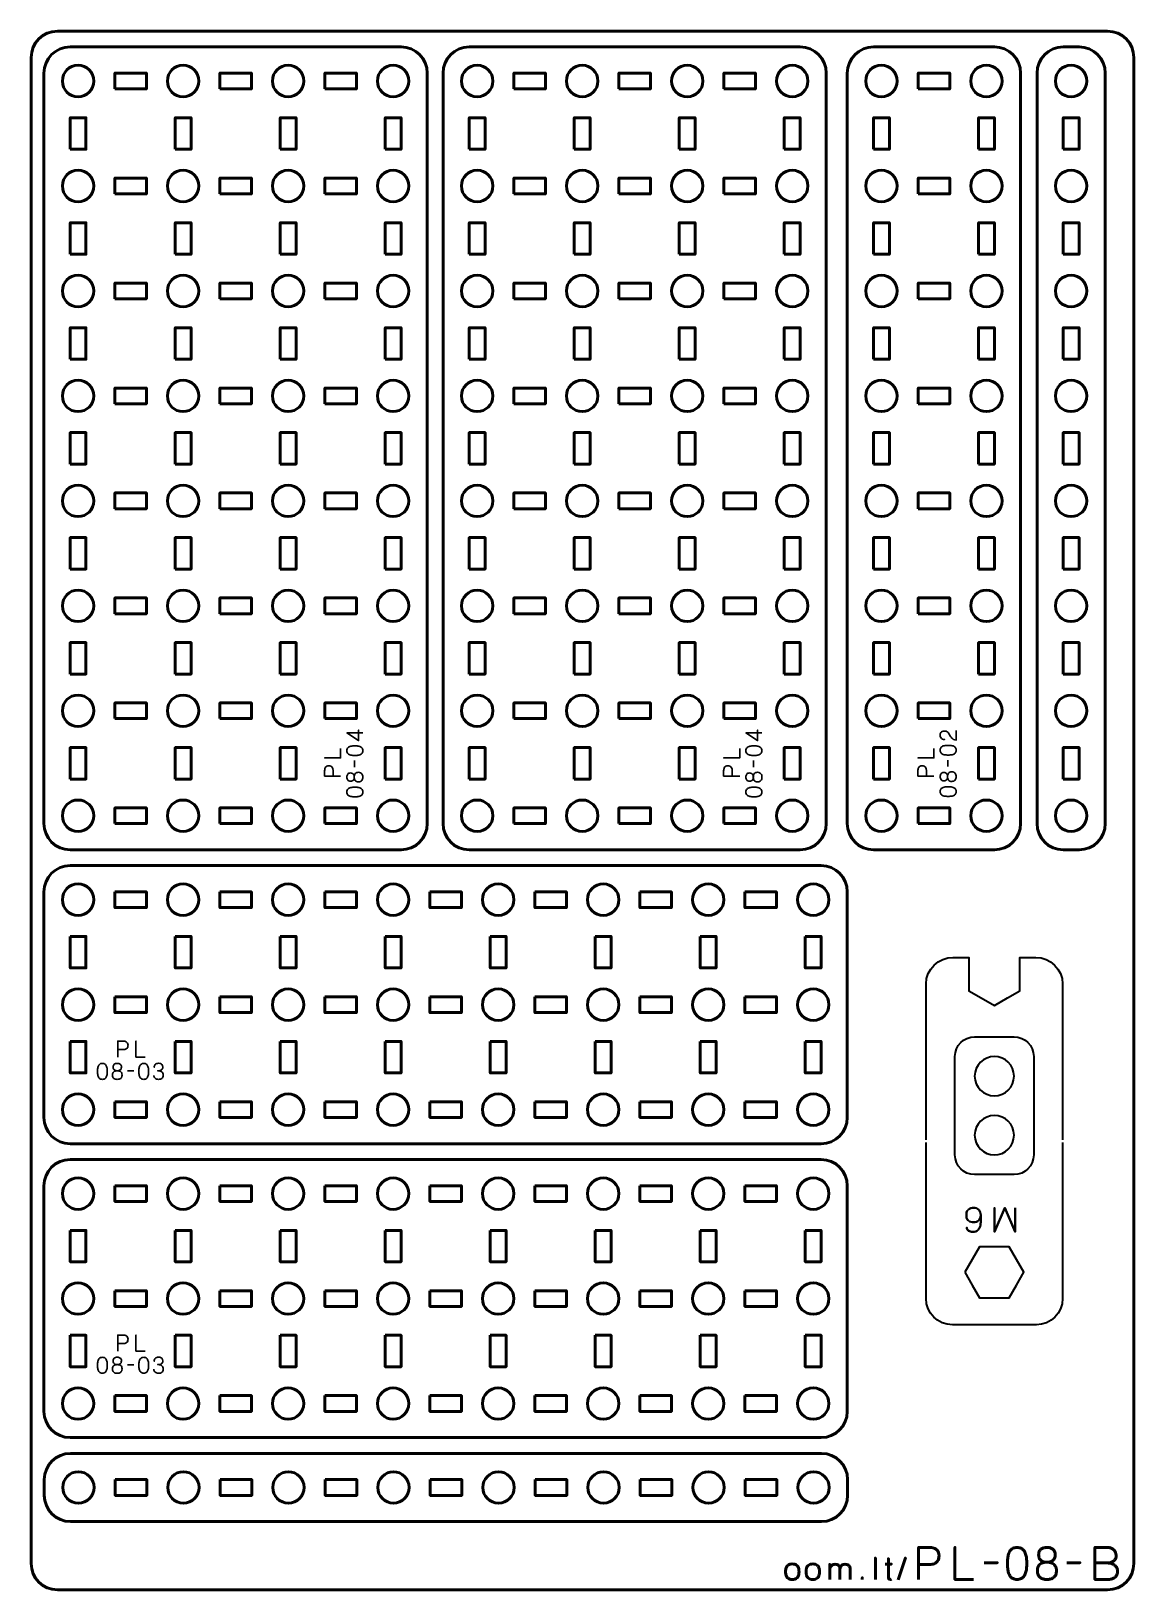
# Model space of a CAD drawing. Header units: centimetres. Extents: x -21 to 0, y -29.7 to 0.
import ezdxf

# ---------------------------------------------------------------- set-up
doc = ezdxf.new("R2010")
doc.units = ezdxf.units.CM
doc.header["$MEASUREMENT"] = 0
doc.layers.add('Layer 1', color=7, linetype='Continuous')

msp = doc.modelspace()

# ---------------------------------------------------------------- linework, layer by layer
at = {"layer": 'Layer 1', "color": 22, "lineweight": 53}
msp.add_open_spline([(-21.00003, -29.19996), (-21.00003, -29.19996), (-21.00003, -0.49992), (-21.00003, -0.49992), (-21.00003, -0.49992), (-21.00003, -0.22295), (-20.77694, 0.00004), (-20.49994, 0.00004), (-20.49994, 0.00004), (-20.49994, 0.00004), (-0.50008, 0.00004), (-0.50008, 0.00004), (-0.50008, 0.00004), (-0.22294, 0.00004), (0.00002, -0.22295), (0.00002, -0.49992), (0.00002, -0.49992), (0.00002, -0.49992), (0.00002, -29.19996), (0.00002, -29.19996), (0.00002, -29.19996), (0.00002, -29.47696), (-0.22294, -29.70005), (-0.50008, -29.70005), (-0.50008, -29.70005), (-0.50008, -29.70005), (-20.49994, -29.70005), (-20.49994, -29.70005), (-20.49994, -29.70005), (-20.77694, -29.70005), (-21.00003, -29.47696), (-21.00003, -29.19996)], degree=3, knots=[0, 0, 0, 0, 0.125, 0.125, 0.125, 0.125, 0.25, 0.25, 0.25, 0.25, 0.375, 0.375, 0.375, 0.375, 0.5, 0.5, 0.5, 0.5, 0.625, 0.625, 0.625, 0.625, 0.75, 0.75, 0.75, 0.75, 0.875, 0.875, 0.875, 0.875, 1, 1, 1, 1], dxfattribs=at)
at = {"layer": 'Layer 1', "color": 2, "lineweight": 53}
for points in [[(-20.75627, -15.09992), (-20.75627, -15.09992), (-20.75627, -0.80006), (-20.75627, -0.80006), (-20.75627, -0.80006), (-20.75627, -0.52292), (-20.53318, -0.29996), (-20.25618, -0.29996), (-20.25618, -0.29996), (-20.25618, -0.29996), (-13.95621, -0.29996), (-13.95621, -0.29996), (-13.95621, -0.29996), (-13.67924, -0.29996), (-13.45625, -0.52292), (-13.45625, -0.80006), (-13.45625, -0.80006), (-13.45625, -0.80006), (-13.45625, -15.09992), (-13.45625, -15.09992), (-13.45625, -15.09992), (-13.45625, -15.37692), (-13.67924, -15.60002), (-13.95621, -15.60002), (-13.95621, -15.60002), (-13.95621, -15.60002), (-20.25618, -15.60002), (-20.25618, -15.60002), (-20.25618, -15.60002), (-20.53318, -15.60002), (-20.75627, -15.37692), (-20.75627, -15.09992)], [(-13.15627, -15.09992), (-13.15627, -15.09992), (-13.15627, -0.80006), (-13.15627, -0.80006), (-13.15627, -0.80006), (-13.15627, -0.52292), (-12.93318, -0.29996), (-12.65618, -0.29996), (-12.65618, -0.29996), (-12.65618, -0.29996), (-6.35621, -0.29996), (-6.35621, -0.29996), (-6.35621, -0.29996), (-6.07924, -0.29996), (-5.85625, -0.52292), (-5.85625, -0.80006), (-5.85625, -0.80006), (-5.85625, -0.80006), (-5.85625, -15.09992), (-5.85625, -15.09992), (-5.85625, -15.09992), (-5.85625, -15.37692), (-6.07924, -15.60002), (-6.35621, -15.60002), (-6.35621, -15.60002), (-6.35621, -15.60002), (-12.65618, -15.60002), (-12.65618, -15.60002), (-12.65618, -15.60002), (-12.93318, -15.60002), (-13.15627, -15.37692), (-13.15627, -15.09992)], [(-5.45626, -15.09991), (-5.45626, -15.09991), (-5.45626, -0.80007), (-5.45626, -0.80007), (-5.45626, -0.80007), (-5.45626, -0.52294), (-5.23316, -0.29998), (-4.95616, -0.29998), (-4.95616, -0.29998), (-4.95616, -0.29998), (-2.65624, -0.29998), (-2.65624, -0.29998), (-2.65624, -0.29998), (-2.37923, -0.29998), (-2.15628, -0.52294), (-2.15628, -0.80007), (-2.15628, -0.80007), (-2.15628, -0.80007), (-2.15628, -15.09991), (-2.15628, -15.09991), (-2.15628, -15.09991), (-2.15628, -15.37691), (-2.37923, -15.60001), (-2.65624, -15.60001), (-2.65624, -15.60001), (-2.65624, -15.60001), (-4.95616, -15.60001), (-4.95616, -15.60001), (-4.95616, -15.60001), (-5.23316, -15.60001), (-5.45626, -15.37691), (-5.45626, -15.09991)], [(-1.84375, -15.09994), (-1.84375, -15.09994), (-1.84375, -0.80006), (-1.84375, -0.80006), (-1.84375, -0.80006), (-1.84375, -0.52292), (-1.62066, -0.29996), (-1.34366, -0.29996), (-1.34366, -0.29996), (-1.34366, -0.29996), (-1.04365, -0.29996), (-1.04365, -0.29996), (-1.04365, -0.29996), (-0.76669, -0.29996), (-0.54373, -0.52292), (-0.54373, -0.80006), (-0.54373, -0.80006), (-0.54373, -0.80006), (-0.54373, -15.09994), (-0.54373, -15.09994), (-0.54373, -15.09994), (-0.54373, -15.37694), (-0.76669, -15.60004), (-1.04365, -15.60004), (-1.04365, -15.60004), (-1.04365, -15.60004), (-1.34366, -15.60004), (-1.34366, -15.60004), (-1.34366, -15.60004), (-1.62066, -15.60004), (-1.84375, -15.37694), (-1.84375, -15.09994)], [(-20.25617, -15.89989), (-20.25617, -15.89989), (-5.95629, -15.89989), (-5.95629, -15.89989), (-5.95629, -15.89989), (-5.67915, -15.89989), (-5.45619, -16.12298), (-5.45619, -16.39998), (-5.45619, -16.39998), (-5.45619, -16.39998), (-5.45619, -20.69985), (-5.45619, -20.69985), (-5.45619, -20.69985), (-5.45619, -20.97699), (-5.67915, -21.19995), (-5.95629, -21.19995), (-5.95629, -21.19995), (-5.95629, -21.19995), (-20.25617, -21.19995), (-20.25617, -21.19995), (-20.25617, -21.19995), (-20.53317, -21.19995), (-20.75627, -20.97699), (-20.75627, -20.69985), (-20.75627, -20.69985), (-20.75627, -20.69985), (-20.75627, -16.39998), (-20.75627, -16.39998), (-20.75627, -16.39998), (-20.75627, -16.12298), (-20.53317, -15.89989), (-20.25617, -15.89989)], [(-20.25617, -21.49989), (-20.25617, -21.49989), (-5.95629, -21.49989), (-5.95629, -21.49989), (-5.95629, -21.49989), (-5.67915, -21.49989), (-5.45619, -21.72298), (-5.45619, -21.99998), (-5.45619, -21.99998), (-5.45619, -21.99998), (-5.45619, -26.29985), (-5.45619, -26.29985), (-5.45619, -26.29985), (-5.45619, -26.57699), (-5.67915, -26.79995), (-5.95629, -26.79995), (-5.95629, -26.79995), (-5.95629, -26.79995), (-20.25617, -26.79995), (-20.25617, -26.79995), (-20.25617, -26.79995), (-20.53317, -26.79995), (-20.75627, -26.57699), (-20.75627, -26.29985), (-20.75627, -26.29985), (-20.75627, -26.29985), (-20.75627, -21.99998), (-20.75627, -21.99998), (-20.75627, -21.99998), (-20.75627, -21.72298), (-20.53317, -21.49989), (-20.25617, -21.49989)], [(-20.24994, -27.09999), (-20.24994, -27.09999), (-5.95006, -27.09999), (-5.95006, -27.09999), (-5.95006, -27.09999), (-5.67292, -27.09999), (-5.44996, -27.32308), (-5.44996, -27.60008), (-5.44996, -27.60008), (-5.44996, -27.60008), (-5.44996, -27.90009), (-5.44996, -27.90009), (-5.44996, -27.90009), (-5.44996, -28.17705), (-5.67292, -28.40001), (-5.95006, -28.40001), (-5.95006, -28.40001), (-5.95006, -28.40001), (-20.24994, -28.40001), (-20.24994, -28.40001), (-20.24994, -28.40001), (-20.52694, -28.40001), (-20.75004, -28.17705), (-20.75004, -27.90009), (-20.75004, -27.90009), (-20.75004, -27.90009), (-20.75004, -27.60008), (-20.75004, -27.60008), (-20.75004, -27.60008), (-20.75004, -27.32308), (-20.52694, -27.09999), (-20.24994, -27.09999)]]:
    msp.add_open_spline(points, degree=3, knots=[0, 0, 0, 0, 0.125, 0.125, 0.125, 0.125, 0.25, 0.25, 0.25, 0.25, 0.375, 0.375, 0.375, 0.375, 0.5, 0.5, 0.5, 0.5, 0.625, 0.625, 0.625, 0.625, 0.75, 0.75, 0.75, 0.75, 0.875, 0.875, 0.875, 0.875, 1, 1, 1, 1], dxfattribs=at)
at = {"layer": 'Layer 1', "lineweight": 53}
for points in [[(-20.10624, -0.64999), (-19.94047, -0.64999), (-19.80624, -0.78432), (-19.80624, -0.94999), (-19.80624, -0.94999), (-19.80624, -1.11562), (-19.94047, -1.24999), (-20.10624, -1.24999), (-20.10624, -1.24999), (-20.27191, -1.24999), (-20.40625, -1.11562), (-20.40625, -0.94999), (-20.40625, -0.94999), (-20.40625, -0.78432), (-20.27191, -0.64999), (-20.10624, -0.64999)], [(-19.40623, -1.10006), (-19.40623, -1.10006), (-19.40623, -0.80006), (-19.40623, -0.80006), (-19.40623, -0.80006), (-19.40623, -0.80006), (-18.80622, -0.80006), (-18.80622, -0.80006), (-18.80622, -0.80006), (-18.80622, -0.80006), (-18.80622, -1.10006), (-18.80622, -1.10006), (-18.80622, -1.10006), (-18.80622, -1.10006), (-19.40623, -1.10006), (-19.40623, -1.10006)], [(-18.10617, -0.64999), (-17.94054, -0.64999), (-17.80617, -0.78432), (-17.80617, -0.94999), (-17.80617, -0.94999), (-17.80617, -1.11562), (-17.94054, -1.24999), (-18.10617, -1.24999), (-18.10617, -1.24999), (-18.27194, -1.24999), (-18.40617, -1.11562), (-18.40617, -0.94999), (-18.40617, -0.94999), (-18.40617, -0.78432), (-18.27194, -0.64999), (-18.10617, -0.64999)], [(-17.40626, -1.10006), (-17.40626, -1.10006), (-17.40626, -0.80006), (-17.40626, -0.80006), (-17.40626, -0.80006), (-17.40626, -0.80006), (-16.80627, -0.80006), (-16.80627, -0.80006), (-16.80627, -0.80006), (-16.80627, -0.80006), (-16.80627, -1.10006), (-16.80627, -1.10006), (-16.80627, -1.10006), (-16.80627, -1.10006), (-17.40626, -1.10006), (-17.40626, -1.10006)], [(-16.10625, -0.64999), (-15.94058, -0.64999), (-15.80625, -0.78432), (-15.80625, -0.94999), (-15.80625, -0.94999), (-15.80625, -1.11562), (-15.94058, -1.24999), (-16.10625, -1.24999), (-16.10625, -1.24999), (-16.27188, -1.24999), (-16.40625, -1.11562), (-16.40625, -0.94999), (-16.40625, -0.94999), (-16.40625, -0.78432), (-16.27188, -0.64999), (-16.10625, -0.64999)], [(-15.4062, -1.10006), (-15.4062, -1.10006), (-15.4062, -0.80006), (-15.4062, -0.80006), (-15.4062, -0.80006), (-15.4062, -0.80006), (-14.80619, -0.80006), (-14.80619, -0.80006), (-14.80619, -0.80006), (-14.80619, -0.80006), (-14.80619, -1.10006), (-14.80619, -1.10006), (-14.80619, -1.10006), (-14.80619, -1.10006), (-15.4062, -1.10006), (-15.4062, -1.10006)], [(-14.10628, -0.64999), (-13.94051, -0.64999), (-13.80628, -0.78432), (-13.80628, -0.94999), (-13.80628, -0.94999), (-13.80628, -1.11562), (-13.94051, -1.24999), (-14.10628, -1.24999), (-14.10628, -1.24999), (-14.27195, -1.24999), (-14.40628, -1.11562), (-14.40628, -0.94999), (-14.40628, -0.94999), (-14.40628, -0.78432), (-14.27195, -0.64999), (-14.10628, -0.64999)], [(-12.50624, -0.64999), (-12.34047, -0.64999), (-12.20624, -0.78432), (-12.20624, -0.94999), (-12.20624, -0.94999), (-12.20624, -1.11562), (-12.34047, -1.24999), (-12.50624, -1.24999), (-12.50624, -1.24999), (-12.67191, -1.24999), (-12.80625, -1.11562), (-12.80625, -0.94999), (-12.80625, -0.94999), (-12.80625, -0.78432), (-12.67191, -0.64999), (-12.50624, -0.64999)], [(-11.80623, -1.10006), (-11.80623, -1.10006), (-11.80623, -0.80006), (-11.80623, -0.80006), (-11.80623, -0.80006), (-11.80623, -0.80006), (-11.20622, -0.80006), (-11.20622, -0.80006), (-11.20622, -0.80006), (-11.20622, -0.80006), (-11.20622, -1.10006), (-11.20622, -1.10006), (-11.20622, -1.10006), (-11.20622, -1.10006), (-11.80623, -1.10006), (-11.80623, -1.10006)], [(-10.50617, -0.64999), (-10.34054, -0.64999), (-10.20617, -0.78432), (-10.20617, -0.94999), (-10.20617, -0.94999), (-10.20617, -1.11562), (-10.34054, -1.24999), (-10.50617, -1.24999), (-10.50617, -1.24999), (-10.67194, -1.24999), (-10.80617, -1.11562), (-10.80617, -0.94999), (-10.80617, -0.94999), (-10.80617, -0.78432), (-10.67194, -0.64999), (-10.50617, -0.64999)], [(-9.80626, -1.10006), (-9.80626, -1.10006), (-9.80626, -0.80006), (-9.80626, -0.80006), (-9.80626, -0.80006), (-9.80626, -0.80006), (-9.20627, -0.80006), (-9.20627, -0.80006), (-9.20627, -0.80006), (-9.20627, -0.80006), (-9.20627, -1.10006), (-9.20627, -1.10006), (-9.20627, -1.10006), (-9.20627, -1.10006), (-9.80626, -1.10006), (-9.80626, -1.10006)], [(-8.50625, -0.64999), (-8.34058, -0.64999), (-8.20625, -0.78432), (-8.20625, -0.94999), (-8.20625, -0.94999), (-8.20625, -1.11562), (-8.34058, -1.24999), (-8.50625, -1.24999), (-8.50625, -1.24999), (-8.67188, -1.24999), (-8.80625, -1.11562), (-8.80625, -0.94999), (-8.80625, -0.94999), (-8.80625, -0.78432), (-8.67188, -0.64999), (-8.50625, -0.64999)], [(-7.8062, -1.10006), (-7.8062, -1.10006), (-7.8062, -0.80006), (-7.8062, -0.80006), (-7.8062, -0.80006), (-7.8062, -0.80006), (-7.20619, -0.80006), (-7.20619, -0.80006), (-7.20619, -0.80006), (-7.20619, -0.80006), (-7.20619, -1.10006), (-7.20619, -1.10006), (-7.20619, -1.10006), (-7.20619, -1.10006), (-7.8062, -1.10006), (-7.8062, -1.10006)], [(-6.50628, -0.64999), (-6.34051, -0.64999), (-6.20628, -0.78432), (-6.20628, -0.94999), (-6.20628, -0.94999), (-6.20628, -1.11562), (-6.34051, -1.24999), (-6.50628, -1.24999), (-6.50628, -1.24999), (-6.67195, -1.24999), (-6.80628, -1.11562), (-6.80628, -0.94999), (-6.80628, -0.94999), (-6.80628, -0.78432), (-6.67195, -0.64999), (-6.50628, -0.64999)], [(-4.80623, -0.65001), (-4.64046, -0.65001), (-4.50623, -0.78434), (-4.50623, -0.95), (-4.50623, -0.95), (-4.50623, -1.11563), (-4.64046, -1.25), (-4.80623, -1.25), (-4.80623, -1.25), (-4.97189, -1.25), (-5.10623, -1.11563), (-5.10623, -0.95), (-5.10623, -0.95), (-5.10623, -0.78434), (-4.97189, -0.65001), (-4.80623, -0.65001)], [(-4.10621, -1.10007), (-4.10621, -1.10007), (-4.10621, -0.80007), (-4.10621, -0.80007), (-4.10621, -0.80007), (-4.10621, -0.80007), (-3.50622, -0.80007), (-3.50622, -0.80007), (-3.50622, -0.80007), (-3.50622, -0.80007), (-3.50622, -1.10007), (-3.50622, -1.10007), (-3.50622, -1.10007), (-3.50622, -1.10007), (-4.10621, -1.10007), (-4.10621, -1.10007)], [(-2.80617, -0.65001), (-2.64054, -0.65001), (-2.50616, -0.78434), (-2.50616, -0.95), (-2.50616, -0.95), (-2.50616, -1.11563), (-2.64054, -1.25), (-2.80617, -1.25), (-2.80617, -1.25), (-2.97194, -1.25), (-3.10617, -1.11563), (-3.10617, -0.95), (-3.10617, -0.95), (-3.10617, -0.78434), (-2.97194, -0.65001), (-2.80617, -0.65001)], [(-1.19373, -0.64999), (-1.02795, -0.64999), (-0.89372, -0.78432), (-0.89372, -0.94999), (-0.89372, -0.94999), (-0.89372, -1.11562), (-1.02795, -1.24999), (-1.19373, -1.24999), (-1.19373, -1.24999), (-1.35939, -1.24999), (-1.49373, -1.11562), (-1.49373, -0.94999), (-1.49373, -0.94999), (-1.49373, -0.78432), (-1.35939, -0.64999), (-1.19373, -0.64999)], [(-20.25618, -2.25001), (-20.25618, -2.25001), (-20.25618, -1.65001), (-20.25618, -1.65001), (-20.25618, -1.65001), (-20.25618, -1.65001), (-19.95617, -1.65001), (-19.95617, -1.65001), (-19.95617, -1.65001), (-19.95617, -1.65001), (-19.95617, -2.25001), (-19.95617, -2.25001), (-19.95617, -2.25001), (-19.95617, -2.25001), (-20.25618, -2.25001), (-20.25618, -2.25001)], [(-18.25624, -2.25001), (-18.25624, -2.25001), (-18.25624, -1.65001), (-18.25624, -1.65001), (-18.25624, -1.65001), (-18.25624, -1.65001), (-17.95624, -1.65001), (-17.95624, -1.65001), (-17.95624, -1.65001), (-17.95624, -1.65001), (-17.95624, -2.25001), (-17.95624, -2.25001), (-17.95624, -2.25001), (-17.95624, -2.25001), (-18.25624, -2.25001), (-18.25624, -2.25001)], [(-16.25632, -2.25001), (-16.25632, -2.25001), (-16.25632, -1.65001), (-16.25632, -1.65001), (-16.25632, -1.65001), (-16.25632, -1.65001), (-15.95632, -1.65001), (-15.95632, -1.65001), (-15.95632, -1.65001), (-15.95632, -1.65001), (-15.95632, -2.25001), (-15.95632, -2.25001), (-15.95632, -2.25001), (-15.95632, -2.25001), (-16.25632, -2.25001), (-16.25632, -2.25001)], [(-14.25621, -2.25001), (-14.25621, -2.25001), (-14.25621, -1.65001), (-14.25621, -1.65001), (-14.25621, -1.65001), (-14.25621, -1.65001), (-13.95621, -1.65001), (-13.95621, -1.65001), (-13.95621, -1.65001), (-13.95621, -1.65001), (-13.95621, -2.25001), (-13.95621, -2.25001), (-13.95621, -2.25001), (-13.95621, -2.25001), (-14.25621, -2.25001), (-14.25621, -2.25001)], [(-12.65618, -2.25001), (-12.65618, -2.25001), (-12.65618, -1.65001), (-12.65618, -1.65001), (-12.65618, -1.65001), (-12.65618, -1.65001), (-12.35617, -1.65001), (-12.35617, -1.65001), (-12.35617, -1.65001), (-12.35617, -1.65001), (-12.35617, -2.25001), (-12.35617, -2.25001), (-12.35617, -2.25001), (-12.35617, -2.25001), (-12.65618, -2.25001), (-12.65618, -2.25001)], [(-10.65624, -2.25001), (-10.65624, -2.25001), (-10.65624, -1.65001), (-10.65624, -1.65001), (-10.65624, -1.65001), (-10.65624, -1.65001), (-10.35624, -1.65001), (-10.35624, -1.65001), (-10.35624, -1.65001), (-10.35624, -1.65001), (-10.35624, -2.25001), (-10.35624, -2.25001), (-10.35624, -2.25001), (-10.35624, -2.25001), (-10.65624, -2.25001), (-10.65624, -2.25001)], [(-8.65632, -2.25001), (-8.65632, -2.25001), (-8.65632, -1.65001), (-8.65632, -1.65001), (-8.65632, -1.65001), (-8.65632, -1.65001), (-8.35632, -1.65001), (-8.35632, -1.65001), (-8.35632, -1.65001), (-8.35632, -1.65001), (-8.35632, -2.25001), (-8.35632, -2.25001), (-8.35632, -2.25001), (-8.35632, -2.25001), (-8.65632, -2.25001), (-8.65632, -2.25001)], [(-6.65621, -2.25001), (-6.65621, -2.25001), (-6.65621, -1.65001), (-6.65621, -1.65001), (-6.65621, -1.65001), (-6.65621, -1.65001), (-6.35621, -1.65001), (-6.35621, -1.65001), (-6.35621, -1.65001), (-6.35621, -1.65001), (-6.35621, -2.25001), (-6.35621, -2.25001), (-6.35621, -2.25001), (-6.35621, -2.25001), (-6.65621, -2.25001), (-6.65621, -2.25001)], [(-4.95616, -2.25002), (-4.95616, -2.25002), (-4.95616, -1.65002), (-4.95616, -1.65002), (-4.95616, -1.65002), (-4.95616, -1.65002), (-4.65616, -1.65002), (-4.65616, -1.65002), (-4.65616, -1.65002), (-4.65616, -1.65002), (-4.65616, -2.25002), (-4.65616, -2.25002), (-4.65616, -2.25002), (-4.65616, -2.25002), (-4.95616, -2.25002), (-4.95616, -2.25002)], [(-2.95624, -2.25002), (-2.95624, -2.25002), (-2.95624, -1.65002), (-2.95624, -1.65002), (-2.95624, -1.65002), (-2.95624, -1.65002), (-2.65624, -1.65002), (-2.65624, -1.65002), (-2.65624, -1.65002), (-2.65624, -1.65002), (-2.65624, -2.25002), (-2.65624, -2.25002), (-2.65624, -2.25002), (-2.65624, -2.25002), (-2.95624, -2.25002), (-2.95624, -2.25002)], [(-1.34366, -2.25001), (-1.34366, -2.25001), (-1.34366, -1.65001), (-1.34366, -1.65001), (-1.34366, -1.65001), (-1.34366, -1.65001), (-1.04365, -1.65001), (-1.04365, -1.65001), (-1.04365, -1.65001), (-1.04365, -1.65001), (-1.04365, -2.25001), (-1.04365, -2.25001), (-1.04365, -2.25001), (-1.04365, -2.25001), (-1.34366, -2.25001), (-1.34366, -2.25001)], [(-20.10624, -2.64992), (-19.94047, -2.64992), (-19.80624, -2.78429), (-19.80624, -2.94992), (-19.80624, -2.94992), (-19.80624, -3.11569), (-19.94047, -3.24992), (-20.10624, -3.24992), (-20.10624, -3.24992), (-20.27191, -3.24992), (-20.40625, -3.11569), (-20.40625, -2.94992), (-20.40625, -2.94992), (-20.40625, -2.78429), (-20.27191, -2.64992), (-20.10624, -2.64992)], [(-18.10617, -2.64992), (-17.94054, -2.64992), (-17.80617, -2.78429), (-17.80617, -2.94992), (-17.80617, -2.94992), (-17.80617, -3.11569), (-17.94054, -3.24992), (-18.10617, -3.24992), (-18.10617, -3.24992), (-18.27194, -3.24992), (-18.40617, -3.11569), (-18.40617, -2.94992), (-18.40617, -2.94992), (-18.40617, -2.78429), (-18.27194, -2.64992), (-18.10617, -2.64992)], [(-16.10625, -2.64992), (-15.94058, -2.64992), (-15.80625, -2.78429), (-15.80625, -2.94992), (-15.80625, -2.94992), (-15.80625, -3.11569), (-15.94058, -3.24992), (-16.10625, -3.24992), (-16.10625, -3.24992), (-16.27188, -3.24992), (-16.40625, -3.11569), (-16.40625, -2.94992), (-16.40625, -2.94992), (-16.40625, -2.78429), (-16.27188, -2.64992), (-16.10625, -2.64992)], [(-14.10628, -2.64992), (-13.94051, -2.64992), (-13.80628, -2.78429), (-13.80628, -2.94992), (-13.80628, -2.94992), (-13.80628, -3.11569), (-13.94051, -3.24992), (-14.10628, -3.24992), (-14.10628, -3.24992), (-14.27195, -3.24992), (-14.40628, -3.11569), (-14.40628, -2.94992), (-14.40628, -2.94992), (-14.40628, -2.78429), (-14.27195, -2.64992), (-14.10628, -2.64992)], [(-12.50624, -2.64992), (-12.34047, -2.64992), (-12.20624, -2.78429), (-12.20624, -2.94992), (-12.20624, -2.94992), (-12.20624, -3.11569), (-12.34047, -3.24992), (-12.50624, -3.24992), (-12.50624, -3.24992), (-12.67191, -3.24992), (-12.80625, -3.11569), (-12.80625, -2.94992), (-12.80625, -2.94992), (-12.80625, -2.78429), (-12.67191, -2.64992), (-12.50624, -2.64992)], [(-10.50617, -2.64992), (-10.34054, -2.64992), (-10.20617, -2.78429), (-10.20617, -2.94992), (-10.20617, -2.94992), (-10.20617, -3.11569), (-10.34054, -3.24992), (-10.50617, -3.24992), (-10.50617, -3.24992), (-10.67194, -3.24992), (-10.80617, -3.11569), (-10.80617, -2.94992), (-10.80617, -2.94992), (-10.80617, -2.78429), (-10.67194, -2.64992), (-10.50617, -2.64992)], [(-8.50625, -2.64992), (-8.34058, -2.64992), (-8.20625, -2.78429), (-8.20625, -2.94992), (-8.20625, -2.94992), (-8.20625, -3.11569), (-8.34058, -3.24992), (-8.50625, -3.24992), (-8.50625, -3.24992), (-8.67188, -3.24992), (-8.80625, -3.11569), (-8.80625, -2.94992), (-8.80625, -2.94992), (-8.80625, -2.78429), (-8.67188, -2.64992), (-8.50625, -2.64992)], [(-6.50628, -2.64992), (-6.34051, -2.64992), (-6.20628, -2.78429), (-6.20628, -2.94992), (-6.20628, -2.94992), (-6.20628, -3.11569), (-6.34051, -3.24992), (-6.50628, -3.24992), (-6.50628, -3.24992), (-6.67195, -3.24992), (-6.80628, -3.11569), (-6.80628, -2.94992), (-6.80628, -2.94992), (-6.80628, -2.78429), (-6.67195, -2.64992), (-6.50628, -2.64992)], [(-4.80623, -2.64993), (-4.64046, -2.64993), (-4.50623, -2.7843), (-4.50623, -2.94993), (-4.50623, -2.94993), (-4.50623, -3.1157), (-4.64046, -3.24993), (-4.80623, -3.24993), (-4.80623, -3.24993), (-4.97189, -3.24993), (-5.10623, -3.1157), (-5.10623, -2.94993), (-5.10623, -2.94993), (-5.10623, -2.7843), (-4.97189, -2.64993), (-4.80623, -2.64993)], [(-2.80617, -2.64993), (-2.64054, -2.64993), (-2.50616, -2.7843), (-2.50616, -2.94993), (-2.50616, -2.94993), (-2.50616, -3.1157), (-2.64054, -3.24993), (-2.80617, -3.24993), (-2.80617, -3.24993), (-2.97194, -3.24993), (-3.10617, -3.1157), (-3.10617, -2.94993), (-3.10617, -2.94993), (-3.10617, -2.7843), (-2.97194, -2.64993), (-2.80617, -2.64993)], [(-1.19373, -2.64992), (-1.02795, -2.64992), (-0.89372, -2.78429), (-0.89372, -2.94992), (-0.89372, -2.94992), (-0.89372, -3.11569), (-1.02795, -3.24992), (-1.19373, -3.24992), (-1.19373, -3.24992), (-1.35939, -3.24992), (-1.49373, -3.11569), (-1.49373, -2.94992), (-1.49373, -2.94992), (-1.49373, -2.78429), (-1.35939, -2.64992), (-1.19373, -2.64992)], [(-19.40623, -3.09999), (-19.40623, -3.09999), (-19.40623, -2.79999), (-19.40623, -2.79999), (-19.40623, -2.79999), (-19.40623, -2.79999), (-18.80622, -2.79999), (-18.80622, -2.79999), (-18.80622, -2.79999), (-18.80622, -2.79999), (-18.80622, -3.09999), (-18.80622, -3.09999), (-18.80622, -3.09999), (-18.80622, -3.09999), (-19.40623, -3.09999), (-19.40623, -3.09999)], [(-17.40626, -3.09999), (-17.40626, -3.09999), (-17.40626, -2.79999), (-17.40626, -2.79999), (-17.40626, -2.79999), (-17.40626, -2.79999), (-16.80627, -2.79999), (-16.80627, -2.79999), (-16.80627, -2.79999), (-16.80627, -2.79999), (-16.80627, -3.09999), (-16.80627, -3.09999), (-16.80627, -3.09999), (-16.80627, -3.09999), (-17.40626, -3.09999), (-17.40626, -3.09999)], [(-15.4062, -3.09999), (-15.4062, -3.09999), (-15.4062, -2.79999), (-15.4062, -2.79999), (-15.4062, -2.79999), (-15.4062, -2.79999), (-14.80619, -2.79999), (-14.80619, -2.79999), (-14.80619, -2.79999), (-14.80619, -2.79999), (-14.80619, -3.09999), (-14.80619, -3.09999), (-14.80619, -3.09999), (-14.80619, -3.09999), (-15.4062, -3.09999), (-15.4062, -3.09999)], [(-11.80623, -3.09999), (-11.80623, -3.09999), (-11.80623, -2.79999), (-11.80623, -2.79999), (-11.80623, -2.79999), (-11.80623, -2.79999), (-11.20622, -2.79999), (-11.20622, -2.79999), (-11.20622, -2.79999), (-11.20622, -2.79999), (-11.20622, -3.09999), (-11.20622, -3.09999), (-11.20622, -3.09999), (-11.20622, -3.09999), (-11.80623, -3.09999), (-11.80623, -3.09999)], [(-9.80626, -3.09999), (-9.80626, -3.09999), (-9.80626, -2.79999), (-9.80626, -2.79999), (-9.80626, -2.79999), (-9.80626, -2.79999), (-9.20627, -2.79999), (-9.20627, -2.79999), (-9.20627, -2.79999), (-9.20627, -2.79999), (-9.20627, -3.09999), (-9.20627, -3.09999), (-9.20627, -3.09999), (-9.20627, -3.09999), (-9.80626, -3.09999), (-9.80626, -3.09999)], [(-7.8062, -3.09999), (-7.8062, -3.09999), (-7.8062, -2.79999), (-7.8062, -2.79999), (-7.8062, -2.79999), (-7.8062, -2.79999), (-7.20619, -2.79999), (-7.20619, -2.79999), (-7.20619, -2.79999), (-7.20619, -2.79999), (-7.20619, -3.09999), (-7.20619, -3.09999), (-7.20619, -3.09999), (-7.20619, -3.09999), (-7.8062, -3.09999), (-7.8062, -3.09999)], [(-4.10621, -3.1), (-4.10621, -3.1), (-4.10621, -2.8), (-4.10621, -2.8), (-4.10621, -2.8), (-4.10621, -2.8), (-3.50622, -2.8), (-3.50622, -2.8), (-3.50622, -2.8), (-3.50622, -2.8), (-3.50622, -3.1), (-3.50622, -3.1), (-3.50622, -3.1), (-3.50622, -3.1), (-4.10621, -3.1), (-4.10621, -3.1)], [(-20.25618, -4.24998), (-20.25618, -4.24998), (-20.25618, -3.64997), (-20.25618, -3.64997), (-20.25618, -3.64997), (-20.25618, -3.64997), (-19.95617, -3.64997), (-19.95617, -3.64997), (-19.95617, -3.64997), (-19.95617, -3.64997), (-19.95617, -4.24998), (-19.95617, -4.24998), (-19.95617, -4.24998), (-19.95617, -4.24998), (-20.25618, -4.24998), (-20.25618, -4.24998)], [(-18.25624, -4.24998), (-18.25624, -4.24998), (-18.25624, -3.64997), (-18.25624, -3.64997), (-18.25624, -3.64997), (-18.25624, -3.64997), (-17.95624, -3.64997), (-17.95624, -3.64997), (-17.95624, -3.64997), (-17.95624, -3.64997), (-17.95624, -4.24998), (-17.95624, -4.24998), (-17.95624, -4.24998), (-17.95624, -4.24998), (-18.25624, -4.24998), (-18.25624, -4.24998)], [(-16.25632, -4.24998), (-16.25632, -4.24998), (-16.25632, -3.64997), (-16.25632, -3.64997), (-16.25632, -3.64997), (-16.25632, -3.64997), (-15.95632, -3.64997), (-15.95632, -3.64997), (-15.95632, -3.64997), (-15.95632, -3.64997), (-15.95632, -4.24998), (-15.95632, -4.24998), (-15.95632, -4.24998), (-15.95632, -4.24998), (-16.25632, -4.24998), (-16.25632, -4.24998)], [(-14.25621, -4.24998), (-14.25621, -4.24998), (-14.25621, -3.64997), (-14.25621, -3.64997), (-14.25621, -3.64997), (-14.25621, -3.64997), (-13.95621, -3.64997), (-13.95621, -3.64997), (-13.95621, -3.64997), (-13.95621, -3.64997), (-13.95621, -4.24998), (-13.95621, -4.24998), (-13.95621, -4.24998), (-13.95621, -4.24998), (-14.25621, -4.24998), (-14.25621, -4.24998)], [(-12.65618, -4.24998), (-12.65618, -4.24998), (-12.65618, -3.64997), (-12.65618, -3.64997), (-12.65618, -3.64997), (-12.65618, -3.64997), (-12.35617, -3.64997), (-12.35617, -3.64997), (-12.35617, -3.64997), (-12.35617, -3.64997), (-12.35617, -4.24998), (-12.35617, -4.24998), (-12.35617, -4.24998), (-12.35617, -4.24998), (-12.65618, -4.24998), (-12.65618, -4.24998)], [(-10.65624, -4.24998), (-10.65624, -4.24998), (-10.65624, -3.64997), (-10.65624, -3.64997), (-10.65624, -3.64997), (-10.65624, -3.64997), (-10.35624, -3.64997), (-10.35624, -3.64997), (-10.35624, -3.64997), (-10.35624, -3.64997), (-10.35624, -4.24998), (-10.35624, -4.24998), (-10.35624, -4.24998), (-10.35624, -4.24998), (-10.65624, -4.24998), (-10.65624, -4.24998)], [(-8.65632, -4.24998), (-8.65632, -4.24998), (-8.65632, -3.64997), (-8.65632, -3.64997), (-8.65632, -3.64997), (-8.65632, -3.64997), (-8.35632, -3.64997), (-8.35632, -3.64997), (-8.35632, -3.64997), (-8.35632, -3.64997), (-8.35632, -4.24998), (-8.35632, -4.24998), (-8.35632, -4.24998), (-8.35632, -4.24998), (-8.65632, -4.24998), (-8.65632, -4.24998)], [(-6.65621, -4.24998), (-6.65621, -4.24998), (-6.65621, -3.64997), (-6.65621, -3.64997), (-6.65621, -3.64997), (-6.65621, -3.64997), (-6.35621, -3.64997), (-6.35621, -3.64997), (-6.35621, -3.64997), (-6.35621, -3.64997), (-6.35621, -4.24998), (-6.35621, -4.24998), (-6.35621, -4.24998), (-6.35621, -4.24998), (-6.65621, -4.24998), (-6.65621, -4.24998)], [(-4.95616, -4.24998), (-4.95616, -4.24998), (-4.95616, -3.64998), (-4.95616, -3.64998), (-4.95616, -3.64998), (-4.95616, -3.64998), (-4.65616, -3.64998), (-4.65616, -3.64998), (-4.65616, -3.64998), (-4.65616, -3.64998), (-4.65616, -4.24998), (-4.65616, -4.24998), (-4.65616, -4.24998), (-4.65616, -4.24998), (-4.95616, -4.24998), (-4.95616, -4.24998)], [(-2.95624, -4.24998), (-2.95624, -4.24998), (-2.95624, -3.64998), (-2.95624, -3.64998), (-2.95624, -3.64998), (-2.95624, -3.64998), (-2.65624, -3.64998), (-2.65624, -3.64998), (-2.65624, -3.64998), (-2.65624, -3.64998), (-2.65624, -4.24998), (-2.65624, -4.24998), (-2.65624, -4.24998), (-2.65624, -4.24998), (-2.95624, -4.24998), (-2.95624, -4.24998)], [(-1.34366, -4.24998), (-1.34366, -4.24998), (-1.34366, -3.64997), (-1.34366, -3.64997), (-1.34366, -3.64997), (-1.34366, -3.64997), (-1.04365, -3.64997), (-1.04365, -3.64997), (-1.04365, -3.64997), (-1.04365, -3.64997), (-1.04365, -4.24998), (-1.04365, -4.24998), (-1.04365, -4.24998), (-1.04365, -4.24998), (-1.34366, -4.24998), (-1.34366, -4.24998)], [(-20.10624, -4.65003), (-19.94047, -4.65003), (-19.80624, -4.78436), (-19.80624, -4.94998), (-19.80624, -4.94998), (-19.80624, -5.11565), (-19.94047, -5.24999), (-20.10624, -5.24999), (-20.10624, -5.24999), (-20.27191, -5.24999), (-20.40625, -5.11565), (-20.40625, -4.94998), (-20.40625, -4.94998), (-20.40625, -4.78436), (-20.27191, -4.65003), (-20.10624, -4.65003)], [(-18.10617, -4.65003), (-17.94054, -4.65003), (-17.80617, -4.78436), (-17.80617, -4.94998), (-17.80617, -4.94998), (-17.80617, -5.11565), (-17.94054, -5.24999), (-18.10617, -5.24999), (-18.10617, -5.24999), (-18.27194, -5.24999), (-18.40617, -5.11565), (-18.40617, -4.94998), (-18.40617, -4.94998), (-18.40617, -4.78436), (-18.27194, -4.65003), (-18.10617, -4.65003)], [(-16.10625, -4.65003), (-15.94058, -4.65003), (-15.80625, -4.78436), (-15.80625, -4.94998), (-15.80625, -4.94998), (-15.80625, -5.11565), (-15.94058, -5.24999), (-16.10625, -5.24999), (-16.10625, -5.24999), (-16.27188, -5.24999), (-16.40625, -5.11565), (-16.40625, -4.94998), (-16.40625, -4.94998), (-16.40625, -4.78436), (-16.27188, -4.65003), (-16.10625, -4.65003)], [(-14.10628, -4.65003), (-13.94051, -4.65003), (-13.80628, -4.78436), (-13.80628, -4.94998), (-13.80628, -4.94998), (-13.80628, -5.11565), (-13.94051, -5.24999), (-14.10628, -5.24999), (-14.10628, -5.24999), (-14.27195, -5.24999), (-14.40628, -5.11565), (-14.40628, -4.94998), (-14.40628, -4.94998), (-14.40628, -4.78436), (-14.27195, -4.65003), (-14.10628, -4.65003)], [(-12.50624, -4.65003), (-12.34047, -4.65003), (-12.20624, -4.78436), (-12.20624, -4.94998), (-12.20624, -4.94998), (-12.20624, -5.11565), (-12.34047, -5.24999), (-12.50624, -5.24999), (-12.50624, -5.24999), (-12.67191, -5.24999), (-12.80625, -5.11565), (-12.80625, -4.94998), (-12.80625, -4.94998), (-12.80625, -4.78436), (-12.67191, -4.65003), (-12.50624, -4.65003)], [(-10.50617, -4.65003), (-10.34054, -4.65003), (-10.20617, -4.78436), (-10.20617, -4.94998), (-10.20617, -4.94998), (-10.20617, -5.11565), (-10.34054, -5.24999), (-10.50617, -5.24999), (-10.50617, -5.24999), (-10.67194, -5.24999), (-10.80617, -5.11565), (-10.80617, -4.94998), (-10.80617, -4.94998), (-10.80617, -4.78436), (-10.67194, -4.65003), (-10.50617, -4.65003)], [(-8.50625, -4.65003), (-8.34058, -4.65003), (-8.20625, -4.78436), (-8.20625, -4.94998), (-8.20625, -4.94998), (-8.20625, -5.11565), (-8.34058, -5.24999), (-8.50625, -5.24999), (-8.50625, -5.24999), (-8.67188, -5.24999), (-8.80625, -5.11565), (-8.80625, -4.94998), (-8.80625, -4.94998), (-8.80625, -4.78436), (-8.67188, -4.65003), (-8.50625, -4.65003)], [(-6.50628, -4.65003), (-6.34051, -4.65003), (-6.20628, -4.78436), (-6.20628, -4.94998), (-6.20628, -4.94998), (-6.20628, -5.11565), (-6.34051, -5.24999), (-6.50628, -5.24999), (-6.50628, -5.24999), (-6.67195, -5.24999), (-6.80628, -5.11565), (-6.80628, -4.94998), (-6.80628, -4.94998), (-6.80628, -4.78436), (-6.67195, -4.65003), (-6.50628, -4.65003)], [(-4.80623, -4.65003), (-4.64046, -4.65003), (-4.50623, -4.78437), (-4.50623, -4.94999), (-4.50623, -4.94999), (-4.50623, -5.11566), (-4.64046, -5.25), (-4.80623, -5.25), (-4.80623, -5.25), (-4.97189, -5.25), (-5.10623, -5.11566), (-5.10623, -4.94999), (-5.10623, -4.94999), (-5.10623, -4.78437), (-4.97189, -4.65003), (-4.80623, -4.65003)], [(-2.80617, -4.65003), (-2.64054, -4.65003), (-2.50616, -4.78437), (-2.50616, -4.94999), (-2.50616, -4.94999), (-2.50616, -5.11566), (-2.64054, -5.25), (-2.80617, -5.25), (-2.80617, -5.25), (-2.97194, -5.25), (-3.10617, -5.11566), (-3.10617, -4.94999), (-3.10617, -4.94999), (-3.10617, -4.78437), (-2.97194, -4.65003), (-2.80617, -4.65003)], [(-1.19373, -4.65003), (-1.02795, -4.65003), (-0.89372, -4.78437), (-0.89372, -4.94999), (-0.89372, -4.94999), (-0.89372, -5.11566), (-1.02795, -5.25), (-1.19373, -5.25), (-1.19373, -5.25), (-1.35939, -5.25), (-1.49373, -5.11566), (-1.49373, -4.94999), (-1.49373, -4.94999), (-1.49373, -4.78437), (-1.35939, -4.65003), (-1.19373, -4.65003)], [(-19.40623, -5.09992), (-19.40623, -5.09992), (-19.40623, -4.79991), (-19.40623, -4.79991), (-19.40623, -4.79991), (-19.40623, -4.79991), (-18.80622, -4.79991), (-18.80622, -4.79991), (-18.80622, -4.79991), (-18.80622, -4.79991), (-18.80622, -5.09992), (-18.80622, -5.09992), (-18.80622, -5.09992), (-18.80622, -5.09992), (-19.40623, -5.09992), (-19.40623, -5.09992)], [(-17.40626, -5.09992), (-17.40626, -5.09992), (-17.40626, -4.79991), (-17.40626, -4.79991), (-17.40626, -4.79991), (-17.40626, -4.79991), (-16.80627, -4.79991), (-16.80627, -4.79991), (-16.80627, -4.79991), (-16.80627, -4.79991), (-16.80627, -5.09992), (-16.80627, -5.09992), (-16.80627, -5.09992), (-16.80627, -5.09992), (-17.40626, -5.09992), (-17.40626, -5.09992)], [(-15.4062, -5.09992), (-15.4062, -5.09992), (-15.4062, -4.79991), (-15.4062, -4.79991), (-15.4062, -4.79991), (-15.4062, -4.79991), (-14.80619, -4.79991), (-14.80619, -4.79991), (-14.80619, -4.79991), (-14.80619, -4.79991), (-14.80619, -5.09992), (-14.80619, -5.09992), (-14.80619, -5.09992), (-14.80619, -5.09992), (-15.4062, -5.09992), (-15.4062, -5.09992)], [(-11.80623, -5.09992), (-11.80623, -5.09992), (-11.80623, -4.79991), (-11.80623, -4.79991), (-11.80623, -4.79991), (-11.80623, -4.79991), (-11.20622, -4.79991), (-11.20622, -4.79991), (-11.20622, -4.79991), (-11.20622, -4.79991), (-11.20622, -5.09992), (-11.20622, -5.09992), (-11.20622, -5.09992), (-11.20622, -5.09992), (-11.80623, -5.09992), (-11.80623, -5.09992)], [(-9.80626, -5.09992), (-9.80626, -5.09992), (-9.80626, -4.79991), (-9.80626, -4.79991), (-9.80626, -4.79991), (-9.80626, -4.79991), (-9.20627, -4.79991), (-9.20627, -4.79991), (-9.20627, -4.79991), (-9.20627, -4.79991), (-9.20627, -5.09992), (-9.20627, -5.09992), (-9.20627, -5.09992), (-9.20627, -5.09992), (-9.80626, -5.09992), (-9.80626, -5.09992)], [(-7.8062, -5.09992), (-7.8062, -5.09992), (-7.8062, -4.79991), (-7.8062, -4.79991), (-7.8062, -4.79991), (-7.8062, -4.79991), (-7.20619, -4.79991), (-7.20619, -4.79991), (-7.20619, -4.79991), (-7.20619, -4.79991), (-7.20619, -5.09992), (-7.20619, -5.09992), (-7.20619, -5.09992), (-7.20619, -5.09992), (-7.8062, -5.09992), (-7.8062, -5.09992)], [(-4.10621, -5.09993), (-4.10621, -5.09993), (-4.10621, -4.79992), (-4.10621, -4.79992), (-4.10621, -4.79992), (-4.10621, -4.79992), (-3.50622, -4.79992), (-3.50622, -4.79992), (-3.50622, -4.79992), (-3.50622, -4.79992), (-3.50622, -5.09993), (-3.50622, -5.09993), (-3.50622, -5.09993), (-3.50622, -5.09993), (-4.10621, -5.09993), (-4.10621, -5.09993)], [(-20.25618, -6.25004), (-20.25618, -6.25004), (-20.25618, -5.65004), (-20.25618, -5.65004), (-20.25618, -5.65004), (-20.25618, -5.65004), (-19.95617, -5.65004), (-19.95617, -5.65004), (-19.95617, -5.65004), (-19.95617, -5.65004), (-19.95617, -6.25004), (-19.95617, -6.25004), (-19.95617, -6.25004), (-19.95617, -6.25004), (-20.25618, -6.25004), (-20.25618, -6.25004)], [(-18.25624, -6.25004), (-18.25624, -6.25004), (-18.25624, -5.65004), (-18.25624, -5.65004), (-18.25624, -5.65004), (-18.25624, -5.65004), (-17.95624, -5.65004), (-17.95624, -5.65004), (-17.95624, -5.65004), (-17.95624, -5.65004), (-17.95624, -6.25004), (-17.95624, -6.25004), (-17.95624, -6.25004), (-17.95624, -6.25004), (-18.25624, -6.25004), (-18.25624, -6.25004)], [(-16.25632, -6.25004), (-16.25632, -6.25004), (-16.25632, -5.65004), (-16.25632, -5.65004), (-16.25632, -5.65004), (-16.25632, -5.65004), (-15.95632, -5.65004), (-15.95632, -5.65004), (-15.95632, -5.65004), (-15.95632, -5.65004), (-15.95632, -6.25004), (-15.95632, -6.25004), (-15.95632, -6.25004), (-15.95632, -6.25004), (-16.25632, -6.25004), (-16.25632, -6.25004)], [(-14.25621, -6.25004), (-14.25621, -6.25004), (-14.25621, -5.65004), (-14.25621, -5.65004), (-14.25621, -5.65004), (-14.25621, -5.65004), (-13.95621, -5.65004), (-13.95621, -5.65004), (-13.95621, -5.65004), (-13.95621, -5.65004), (-13.95621, -6.25004), (-13.95621, -6.25004), (-13.95621, -6.25004), (-13.95621, -6.25004), (-14.25621, -6.25004), (-14.25621, -6.25004)], [(-12.65618, -6.25004), (-12.65618, -6.25004), (-12.65618, -5.65004), (-12.65618, -5.65004), (-12.65618, -5.65004), (-12.65618, -5.65004), (-12.35617, -5.65004), (-12.35617, -5.65004), (-12.35617, -5.65004), (-12.35617, -5.65004), (-12.35617, -6.25004), (-12.35617, -6.25004), (-12.35617, -6.25004), (-12.35617, -6.25004), (-12.65618, -6.25004), (-12.65618, -6.25004)], [(-10.65624, -6.25004), (-10.65624, -6.25004), (-10.65624, -5.65004), (-10.65624, -5.65004), (-10.65624, -5.65004), (-10.65624, -5.65004), (-10.35624, -5.65004), (-10.35624, -5.65004), (-10.35624, -5.65004), (-10.35624, -5.65004), (-10.35624, -6.25004), (-10.35624, -6.25004), (-10.35624, -6.25004), (-10.35624, -6.25004), (-10.65624, -6.25004), (-10.65624, -6.25004)], [(-8.65632, -6.25004), (-8.65632, -6.25004), (-8.65632, -5.65004), (-8.65632, -5.65004), (-8.65632, -5.65004), (-8.65632, -5.65004), (-8.35632, -5.65004), (-8.35632, -5.65004), (-8.35632, -5.65004), (-8.35632, -5.65004), (-8.35632, -6.25004), (-8.35632, -6.25004), (-8.35632, -6.25004), (-8.35632, -6.25004), (-8.65632, -6.25004), (-8.65632, -6.25004)], [(-6.65621, -6.25004), (-6.65621, -6.25004), (-6.65621, -5.65004), (-6.65621, -5.65004), (-6.65621, -5.65004), (-6.65621, -5.65004), (-6.35621, -5.65004), (-6.35621, -5.65004), (-6.35621, -5.65004), (-6.35621, -5.65004), (-6.35621, -6.25004), (-6.35621, -6.25004), (-6.35621, -6.25004), (-6.35621, -6.25004), (-6.65621, -6.25004), (-6.65621, -6.25004)], [(-4.95616, -6.25005), (-4.95616, -6.25005), (-4.95616, -5.65005), (-4.95616, -5.65005), (-4.95616, -5.65005), (-4.95616, -5.65005), (-4.65616, -5.65005), (-4.65616, -5.65005), (-4.65616, -5.65005), (-4.65616, -5.65005), (-4.65616, -6.25005), (-4.65616, -6.25005), (-4.65616, -6.25005), (-4.65616, -6.25005), (-4.95616, -6.25005), (-4.95616, -6.25005)], [(-2.95624, -6.25005), (-2.95624, -6.25005), (-2.95624, -5.65005), (-2.95624, -5.65005), (-2.95624, -5.65005), (-2.95624, -5.65005), (-2.65624, -5.65005), (-2.65624, -5.65005), (-2.65624, -5.65005), (-2.65624, -5.65005), (-2.65624, -6.25005), (-2.65624, -6.25005), (-2.65624, -6.25005), (-2.65624, -6.25005), (-2.95624, -6.25005), (-2.95624, -6.25005)], [(-1.34366, -6.25005), (-1.34366, -6.25005), (-1.34366, -5.65005), (-1.34366, -5.65005), (-1.34366, -5.65005), (-1.34366, -5.65005), (-1.04365, -5.65005), (-1.04365, -5.65005), (-1.04365, -5.65005), (-1.04365, -5.65005), (-1.04365, -6.25005), (-1.04365, -6.25005), (-1.04365, -6.25005), (-1.04365, -6.25005), (-1.34366, -6.25005), (-1.34366, -6.25005)], [(-20.10624, -6.64995), (-19.94047, -6.64995), (-19.80624, -6.78432), (-19.80624, -6.94995), (-19.80624, -6.94995), (-19.80624, -7.11572), (-19.94047, -7.24995), (-20.10624, -7.24995), (-20.10624, -7.24995), (-20.27191, -7.24995), (-20.40625, -7.11572), (-20.40625, -6.94995), (-20.40625, -6.94995), (-20.40625, -6.78432), (-20.27191, -6.64995), (-20.10624, -6.64995)], [(-19.40623, -7.10002), (-19.40623, -7.10002), (-19.40623, -6.80002), (-19.40623, -6.80002), (-19.40623, -6.80002), (-19.40623, -6.80002), (-18.80622, -6.80002), (-18.80622, -6.80002), (-18.80622, -6.80002), (-18.80622, -6.80002), (-18.80622, -7.10002), (-18.80622, -7.10002), (-18.80622, -7.10002), (-18.80622, -7.10002), (-19.40623, -7.10002), (-19.40623, -7.10002)], [(-18.10617, -6.64995), (-17.94054, -6.64995), (-17.80617, -6.78432), (-17.80617, -6.94995), (-17.80617, -6.94995), (-17.80617, -7.11572), (-17.94054, -7.24995), (-18.10617, -7.24995), (-18.10617, -7.24995), (-18.27194, -7.24995), (-18.40617, -7.11572), (-18.40617, -6.94995), (-18.40617, -6.94995), (-18.40617, -6.78432), (-18.27194, -6.64995), (-18.10617, -6.64995)], [(-17.40626, -7.10002), (-17.40626, -7.10002), (-17.40626, -6.80002), (-17.40626, -6.80002), (-17.40626, -6.80002), (-17.40626, -6.80002), (-16.80627, -6.80002), (-16.80627, -6.80002), (-16.80627, -6.80002), (-16.80627, -6.80002), (-16.80627, -7.10002), (-16.80627, -7.10002), (-16.80627, -7.10002), (-16.80627, -7.10002), (-17.40626, -7.10002), (-17.40626, -7.10002)], [(-16.10625, -6.64995), (-15.94058, -6.64995), (-15.80625, -6.78432), (-15.80625, -6.94995), (-15.80625, -6.94995), (-15.80625, -7.11572), (-15.94058, -7.24995), (-16.10625, -7.24995), (-16.10625, -7.24995), (-16.27188, -7.24995), (-16.40625, -7.11572), (-16.40625, -6.94995), (-16.40625, -6.94995), (-16.40625, -6.78432), (-16.27188, -6.64995), (-16.10625, -6.64995)], [(-15.4062, -7.10002), (-15.4062, -7.10002), (-15.4062, -6.80002), (-15.4062, -6.80002), (-15.4062, -6.80002), (-15.4062, -6.80002), (-14.80619, -6.80002), (-14.80619, -6.80002), (-14.80619, -6.80002), (-14.80619, -6.80002), (-14.80619, -7.10002), (-14.80619, -7.10002), (-14.80619, -7.10002), (-14.80619, -7.10002), (-15.4062, -7.10002), (-15.4062, -7.10002)], [(-14.10628, -6.64995), (-13.94051, -6.64995), (-13.80628, -6.78432), (-13.80628, -6.94995), (-13.80628, -6.94995), (-13.80628, -7.11572), (-13.94051, -7.24995), (-14.10628, -7.24995), (-14.10628, -7.24995), (-14.27195, -7.24995), (-14.40628, -7.11572), (-14.40628, -6.94995), (-14.40628, -6.94995), (-14.40628, -6.78432), (-14.27195, -6.64995), (-14.10628, -6.64995)], [(-12.50624, -6.64995), (-12.34047, -6.64995), (-12.20624, -6.78432), (-12.20624, -6.94995), (-12.20624, -6.94995), (-12.20624, -7.11572), (-12.34047, -7.24995), (-12.50624, -7.24995), (-12.50624, -7.24995), (-12.67191, -7.24995), (-12.80625, -7.11572), (-12.80625, -6.94995), (-12.80625, -6.94995), (-12.80625, -6.78432), (-12.67191, -6.64995), (-12.50624, -6.64995)], [(-11.80623, -7.10002), (-11.80623, -7.10002), (-11.80623, -6.80002), (-11.80623, -6.80002), (-11.80623, -6.80002), (-11.80623, -6.80002), (-11.20622, -6.80002), (-11.20622, -6.80002), (-11.20622, -6.80002), (-11.20622, -6.80002), (-11.20622, -7.10002), (-11.20622, -7.10002), (-11.20622, -7.10002), (-11.20622, -7.10002), (-11.80623, -7.10002), (-11.80623, -7.10002)], [(-10.50617, -6.64995), (-10.34054, -6.64995), (-10.20617, -6.78432), (-10.20617, -6.94995), (-10.20617, -6.94995), (-10.20617, -7.11572), (-10.34054, -7.24995), (-10.50617, -7.24995), (-10.50617, -7.24995), (-10.67194, -7.24995), (-10.80617, -7.11572), (-10.80617, -6.94995), (-10.80617, -6.94995), (-10.80617, -6.78432), (-10.67194, -6.64995), (-10.50617, -6.64995)], [(-9.80626, -7.10002), (-9.80626, -7.10002), (-9.80626, -6.80002), (-9.80626, -6.80002), (-9.80626, -6.80002), (-9.80626, -6.80002), (-9.20627, -6.80002), (-9.20627, -6.80002), (-9.20627, -6.80002), (-9.20627, -6.80002), (-9.20627, -7.10002), (-9.20627, -7.10002), (-9.20627, -7.10002), (-9.20627, -7.10002), (-9.80626, -7.10002), (-9.80626, -7.10002)], [(-8.50625, -6.64995), (-8.34058, -6.64995), (-8.20625, -6.78432), (-8.20625, -6.94995), (-8.20625, -6.94995), (-8.20625, -7.11572), (-8.34058, -7.24995), (-8.50625, -7.24995), (-8.50625, -7.24995), (-8.67188, -7.24995), (-8.80625, -7.11572), (-8.80625, -6.94995), (-8.80625, -6.94995), (-8.80625, -6.78432), (-8.67188, -6.64995), (-8.50625, -6.64995)], [(-7.8062, -7.10002), (-7.8062, -7.10002), (-7.8062, -6.80002), (-7.8062, -6.80002), (-7.8062, -6.80002), (-7.8062, -6.80002), (-7.20619, -6.80002), (-7.20619, -6.80002), (-7.20619, -6.80002), (-7.20619, -6.80002), (-7.20619, -7.10002), (-7.20619, -7.10002), (-7.20619, -7.10002), (-7.20619, -7.10002), (-7.8062, -7.10002), (-7.8062, -7.10002)], [(-6.50628, -6.64995), (-6.34051, -6.64995), (-6.20628, -6.78432), (-6.20628, -6.94995), (-6.20628, -6.94995), (-6.20628, -7.11572), (-6.34051, -7.24995), (-6.50628, -7.24995), (-6.50628, -7.24995), (-6.67195, -7.24995), (-6.80628, -7.11572), (-6.80628, -6.94995), (-6.80628, -6.94995), (-6.80628, -6.78432), (-6.67195, -6.64995), (-6.50628, -6.64995)], [(-4.80623, -6.64996), (-4.64046, -6.64996), (-4.50623, -6.78433), (-4.50623, -6.94996), (-4.50623, -6.94996), (-4.50623, -7.11573), (-4.64046, -7.24996), (-4.80623, -7.24996), (-4.80623, -7.24996), (-4.97189, -7.24996), (-5.10623, -7.11573), (-5.10623, -6.94996), (-5.10623, -6.94996), (-5.10623, -6.78433), (-4.97189, -6.64996), (-4.80623, -6.64996)], [(-4.10621, -7.10003), (-4.10621, -7.10003), (-4.10621, -6.80003), (-4.10621, -6.80003), (-4.10621, -6.80003), (-4.10621, -6.80003), (-3.50622, -6.80003), (-3.50622, -6.80003), (-3.50622, -6.80003), (-3.50622, -6.80003), (-3.50622, -7.10003), (-3.50622, -7.10003), (-3.50622, -7.10003), (-3.50622, -7.10003), (-4.10621, -7.10003), (-4.10621, -7.10003)], [(-2.80617, -6.64996), (-2.64054, -6.64996), (-2.50616, -6.78433), (-2.50616, -6.94996), (-2.50616, -6.94996), (-2.50616, -7.11573), (-2.64054, -7.24996), (-2.80617, -7.24996), (-2.80617, -7.24996), (-2.97194, -7.24996), (-3.10617, -7.11573), (-3.10617, -6.94996), (-3.10617, -6.94996), (-3.10617, -6.78433), (-2.97194, -6.64996), (-2.80617, -6.64996)], [(-1.19373, -6.64996), (-1.02795, -6.64996), (-0.89372, -6.78433), (-0.89372, -6.94996), (-0.89372, -6.94996), (-0.89372, -7.11573), (-1.02795, -7.24996), (-1.19373, -7.24996), (-1.19373, -7.24996), (-1.35939, -7.24996), (-1.49373, -7.11573), (-1.49373, -6.94996), (-1.49373, -6.94996), (-1.49373, -6.78433), (-1.35939, -6.64996), (-1.19373, -6.64996)], [(-20.25618, -8.24997), (-20.25618, -8.24997), (-20.25618, -7.64997), (-20.25618, -7.64997), (-20.25618, -7.64997), (-20.25618, -7.64997), (-19.95617, -7.64997), (-19.95617, -7.64997), (-19.95617, -7.64997), (-19.95617, -7.64997), (-19.95617, -8.24997), (-19.95617, -8.24997), (-19.95617, -8.24997), (-19.95617, -8.24997), (-20.25618, -8.24997), (-20.25618, -8.24997)], [(-18.25624, -8.24997), (-18.25624, -8.24997), (-18.25624, -7.64997), (-18.25624, -7.64997), (-18.25624, -7.64997), (-18.25624, -7.64997), (-17.95624, -7.64997), (-17.95624, -7.64997), (-17.95624, -7.64997), (-17.95624, -7.64997), (-17.95624, -8.24997), (-17.95624, -8.24997), (-17.95624, -8.24997), (-17.95624, -8.24997), (-18.25624, -8.24997), (-18.25624, -8.24997)], [(-16.25632, -8.24997), (-16.25632, -8.24997), (-16.25632, -7.64997), (-16.25632, -7.64997), (-16.25632, -7.64997), (-16.25632, -7.64997), (-15.95632, -7.64997), (-15.95632, -7.64997), (-15.95632, -7.64997), (-15.95632, -7.64997), (-15.95632, -8.24997), (-15.95632, -8.24997), (-15.95632, -8.24997), (-15.95632, -8.24997), (-16.25632, -8.24997), (-16.25632, -8.24997)], [(-14.25621, -8.24997), (-14.25621, -8.24997), (-14.25621, -7.64997), (-14.25621, -7.64997), (-14.25621, -7.64997), (-14.25621, -7.64997), (-13.95621, -7.64997), (-13.95621, -7.64997), (-13.95621, -7.64997), (-13.95621, -7.64997), (-13.95621, -8.24997), (-13.95621, -8.24997), (-13.95621, -8.24997), (-13.95621, -8.24997), (-14.25621, -8.24997), (-14.25621, -8.24997)], [(-12.65618, -8.24997), (-12.65618, -8.24997), (-12.65618, -7.64997), (-12.65618, -7.64997), (-12.65618, -7.64997), (-12.65618, -7.64997), (-12.35617, -7.64997), (-12.35617, -7.64997), (-12.35617, -7.64997), (-12.35617, -7.64997), (-12.35617, -8.24997), (-12.35617, -8.24997), (-12.35617, -8.24997), (-12.35617, -8.24997), (-12.65618, -8.24997), (-12.65618, -8.24997)], [(-10.65624, -8.24997), (-10.65624, -8.24997), (-10.65624, -7.64997), (-10.65624, -7.64997), (-10.65624, -7.64997), (-10.65624, -7.64997), (-10.35624, -7.64997), (-10.35624, -7.64997), (-10.35624, -7.64997), (-10.35624, -7.64997), (-10.35624, -8.24997), (-10.35624, -8.24997), (-10.35624, -8.24997), (-10.35624, -8.24997), (-10.65624, -8.24997), (-10.65624, -8.24997)], [(-8.65632, -8.24997), (-8.65632, -8.24997), (-8.65632, -7.64997), (-8.65632, -7.64997), (-8.65632, -7.64997), (-8.65632, -7.64997), (-8.35632, -7.64997), (-8.35632, -7.64997), (-8.35632, -7.64997), (-8.35632, -7.64997), (-8.35632, -8.24997), (-8.35632, -8.24997), (-8.35632, -8.24997), (-8.35632, -8.24997), (-8.65632, -8.24997), (-8.65632, -8.24997)], [(-6.65621, -8.24997), (-6.65621, -8.24997), (-6.65621, -7.64997), (-6.65621, -7.64997), (-6.65621, -7.64997), (-6.65621, -7.64997), (-6.35621, -7.64997), (-6.35621, -7.64997), (-6.35621, -7.64997), (-6.35621, -7.64997), (-6.35621, -8.24997), (-6.35621, -8.24997), (-6.35621, -8.24997), (-6.35621, -8.24997), (-6.65621, -8.24997), (-6.65621, -8.24997)], [(-4.95616, -8.24997), (-4.95616, -8.24997), (-4.95616, -7.64997), (-4.95616, -7.64997), (-4.95616, -7.64997), (-4.95616, -7.64997), (-4.65616, -7.64997), (-4.65616, -7.64997), (-4.65616, -7.64997), (-4.65616, -7.64997), (-4.65616, -8.24997), (-4.65616, -8.24997), (-4.65616, -8.24997), (-4.65616, -8.24997), (-4.95616, -8.24997), (-4.95616, -8.24997)], [(-2.95624, -8.24997), (-2.95624, -8.24997), (-2.95624, -7.64997), (-2.95624, -7.64997), (-2.95624, -7.64997), (-2.95624, -7.64997), (-2.65624, -7.64997), (-2.65624, -7.64997), (-2.65624, -7.64997), (-2.65624, -7.64997), (-2.65624, -8.24997), (-2.65624, -8.24997), (-2.65624, -8.24997), (-2.65624, -8.24997), (-2.95624, -8.24997), (-2.95624, -8.24997)], [(-1.34366, -8.24998), (-1.34366, -8.24998), (-1.34366, -7.64998), (-1.34366, -7.64998), (-1.34366, -7.64998), (-1.34366, -7.64998), (-1.04365, -7.64998), (-1.04365, -7.64998), (-1.04365, -7.64998), (-1.04365, -7.64998), (-1.04365, -8.24998), (-1.04365, -8.24998), (-1.04365, -8.24998), (-1.04365, -8.24998), (-1.34366, -8.24998), (-1.34366, -8.24998)], [(-20.10624, -8.65002), (-19.94047, -8.65002), (-19.80624, -8.78426), (-19.80624, -8.95003), (-19.80624, -8.95003), (-19.80624, -9.11569), (-19.94047, -9.25003), (-20.10624, -9.25003), (-20.10624, -9.25003), (-20.27191, -9.25003), (-20.40625, -9.11569), (-20.40625, -8.95003), (-20.40625, -8.95003), (-20.40625, -8.78426), (-20.27191, -8.65002), (-20.10624, -8.65002)], [(-19.40623, -9.09996), (-19.40623, -9.09996), (-19.40623, -8.79995), (-19.40623, -8.79995), (-19.40623, -8.79995), (-19.40623, -8.79995), (-18.80622, -8.79995), (-18.80622, -8.79995), (-18.80622, -8.79995), (-18.80622, -8.79995), (-18.80622, -9.09996), (-18.80622, -9.09996), (-18.80622, -9.09996), (-18.80622, -9.09996), (-19.40623, -9.09996), (-19.40623, -9.09996)], [(-18.10617, -8.65002), (-17.94054, -8.65002), (-17.80617, -8.78426), (-17.80617, -8.95003), (-17.80617, -8.95003), (-17.80617, -9.11569), (-17.94054, -9.25003), (-18.10617, -9.25003), (-18.10617, -9.25003), (-18.27194, -9.25003), (-18.40617, -9.11569), (-18.40617, -8.95003), (-18.40617, -8.95003), (-18.40617, -8.78426), (-18.27194, -8.65002), (-18.10617, -8.65002)], [(-17.40626, -9.09996), (-17.40626, -9.09996), (-17.40626, -8.79995), (-17.40626, -8.79995), (-17.40626, -8.79995), (-17.40626, -8.79995), (-16.80627, -8.79995), (-16.80627, -8.79995), (-16.80627, -8.79995), (-16.80627, -8.79995), (-16.80627, -9.09996), (-16.80627, -9.09996), (-16.80627, -9.09996), (-16.80627, -9.09996), (-17.40626, -9.09996), (-17.40626, -9.09996)], [(-16.10625, -8.65002), (-15.94058, -8.65002), (-15.80625, -8.78426), (-15.80625, -8.95003), (-15.80625, -8.95003), (-15.80625, -9.11569), (-15.94058, -9.25003), (-16.10625, -9.25003), (-16.10625, -9.25003), (-16.27188, -9.25003), (-16.40625, -9.11569), (-16.40625, -8.95003), (-16.40625, -8.95003), (-16.40625, -8.78426), (-16.27188, -8.65002), (-16.10625, -8.65002)], [(-15.4062, -9.09996), (-15.4062, -9.09996), (-15.4062, -8.79995), (-15.4062, -8.79995), (-15.4062, -8.79995), (-15.4062, -8.79995), (-14.80619, -8.79995), (-14.80619, -8.79995), (-14.80619, -8.79995), (-14.80619, -8.79995), (-14.80619, -9.09996), (-14.80619, -9.09996), (-14.80619, -9.09996), (-14.80619, -9.09996), (-15.4062, -9.09996), (-15.4062, -9.09996)], [(-14.10628, -8.65002), (-13.94051, -8.65002), (-13.80628, -8.78426), (-13.80628, -8.95003), (-13.80628, -8.95003), (-13.80628, -9.11569), (-13.94051, -9.25003), (-14.10628, -9.25003), (-14.10628, -9.25003), (-14.27195, -9.25003), (-14.40628, -9.11569), (-14.40628, -8.95003), (-14.40628, -8.95003), (-14.40628, -8.78426), (-14.27195, -8.65002), (-14.10628, -8.65002)], [(-12.50624, -8.65002), (-12.34047, -8.65002), (-12.20624, -8.78426), (-12.20624, -8.95003), (-12.20624, -8.95003), (-12.20624, -9.11569), (-12.34047, -9.25003), (-12.50624, -9.25003), (-12.50624, -9.25003), (-12.67191, -9.25003), (-12.80625, -9.11569), (-12.80625, -8.95003), (-12.80625, -8.95003), (-12.80625, -8.78426), (-12.67191, -8.65002), (-12.50624, -8.65002)], [(-11.80623, -9.09996), (-11.80623, -9.09996), (-11.80623, -8.79995), (-11.80623, -8.79995), (-11.80623, -8.79995), (-11.80623, -8.79995), (-11.20622, -8.79995), (-11.20622, -8.79995), (-11.20622, -8.79995), (-11.20622, -8.79995), (-11.20622, -9.09996), (-11.20622, -9.09996), (-11.20622, -9.09996), (-11.20622, -9.09996), (-11.80623, -9.09996), (-11.80623, -9.09996)], [(-10.50617, -8.65002), (-10.34054, -8.65002), (-10.20617, -8.78426), (-10.20617, -8.95003), (-10.20617, -8.95003), (-10.20617, -9.11569), (-10.34054, -9.25003), (-10.50617, -9.25003), (-10.50617, -9.25003), (-10.67194, -9.25003), (-10.80617, -9.11569), (-10.80617, -8.95003), (-10.80617, -8.95003), (-10.80617, -8.78426), (-10.67194, -8.65002), (-10.50617, -8.65002)], [(-9.80626, -9.09996), (-9.80626, -9.09996), (-9.80626, -8.79995), (-9.80626, -8.79995), (-9.80626, -8.79995), (-9.80626, -8.79995), (-9.20627, -8.79995), (-9.20627, -8.79995), (-9.20627, -8.79995), (-9.20627, -8.79995), (-9.20627, -9.09996), (-9.20627, -9.09996), (-9.20627, -9.09996), (-9.20627, -9.09996), (-9.80626, -9.09996), (-9.80626, -9.09996)], [(-8.50625, -8.65002), (-8.34058, -8.65002), (-8.20625, -8.78426), (-8.20625, -8.95003), (-8.20625, -8.95003), (-8.20625, -9.11569), (-8.34058, -9.25003), (-8.50625, -9.25003), (-8.50625, -9.25003), (-8.67188, -9.25003), (-8.80625, -9.11569), (-8.80625, -8.95003), (-8.80625, -8.95003), (-8.80625, -8.78426), (-8.67188, -8.65002), (-8.50625, -8.65002)], [(-7.8062, -9.09996), (-7.8062, -9.09996), (-7.8062, -8.79995), (-7.8062, -8.79995), (-7.8062, -8.79995), (-7.8062, -8.79995), (-7.20619, -8.79995), (-7.20619, -8.79995), (-7.20619, -8.79995), (-7.20619, -8.79995), (-7.20619, -9.09996), (-7.20619, -9.09996), (-7.20619, -9.09996), (-7.20619, -9.09996), (-7.8062, -9.09996), (-7.8062, -9.09996)], [(-6.50628, -8.65002), (-6.34051, -8.65002), (-6.20628, -8.78426), (-6.20628, -8.95003), (-6.20628, -8.95003), (-6.20628, -9.11569), (-6.34051, -9.25003), (-6.50628, -9.25003), (-6.50628, -9.25003), (-6.67195, -9.25003), (-6.80628, -9.11569), (-6.80628, -8.95003), (-6.80628, -8.95003), (-6.80628, -8.78426), (-6.67195, -8.65002), (-6.50628, -8.65002)], [(-4.80623, -8.65002), (-4.64046, -8.65002), (-4.50623, -8.78426), (-4.50623, -8.95003), (-4.50623, -8.95003), (-4.50623, -9.11569), (-4.64046, -9.25003), (-4.80623, -9.25003), (-4.80623, -9.25003), (-4.97189, -9.25003), (-5.10623, -9.11569), (-5.10623, -8.95003), (-5.10623, -8.95003), (-5.10623, -8.78426), (-4.97189, -8.65002), (-4.80623, -8.65002)], [(-4.10621, -9.09996), (-4.10621, -9.09996), (-4.10621, -8.79995), (-4.10621, -8.79995), (-4.10621, -8.79995), (-4.10621, -8.79995), (-3.50622, -8.79995), (-3.50622, -8.79995), (-3.50622, -8.79995), (-3.50622, -8.79995), (-3.50622, -9.09996), (-3.50622, -9.09996), (-3.50622, -9.09996), (-3.50622, -9.09996), (-4.10621, -9.09996), (-4.10621, -9.09996)], [(-2.80617, -8.65002), (-2.64054, -8.65002), (-2.50616, -8.78426), (-2.50616, -8.95003), (-2.50616, -8.95003), (-2.50616, -9.11569), (-2.64054, -9.25003), (-2.80617, -9.25003), (-2.80617, -9.25003), (-2.97194, -9.25003), (-3.10617, -9.11569), (-3.10617, -8.95003), (-3.10617, -8.95003), (-3.10617, -8.78426), (-2.97194, -8.65002), (-2.80617, -8.65002)], [(-1.19373, -8.65003), (-1.02795, -8.65003), (-0.89372, -8.78427), (-0.89372, -8.95004), (-0.89372, -8.95004), (-0.89372, -9.1157), (-1.02795, -9.25004), (-1.19373, -9.25004), (-1.19373, -9.25004), (-1.35939, -9.25004), (-1.49373, -9.1157), (-1.49373, -8.95004), (-1.49373, -8.95004), (-1.49373, -8.78427), (-1.35939, -8.65003), (-1.19373, -8.65003)], [(-20.25618, -10.24994), (-20.25618, -10.24994), (-20.25618, -9.64994), (-20.25618, -9.64994), (-20.25618, -9.64994), (-20.25618, -9.64994), (-19.95617, -9.64994), (-19.95617, -9.64994), (-19.95617, -9.64994), (-19.95617, -9.64994), (-19.95617, -10.24994), (-19.95617, -10.24994), (-19.95617, -10.24994), (-19.95617, -10.24994), (-20.25618, -10.24994), (-20.25618, -10.24994)], [(-18.25624, -10.24994), (-18.25624, -10.24994), (-18.25624, -9.64994), (-18.25624, -9.64994), (-18.25624, -9.64994), (-18.25624, -9.64994), (-17.95624, -9.64994), (-17.95624, -9.64994), (-17.95624, -9.64994), (-17.95624, -9.64994), (-17.95624, -10.24994), (-17.95624, -10.24994), (-17.95624, -10.24994), (-17.95624, -10.24994), (-18.25624, -10.24994), (-18.25624, -10.24994)], [(-16.25632, -10.24994), (-16.25632, -10.24994), (-16.25632, -9.64994), (-16.25632, -9.64994), (-16.25632, -9.64994), (-16.25632, -9.64994), (-15.95632, -9.64994), (-15.95632, -9.64994), (-15.95632, -9.64994), (-15.95632, -9.64994), (-15.95632, -10.24994), (-15.95632, -10.24994), (-15.95632, -10.24994), (-15.95632, -10.24994), (-16.25632, -10.24994), (-16.25632, -10.24994)], [(-14.25621, -10.24994), (-14.25621, -10.24994), (-14.25621, -9.64994), (-14.25621, -9.64994), (-14.25621, -9.64994), (-14.25621, -9.64994), (-13.95621, -9.64994), (-13.95621, -9.64994), (-13.95621, -9.64994), (-13.95621, -9.64994), (-13.95621, -10.24994), (-13.95621, -10.24994), (-13.95621, -10.24994), (-13.95621, -10.24994), (-14.25621, -10.24994), (-14.25621, -10.24994)], [(-12.65618, -10.24994), (-12.65618, -10.24994), (-12.65618, -9.64994), (-12.65618, -9.64994), (-12.65618, -9.64994), (-12.65618, -9.64994), (-12.35617, -9.64994), (-12.35617, -9.64994), (-12.35617, -9.64994), (-12.35617, -9.64994), (-12.35617, -10.24994), (-12.35617, -10.24994), (-12.35617, -10.24994), (-12.35617, -10.24994), (-12.65618, -10.24994), (-12.65618, -10.24994)], [(-10.65624, -10.24994), (-10.65624, -10.24994), (-10.65624, -9.64994), (-10.65624, -9.64994), (-10.65624, -9.64994), (-10.65624, -9.64994), (-10.35624, -9.64994), (-10.35624, -9.64994), (-10.35624, -9.64994), (-10.35624, -9.64994), (-10.35624, -10.24994), (-10.35624, -10.24994), (-10.35624, -10.24994), (-10.35624, -10.24994), (-10.65624, -10.24994), (-10.65624, -10.24994)], [(-8.65632, -10.24994), (-8.65632, -10.24994), (-8.65632, -9.64994), (-8.65632, -9.64994), (-8.65632, -9.64994), (-8.65632, -9.64994), (-8.35632, -9.64994), (-8.35632, -9.64994), (-8.35632, -9.64994), (-8.35632, -9.64994), (-8.35632, -10.24994), (-8.35632, -10.24994), (-8.35632, -10.24994), (-8.35632, -10.24994), (-8.65632, -10.24994), (-8.65632, -10.24994)], [(-6.65621, -10.24994), (-6.65621, -10.24994), (-6.65621, -9.64994), (-6.65621, -9.64994), (-6.65621, -9.64994), (-6.65621, -9.64994), (-6.35621, -9.64994), (-6.35621, -9.64994), (-6.35621, -9.64994), (-6.35621, -9.64994), (-6.35621, -10.24994), (-6.35621, -10.24994), (-6.35621, -10.24994), (-6.35621, -10.24994), (-6.65621, -10.24994), (-6.65621, -10.24994)], [(-4.95616, -10.24994), (-4.95616, -10.24994), (-4.95616, -9.64994), (-4.95616, -9.64994), (-4.95616, -9.64994), (-4.95616, -9.64994), (-4.65616, -9.64994), (-4.65616, -9.64994), (-4.65616, -9.64994), (-4.65616, -9.64994), (-4.65616, -10.24994), (-4.65616, -10.24994), (-4.65616, -10.24994), (-4.65616, -10.24994), (-4.95616, -10.24994), (-4.95616, -10.24994)], [(-2.95624, -10.24994), (-2.95624, -10.24994), (-2.95624, -9.64994), (-2.95624, -9.64994), (-2.95624, -9.64994), (-2.95624, -9.64994), (-2.65624, -9.64994), (-2.65624, -9.64994), (-2.65624, -9.64994), (-2.65624, -9.64994), (-2.65624, -10.24994), (-2.65624, -10.24994), (-2.65624, -10.24994), (-2.65624, -10.24994), (-2.95624, -10.24994), (-2.95624, -10.24994)], [(-1.34366, -10.24995), (-1.34366, -10.24995), (-1.34366, -9.64995), (-1.34366, -9.64995), (-1.34366, -9.64995), (-1.34366, -9.64995), (-1.04365, -9.64995), (-1.04365, -9.64995), (-1.04365, -9.64995), (-1.04365, -9.64995), (-1.04365, -10.24995), (-1.04365, -10.24995), (-1.04365, -10.24995), (-1.04365, -10.24995), (-1.34366, -10.24995), (-1.34366, -10.24995)], [(-20.10624, -10.64999), (-19.94047, -10.64999), (-19.80624, -10.78433), (-19.80624, -10.94999), (-19.80624, -10.94999), (-19.80624, -11.11562), (-19.94047, -11.25), (-20.10624, -11.25), (-20.10624, -11.25), (-20.27191, -11.25), (-20.40625, -11.11562), (-20.40625, -10.94999), (-20.40625, -10.94999), (-20.40625, -10.78433), (-20.27191, -10.64999), (-20.10624, -10.64999)], [(-18.10617, -10.64999), (-17.94054, -10.64999), (-17.80617, -10.78433), (-17.80617, -10.94999), (-17.80617, -10.94999), (-17.80617, -11.11562), (-17.94054, -11.25), (-18.10617, -11.25), (-18.10617, -11.25), (-18.27194, -11.25), (-18.40617, -11.11562), (-18.40617, -10.94999), (-18.40617, -10.94999), (-18.40617, -10.78433), (-18.27194, -10.64999), (-18.10617, -10.64999)], [(-16.10625, -10.64999), (-15.94058, -10.64999), (-15.80625, -10.78433), (-15.80625, -10.94999), (-15.80625, -10.94999), (-15.80625, -11.11562), (-15.94058, -11.25), (-16.10625, -11.25), (-16.10625, -11.25), (-16.27188, -11.25), (-16.40625, -11.11562), (-16.40625, -10.94999), (-16.40625, -10.94999), (-16.40625, -10.78433), (-16.27188, -10.64999), (-16.10625, -10.64999)], [(-14.10628, -10.64999), (-13.94051, -10.64999), (-13.80628, -10.78433), (-13.80628, -10.94999), (-13.80628, -10.94999), (-13.80628, -11.11562), (-13.94051, -11.25), (-14.10628, -11.25), (-14.10628, -11.25), (-14.27195, -11.25), (-14.40628, -11.11562), (-14.40628, -10.94999), (-14.40628, -10.94999), (-14.40628, -10.78433), (-14.27195, -10.64999), (-14.10628, -10.64999)], [(-12.50624, -10.64999), (-12.34047, -10.64999), (-12.20624, -10.78433), (-12.20624, -10.94999), (-12.20624, -10.94999), (-12.20624, -11.11562), (-12.34047, -11.25), (-12.50624, -11.25), (-12.50624, -11.25), (-12.67191, -11.25), (-12.80625, -11.11562), (-12.80625, -10.94999), (-12.80625, -10.94999), (-12.80625, -10.78433), (-12.67191, -10.64999), (-12.50624, -10.64999)], [(-10.50617, -10.64999), (-10.34054, -10.64999), (-10.20617, -10.78433), (-10.20617, -10.94999), (-10.20617, -10.94999), (-10.20617, -11.11562), (-10.34054, -11.25), (-10.50617, -11.25), (-10.50617, -11.25), (-10.67194, -11.25), (-10.80617, -11.11562), (-10.80617, -10.94999), (-10.80617, -10.94999), (-10.80617, -10.78433), (-10.67194, -10.64999), (-10.50617, -10.64999)], [(-8.50625, -10.64999), (-8.34058, -10.64999), (-8.20625, -10.78433), (-8.20625, -10.94999), (-8.20625, -10.94999), (-8.20625, -11.11562), (-8.34058, -11.25), (-8.50625, -11.25), (-8.50625, -11.25), (-8.67188, -11.25), (-8.80625, -11.11562), (-8.80625, -10.94999), (-8.80625, -10.94999), (-8.80625, -10.78433), (-8.67188, -10.64999), (-8.50625, -10.64999)], [(-6.50628, -10.64999), (-6.34051, -10.64999), (-6.20628, -10.78433), (-6.20628, -10.94999), (-6.20628, -10.94999), (-6.20628, -11.11562), (-6.34051, -11.25), (-6.50628, -11.25), (-6.50628, -11.25), (-6.67195, -11.25), (-6.80628, -11.11562), (-6.80628, -10.94999), (-6.80628, -10.94999), (-6.80628, -10.78433), (-6.67195, -10.64999), (-6.50628, -10.64999)], [(-4.80623, -10.64999), (-4.64046, -10.64999), (-4.50623, -10.78432), (-4.50623, -10.94998), (-4.50623, -10.94998), (-4.50623, -11.11561), (-4.64046, -11.24999), (-4.80623, -11.24999), (-4.80623, -11.24999), (-4.97189, -11.24999), (-5.10623, -11.11561), (-5.10623, -10.94998), (-5.10623, -10.94998), (-5.10623, -10.78432), (-4.97189, -10.64999), (-4.80623, -10.64999)], [(-2.80617, -10.64999), (-2.64054, -10.64999), (-2.50616, -10.78432), (-2.50616, -10.94998), (-2.50616, -10.94998), (-2.50616, -11.11561), (-2.64054, -11.24999), (-2.80617, -11.24999), (-2.80617, -11.24999), (-2.97194, -11.24999), (-3.10617, -11.11561), (-3.10617, -10.94998), (-3.10617, -10.94998), (-3.10617, -10.78432), (-2.97194, -10.64999), (-2.80617, -10.64999)], [(-1.19373, -10.65), (-1.02795, -10.65), (-0.89372, -10.78434), (-0.89372, -10.95), (-0.89372, -10.95), (-0.89372, -11.11563), (-1.02795, -11.25001), (-1.19373, -11.25001), (-1.19373, -11.25001), (-1.35939, -11.25001), (-1.49373, -11.11563), (-1.49373, -10.95), (-1.49373, -10.95), (-1.49373, -10.78434), (-1.35939, -10.65), (-1.19373, -10.65)], [(-19.40623, -11.10007), (-19.40623, -11.10007), (-19.40623, -10.80006), (-19.40623, -10.80006), (-19.40623, -10.80006), (-19.40623, -10.80006), (-18.80622, -10.80006), (-18.80622, -10.80006), (-18.80622, -10.80006), (-18.80622, -10.80006), (-18.80622, -11.10007), (-18.80622, -11.10007), (-18.80622, -11.10007), (-18.80622, -11.10007), (-19.40623, -11.10007), (-19.40623, -11.10007)], [(-17.40626, -11.10007), (-17.40626, -11.10007), (-17.40626, -10.80006), (-17.40626, -10.80006), (-17.40626, -10.80006), (-17.40626, -10.80006), (-16.80627, -10.80006), (-16.80627, -10.80006), (-16.80627, -10.80006), (-16.80627, -10.80006), (-16.80627, -11.10007), (-16.80627, -11.10007), (-16.80627, -11.10007), (-16.80627, -11.10007), (-17.40626, -11.10007), (-17.40626, -11.10007)], [(-15.4062, -11.10007), (-15.4062, -11.10007), (-15.4062, -10.80006), (-15.4062, -10.80006), (-15.4062, -10.80006), (-15.4062, -10.80006), (-14.80619, -10.80006), (-14.80619, -10.80006), (-14.80619, -10.80006), (-14.80619, -10.80006), (-14.80619, -11.10007), (-14.80619, -11.10007), (-14.80619, -11.10007), (-14.80619, -11.10007), (-15.4062, -11.10007), (-15.4062, -11.10007)], [(-11.80623, -11.10007), (-11.80623, -11.10007), (-11.80623, -10.80006), (-11.80623, -10.80006), (-11.80623, -10.80006), (-11.80623, -10.80006), (-11.20622, -10.80006), (-11.20622, -10.80006), (-11.20622, -10.80006), (-11.20622, -10.80006), (-11.20622, -11.10007), (-11.20622, -11.10007), (-11.20622, -11.10007), (-11.20622, -11.10007), (-11.80623, -11.10007), (-11.80623, -11.10007)], [(-9.80626, -11.10007), (-9.80626, -11.10007), (-9.80626, -10.80006), (-9.80626, -10.80006), (-9.80626, -10.80006), (-9.80626, -10.80006), (-9.20627, -10.80006), (-9.20627, -10.80006), (-9.20627, -10.80006), (-9.20627, -10.80006), (-9.20627, -11.10007), (-9.20627, -11.10007), (-9.20627, -11.10007), (-9.20627, -11.10007), (-9.80626, -11.10007), (-9.80626, -11.10007)], [(-7.8062, -11.10007), (-7.8062, -11.10007), (-7.8062, -10.80006), (-7.8062, -10.80006), (-7.8062, -10.80006), (-7.8062, -10.80006), (-7.20619, -10.80006), (-7.20619, -10.80006), (-7.20619, -10.80006), (-7.20619, -10.80006), (-7.20619, -11.10007), (-7.20619, -11.10007), (-7.20619, -11.10007), (-7.20619, -11.10007), (-7.8062, -11.10007), (-7.8062, -11.10007)], [(-4.10621, -11.10006), (-4.10621, -11.10006), (-4.10621, -10.80005), (-4.10621, -10.80005), (-4.10621, -10.80005), (-4.10621, -10.80005), (-3.50622, -10.80005), (-3.50622, -10.80005), (-3.50622, -10.80005), (-3.50622, -10.80005), (-3.50622, -11.10006), (-3.50622, -11.10006), (-3.50622, -11.10006), (-3.50622, -11.10006), (-4.10621, -11.10006), (-4.10621, -11.10006)], [(-20.25618, -12.25001), (-20.25618, -12.25001), (-20.25618, -11.65001), (-20.25618, -11.65001), (-20.25618, -11.65001), (-20.25618, -11.65001), (-19.95617, -11.65001), (-19.95617, -11.65001), (-19.95617, -11.65001), (-19.95617, -11.65001), (-19.95617, -12.25001), (-19.95617, -12.25001), (-19.95617, -12.25001), (-19.95617, -12.25001), (-20.25618, -12.25001), (-20.25618, -12.25001)], [(-18.25624, -12.25001), (-18.25624, -12.25001), (-18.25624, -11.65001), (-18.25624, -11.65001), (-18.25624, -11.65001), (-18.25624, -11.65001), (-17.95624, -11.65001), (-17.95624, -11.65001), (-17.95624, -11.65001), (-17.95624, -11.65001), (-17.95624, -12.25001), (-17.95624, -12.25001), (-17.95624, -12.25001), (-17.95624, -12.25001), (-18.25624, -12.25001), (-18.25624, -12.25001)], [(-16.25632, -12.25001), (-16.25632, -12.25001), (-16.25632, -11.65001), (-16.25632, -11.65001), (-16.25632, -11.65001), (-16.25632, -11.65001), (-15.95632, -11.65001), (-15.95632, -11.65001), (-15.95632, -11.65001), (-15.95632, -11.65001), (-15.95632, -12.25001), (-15.95632, -12.25001), (-15.95632, -12.25001), (-15.95632, -12.25001), (-16.25632, -12.25001), (-16.25632, -12.25001)], [(-14.25621, -12.25001), (-14.25621, -12.25001), (-14.25621, -11.65001), (-14.25621, -11.65001), (-14.25621, -11.65001), (-14.25621, -11.65001), (-13.95621, -11.65001), (-13.95621, -11.65001), (-13.95621, -11.65001), (-13.95621, -11.65001), (-13.95621, -12.25001), (-13.95621, -12.25001), (-13.95621, -12.25001), (-13.95621, -12.25001), (-14.25621, -12.25001), (-14.25621, -12.25001)], [(-12.65618, -12.25001), (-12.65618, -12.25001), (-12.65618, -11.65001), (-12.65618, -11.65001), (-12.65618, -11.65001), (-12.65618, -11.65001), (-12.35617, -11.65001), (-12.35617, -11.65001), (-12.35617, -11.65001), (-12.35617, -11.65001), (-12.35617, -12.25001), (-12.35617, -12.25001), (-12.35617, -12.25001), (-12.35617, -12.25001), (-12.65618, -12.25001), (-12.65618, -12.25001)], [(-10.65624, -12.25001), (-10.65624, -12.25001), (-10.65624, -11.65001), (-10.65624, -11.65001), (-10.65624, -11.65001), (-10.65624, -11.65001), (-10.35624, -11.65001), (-10.35624, -11.65001), (-10.35624, -11.65001), (-10.35624, -11.65001), (-10.35624, -12.25001), (-10.35624, -12.25001), (-10.35624, -12.25001), (-10.35624, -12.25001), (-10.65624, -12.25001), (-10.65624, -12.25001)], [(-8.65632, -12.25001), (-8.65632, -12.25001), (-8.65632, -11.65001), (-8.65632, -11.65001), (-8.65632, -11.65001), (-8.65632, -11.65001), (-8.35632, -11.65001), (-8.35632, -11.65001), (-8.35632, -11.65001), (-8.35632, -11.65001), (-8.35632, -12.25001), (-8.35632, -12.25001), (-8.35632, -12.25001), (-8.35632, -12.25001), (-8.65632, -12.25001), (-8.65632, -12.25001)], [(-6.65621, -12.25001), (-6.65621, -12.25001), (-6.65621, -11.65001), (-6.65621, -11.65001), (-6.65621, -11.65001), (-6.65621, -11.65001), (-6.35621, -11.65001), (-6.35621, -11.65001), (-6.35621, -11.65001), (-6.35621, -11.65001), (-6.35621, -12.25001), (-6.35621, -12.25001), (-6.35621, -12.25001), (-6.35621, -12.25001), (-6.65621, -12.25001), (-6.65621, -12.25001)], [(-4.95616, -12.25001), (-4.95616, -12.25001), (-4.95616, -11.65), (-4.95616, -11.65), (-4.95616, -11.65), (-4.95616, -11.65), (-4.65616, -11.65), (-4.65616, -11.65), (-4.65616, -11.65), (-4.65616, -11.65), (-4.65616, -12.25001), (-4.65616, -12.25001), (-4.65616, -12.25001), (-4.65616, -12.25001), (-4.95616, -12.25001), (-4.95616, -12.25001)], [(-2.95624, -12.25001), (-2.95624, -12.25001), (-2.95624, -11.65), (-2.95624, -11.65), (-2.95624, -11.65), (-2.95624, -11.65), (-2.65624, -11.65), (-2.65624, -11.65), (-2.65624, -11.65), (-2.65624, -11.65), (-2.65624, -12.25001), (-2.65624, -12.25001), (-2.65624, -12.25001), (-2.65624, -12.25001), (-2.95624, -12.25001), (-2.95624, -12.25001)], [(-1.34366, -12.25003), (-1.34366, -12.25003), (-1.34366, -11.65002), (-1.34366, -11.65002), (-1.34366, -11.65002), (-1.34366, -11.65002), (-1.04365, -11.65002), (-1.04365, -11.65002), (-1.04365, -11.65002), (-1.04365, -11.65002), (-1.04365, -12.25003), (-1.04365, -12.25003), (-1.04365, -12.25003), (-1.04365, -12.25003), (-1.34366, -12.25003), (-1.34366, -12.25003)], [(-20.10624, -12.64991), (-19.94047, -12.64991), (-19.80624, -12.78429), (-19.80624, -12.94992), (-19.80624, -12.94992), (-19.80624, -13.11569), (-19.94047, -13.24992), (-20.10624, -13.24992), (-20.10624, -13.24992), (-20.27191, -13.24992), (-20.40625, -13.11569), (-20.40625, -12.94992), (-20.40625, -12.94992), (-20.40625, -12.78429), (-20.27191, -12.64991), (-20.10624, -12.64991)], [(-18.10617, -12.64991), (-17.94054, -12.64991), (-17.80617, -12.78429), (-17.80617, -12.94992), (-17.80617, -12.94992), (-17.80617, -13.11569), (-17.94054, -13.24992), (-18.10617, -13.24992), (-18.10617, -13.24992), (-18.27194, -13.24992), (-18.40617, -13.11569), (-18.40617, -12.94992), (-18.40617, -12.94992), (-18.40617, -12.78429), (-18.27194, -12.64991), (-18.10617, -12.64991)], [(-16.10625, -12.64991), (-15.94058, -12.64991), (-15.80625, -12.78429), (-15.80625, -12.94992), (-15.80625, -12.94992), (-15.80625, -13.11569), (-15.94058, -13.24992), (-16.10625, -13.24992), (-16.10625, -13.24992), (-16.27188, -13.24992), (-16.40625, -13.11569), (-16.40625, -12.94992), (-16.40625, -12.94992), (-16.40625, -12.78429), (-16.27188, -12.64991), (-16.10625, -12.64991)], [(-14.10628, -12.64991), (-13.94051, -12.64991), (-13.80628, -12.78429), (-13.80628, -12.94992), (-13.80628, -12.94992), (-13.80628, -13.11569), (-13.94051, -13.24992), (-14.10628, -13.24992), (-14.10628, -13.24992), (-14.27195, -13.24992), (-14.40628, -13.11569), (-14.40628, -12.94992), (-14.40628, -12.94992), (-14.40628, -12.78429), (-14.27195, -12.64991), (-14.10628, -12.64991)], [(-12.50624, -12.64991), (-12.34047, -12.64991), (-12.20624, -12.78429), (-12.20624, -12.94992), (-12.20624, -12.94992), (-12.20624, -13.11569), (-12.34047, -13.24992), (-12.50624, -13.24992), (-12.50624, -13.24992), (-12.67191, -13.24992), (-12.80625, -13.11569), (-12.80625, -12.94992), (-12.80625, -12.94992), (-12.80625, -12.78429), (-12.67191, -12.64991), (-12.50624, -12.64991)], [(-10.50617, -12.64991), (-10.34054, -12.64991), (-10.20617, -12.78429), (-10.20617, -12.94992), (-10.20617, -12.94992), (-10.20617, -13.11569), (-10.34054, -13.24992), (-10.50617, -13.24992), (-10.50617, -13.24992), (-10.67194, -13.24992), (-10.80617, -13.11569), (-10.80617, -12.94992), (-10.80617, -12.94992), (-10.80617, -12.78429), (-10.67194, -12.64991), (-10.50617, -12.64991)], [(-8.50625, -12.64991), (-8.34058, -12.64991), (-8.20625, -12.78429), (-8.20625, -12.94992), (-8.20625, -12.94992), (-8.20625, -13.11569), (-8.34058, -13.24992), (-8.50625, -13.24992), (-8.50625, -13.24992), (-8.67188, -13.24992), (-8.80625, -13.11569), (-8.80625, -12.94992), (-8.80625, -12.94992), (-8.80625, -12.78429), (-8.67188, -12.64991), (-8.50625, -12.64991)], [(-6.50628, -12.64991), (-6.34051, -12.64991), (-6.20628, -12.78429), (-6.20628, -12.94992), (-6.20628, -12.94992), (-6.20628, -13.11569), (-6.34051, -13.24992), (-6.50628, -13.24992), (-6.50628, -13.24992), (-6.67195, -13.24992), (-6.80628, -13.11569), (-6.80628, -12.94992), (-6.80628, -12.94992), (-6.80628, -12.78429), (-6.67195, -12.64991), (-6.50628, -12.64991)], [(-4.80623, -12.64991), (-4.64046, -12.64991), (-4.50623, -12.78429), (-4.50623, -12.94992), (-4.50623, -12.94992), (-4.50623, -13.11569), (-4.64046, -13.24992), (-4.80623, -13.24992), (-4.80623, -13.24992), (-4.97189, -13.24992), (-5.10623, -13.11569), (-5.10623, -12.94992), (-5.10623, -12.94992), (-5.10623, -12.78429), (-4.97189, -12.64991), (-4.80623, -12.64991)], [(-2.80617, -12.64991), (-2.64054, -12.64991), (-2.50616, -12.78429), (-2.50616, -12.94992), (-2.50616, -12.94992), (-2.50616, -13.11569), (-2.64054, -13.24992), (-2.80617, -13.24992), (-2.80617, -13.24992), (-2.97194, -13.24992), (-3.10617, -13.11569), (-3.10617, -12.94992), (-3.10617, -12.94992), (-3.10617, -12.78429), (-2.97194, -12.64991), (-2.80617, -12.64991)], [(-1.19373, -12.64993), (-1.02795, -12.64993), (-0.89372, -12.78431), (-0.89372, -12.94994), (-0.89372, -12.94994), (-0.89372, -13.11571), (-1.02795, -13.24994), (-1.19373, -13.24994), (-1.19373, -13.24994), (-1.35939, -13.24994), (-1.49373, -13.11571), (-1.49373, -12.94994), (-1.49373, -12.94994), (-1.49373, -12.78431), (-1.35939, -12.64993), (-1.19373, -12.64993)], [(-19.40623, -13.09999), (-19.40623, -13.09999), (-19.40623, -12.79999), (-19.40623, -12.79999), (-19.40623, -12.79999), (-19.40623, -12.79999), (-18.80622, -12.79999), (-18.80622, -12.79999), (-18.80622, -12.79999), (-18.80622, -12.79999), (-18.80622, -13.09999), (-18.80622, -13.09999), (-18.80622, -13.09999), (-18.80622, -13.09999), (-19.40623, -13.09999), (-19.40623, -13.09999)], [(-17.40626, -13.09999), (-17.40626, -13.09999), (-17.40626, -12.79999), (-17.40626, -12.79999), (-17.40626, -12.79999), (-17.40626, -12.79999), (-16.80627, -12.79999), (-16.80627, -12.79999), (-16.80627, -12.79999), (-16.80627, -12.79999), (-16.80627, -13.09999), (-16.80627, -13.09999), (-16.80627, -13.09999), (-16.80627, -13.09999), (-17.40626, -13.09999), (-17.40626, -13.09999)], [(-15.4062, -13.09999), (-15.4062, -13.09999), (-15.4062, -12.79999), (-15.4062, -12.79999), (-15.4062, -12.79999), (-15.4062, -12.79999), (-14.80619, -12.79999), (-14.80619, -12.79999), (-14.80619, -12.79999), (-14.80619, -12.79999), (-14.80619, -13.09999), (-14.80619, -13.09999), (-14.80619, -13.09999), (-14.80619, -13.09999), (-15.4062, -13.09999), (-15.4062, -13.09999)], [(-11.80623, -13.09999), (-11.80623, -13.09999), (-11.80623, -12.79999), (-11.80623, -12.79999), (-11.80623, -12.79999), (-11.80623, -12.79999), (-11.20622, -12.79999), (-11.20622, -12.79999), (-11.20622, -12.79999), (-11.20622, -12.79999), (-11.20622, -13.09999), (-11.20622, -13.09999), (-11.20622, -13.09999), (-11.20622, -13.09999), (-11.80623, -13.09999), (-11.80623, -13.09999)], [(-9.80626, -13.09999), (-9.80626, -13.09999), (-9.80626, -12.79999), (-9.80626, -12.79999), (-9.80626, -12.79999), (-9.80626, -12.79999), (-9.20627, -12.79999), (-9.20627, -12.79999), (-9.20627, -12.79999), (-9.20627, -12.79999), (-9.20627, -13.09999), (-9.20627, -13.09999), (-9.20627, -13.09999), (-9.20627, -13.09999), (-9.80626, -13.09999), (-9.80626, -13.09999)], [(-7.8062, -13.09999), (-7.8062, -13.09999), (-7.8062, -12.79999), (-7.8062, -12.79999), (-7.8062, -12.79999), (-7.8062, -12.79999), (-7.20619, -12.79999), (-7.20619, -12.79999), (-7.20619, -12.79999), (-7.20619, -12.79999), (-7.20619, -13.09999), (-7.20619, -13.09999), (-7.20619, -13.09999), (-7.20619, -13.09999), (-7.8062, -13.09999), (-7.8062, -13.09999)], [(-4.10621, -13.09999), (-4.10621, -13.09999), (-4.10621, -12.79999), (-4.10621, -12.79999), (-4.10621, -12.79999), (-4.10621, -12.79999), (-3.50622, -12.79999), (-3.50622, -12.79999), (-3.50622, -12.79999), (-3.50622, -12.79999), (-3.50622, -13.09999), (-3.50622, -13.09999), (-3.50622, -13.09999), (-3.50622, -13.09999), (-4.10621, -13.09999), (-4.10621, -13.09999)], [(-20.25618, -14.24997), (-20.25618, -14.24997), (-20.25618, -13.64997), (-20.25618, -13.64997), (-20.25618, -13.64997), (-20.25618, -13.64997), (-19.95617, -13.64997), (-19.95617, -13.64997), (-19.95617, -13.64997), (-19.95617, -13.64997), (-19.95617, -14.24997), (-19.95617, -14.24997), (-19.95617, -14.24997), (-19.95617, -14.24997), (-20.25618, -14.24997), (-20.25618, -14.24997)], [(-18.25624, -14.24997), (-18.25624, -14.24997), (-18.25624, -13.64997), (-18.25624, -13.64997), (-18.25624, -13.64997), (-18.25624, -13.64997), (-17.95624, -13.64997), (-17.95624, -13.64997), (-17.95624, -13.64997), (-17.95624, -13.64997), (-17.95624, -14.24997), (-17.95624, -14.24997), (-17.95624, -14.24997), (-17.95624, -14.24997), (-18.25624, -14.24997), (-18.25624, -14.24997)], [(-16.25632, -14.24997), (-16.25632, -14.24997), (-16.25632, -13.64997), (-16.25632, -13.64997), (-16.25632, -13.64997), (-16.25632, -13.64997), (-15.95632, -13.64997), (-15.95632, -13.64997), (-15.95632, -13.64997), (-15.95632, -13.64997), (-15.95632, -14.24997), (-15.95632, -14.24997), (-15.95632, -14.24997), (-15.95632, -14.24997), (-16.25632, -14.24997), (-16.25632, -14.24997)], [(-14.25621, -14.24997), (-14.25621, -14.24997), (-14.25621, -13.64997), (-14.25621, -13.64997), (-14.25621, -13.64997), (-14.25621, -13.64997), (-13.95621, -13.64997), (-13.95621, -13.64997), (-13.95621, -13.64997), (-13.95621, -13.64997), (-13.95621, -14.24997), (-13.95621, -14.24997), (-13.95621, -14.24997), (-13.95621, -14.24997), (-14.25621, -14.24997), (-14.25621, -14.24997)], [(-12.65618, -14.24997), (-12.65618, -14.24997), (-12.65618, -13.64997), (-12.65618, -13.64997), (-12.65618, -13.64997), (-12.65618, -13.64997), (-12.35617, -13.64997), (-12.35617, -13.64997), (-12.35617, -13.64997), (-12.35617, -13.64997), (-12.35617, -14.24997), (-12.35617, -14.24997), (-12.35617, -14.24997), (-12.35617, -14.24997), (-12.65618, -14.24997), (-12.65618, -14.24997)], [(-10.65624, -14.24997), (-10.65624, -14.24997), (-10.65624, -13.64997), (-10.65624, -13.64997), (-10.65624, -13.64997), (-10.65624, -13.64997), (-10.35624, -13.64997), (-10.35624, -13.64997), (-10.35624, -13.64997), (-10.35624, -13.64997), (-10.35624, -14.24997), (-10.35624, -14.24997), (-10.35624, -14.24997), (-10.35624, -14.24997), (-10.65624, -14.24997), (-10.65624, -14.24997)], [(-8.65632, -14.24997), (-8.65632, -14.24997), (-8.65632, -13.64997), (-8.65632, -13.64997), (-8.65632, -13.64997), (-8.65632, -13.64997), (-8.35632, -13.64997), (-8.35632, -13.64997), (-8.35632, -13.64997), (-8.35632, -13.64997), (-8.35632, -14.24997), (-8.35632, -14.24997), (-8.35632, -14.24997), (-8.35632, -14.24997), (-8.65632, -14.24997), (-8.65632, -14.24997)], [(-6.65621, -14.24997), (-6.65621, -14.24997), (-6.65621, -13.64997), (-6.65621, -13.64997), (-6.65621, -13.64997), (-6.65621, -13.64997), (-6.35621, -13.64997), (-6.35621, -13.64997), (-6.35621, -13.64997), (-6.35621, -13.64997), (-6.35621, -14.24997), (-6.35621, -14.24997), (-6.35621, -14.24997), (-6.35621, -14.24997), (-6.65621, -14.24997), (-6.65621, -14.24997)], [(-4.95616, -14.24996), (-4.95616, -14.24996), (-4.95616, -13.64997), (-4.95616, -13.64997), (-4.95616, -13.64997), (-4.95616, -13.64997), (-4.65616, -13.64997), (-4.65616, -13.64997), (-4.65616, -13.64997), (-4.65616, -13.64997), (-4.65616, -14.24996), (-4.65616, -14.24996), (-4.65616, -14.24996), (-4.65616, -14.24996), (-4.95616, -14.24996), (-4.95616, -14.24996)], [(-2.95624, -14.24996), (-2.95624, -14.24996), (-2.95624, -13.64997), (-2.95624, -13.64997), (-2.95624, -13.64997), (-2.95624, -13.64997), (-2.65624, -13.64997), (-2.65624, -13.64997), (-2.65624, -13.64997), (-2.65624, -13.64997), (-2.65624, -14.24996), (-2.65624, -14.24996), (-2.65624, -14.24996), (-2.65624, -14.24996), (-2.95624, -14.24996), (-2.95624, -14.24996)], [(-1.34366, -14.24999), (-1.34366, -14.24999), (-1.34366, -13.64999), (-1.34366, -13.64999), (-1.34366, -13.64999), (-1.34366, -13.64999), (-1.04365, -13.64999), (-1.04365, -13.64999), (-1.04365, -13.64999), (-1.04365, -13.64999), (-1.04365, -14.24999), (-1.04365, -14.24999), (-1.04365, -14.24999), (-1.04365, -14.24999), (-1.34366, -14.24999), (-1.34366, -14.24999)], [(-20.10624, -14.64999), (-19.94047, -14.64999), (-19.80624, -14.78422), (-19.80624, -14.94999), (-19.80624, -14.94999), (-19.80624, -15.11565), (-19.94047, -15.24999), (-20.10624, -15.24999), (-20.10624, -15.24999), (-20.27191, -15.24999), (-20.40625, -15.11565), (-20.40625, -14.94999), (-20.40625, -14.94999), (-20.40625, -14.78422), (-20.27191, -14.64999), (-20.10624, -14.64999)], [(-19.40623, -15.09992), (-19.40623, -15.09992), (-19.40623, -14.79992), (-19.40623, -14.79992), (-19.40623, -14.79992), (-19.40623, -14.79992), (-18.80622, -14.79992), (-18.80622, -14.79992), (-18.80622, -14.79992), (-18.80622, -14.79992), (-18.80622, -15.09992), (-18.80622, -15.09992), (-18.80622, -15.09992), (-18.80622, -15.09992), (-19.40623, -15.09992), (-19.40623, -15.09992)], [(-18.10617, -14.64999), (-17.94054, -14.64999), (-17.80617, -14.78422), (-17.80617, -14.94999), (-17.80617, -14.94999), (-17.80617, -15.11565), (-17.94054, -15.24999), (-18.10617, -15.24999), (-18.10617, -15.24999), (-18.27194, -15.24999), (-18.40617, -15.11565), (-18.40617, -14.94999), (-18.40617, -14.94999), (-18.40617, -14.78422), (-18.27194, -14.64999), (-18.10617, -14.64999)], [(-17.40626, -15.09992), (-17.40626, -15.09992), (-17.40626, -14.79992), (-17.40626, -14.79992), (-17.40626, -14.79992), (-17.40626, -14.79992), (-16.80627, -14.79992), (-16.80627, -14.79992), (-16.80627, -14.79992), (-16.80627, -14.79992), (-16.80627, -15.09992), (-16.80627, -15.09992), (-16.80627, -15.09992), (-16.80627, -15.09992), (-17.40626, -15.09992), (-17.40626, -15.09992)], [(-16.10625, -14.64999), (-15.94058, -14.64999), (-15.80625, -14.78422), (-15.80625, -14.94999), (-15.80625, -14.94999), (-15.80625, -15.11565), (-15.94058, -15.24999), (-16.10625, -15.24999), (-16.10625, -15.24999), (-16.27188, -15.24999), (-16.40625, -15.11565), (-16.40625, -14.94999), (-16.40625, -14.94999), (-16.40625, -14.78422), (-16.27188, -14.64999), (-16.10625, -14.64999)], [(-15.4062, -15.09992), (-15.4062, -15.09992), (-15.4062, -14.79992), (-15.4062, -14.79992), (-15.4062, -14.79992), (-15.4062, -14.79992), (-14.80619, -14.79992), (-14.80619, -14.79992), (-14.80619, -14.79992), (-14.80619, -14.79992), (-14.80619, -15.09992), (-14.80619, -15.09992), (-14.80619, -15.09992), (-14.80619, -15.09992), (-15.4062, -15.09992), (-15.4062, -15.09992)], [(-14.10628, -14.64999), (-13.94051, -14.64999), (-13.80628, -14.78422), (-13.80628, -14.94999), (-13.80628, -14.94999), (-13.80628, -15.11565), (-13.94051, -15.24999), (-14.10628, -15.24999), (-14.10628, -15.24999), (-14.27195, -15.24999), (-14.40628, -15.11565), (-14.40628, -14.94999), (-14.40628, -14.94999), (-14.40628, -14.78422), (-14.27195, -14.64999), (-14.10628, -14.64999)], [(-12.50624, -14.64999), (-12.34047, -14.64999), (-12.20624, -14.78422), (-12.20624, -14.94999), (-12.20624, -14.94999), (-12.20624, -15.11565), (-12.34047, -15.24999), (-12.50624, -15.24999), (-12.50624, -15.24999), (-12.67191, -15.24999), (-12.80625, -15.11565), (-12.80625, -14.94999), (-12.80625, -14.94999), (-12.80625, -14.78422), (-12.67191, -14.64999), (-12.50624, -14.64999)], [(-11.80623, -15.09992), (-11.80623, -15.09992), (-11.80623, -14.79992), (-11.80623, -14.79992), (-11.80623, -14.79992), (-11.80623, -14.79992), (-11.20622, -14.79992), (-11.20622, -14.79992), (-11.20622, -14.79992), (-11.20622, -14.79992), (-11.20622, -15.09992), (-11.20622, -15.09992), (-11.20622, -15.09992), (-11.20622, -15.09992), (-11.80623, -15.09992), (-11.80623, -15.09992)], [(-10.50617, -14.64999), (-10.34054, -14.64999), (-10.20617, -14.78422), (-10.20617, -14.94999), (-10.20617, -14.94999), (-10.20617, -15.11565), (-10.34054, -15.24999), (-10.50617, -15.24999), (-10.50617, -15.24999), (-10.67194, -15.24999), (-10.80617, -15.11565), (-10.80617, -14.94999), (-10.80617, -14.94999), (-10.80617, -14.78422), (-10.67194, -14.64999), (-10.50617, -14.64999)], [(-9.80626, -15.09992), (-9.80626, -15.09992), (-9.80626, -14.79992), (-9.80626, -14.79992), (-9.80626, -14.79992), (-9.80626, -14.79992), (-9.20627, -14.79992), (-9.20627, -14.79992), (-9.20627, -14.79992), (-9.20627, -14.79992), (-9.20627, -15.09992), (-9.20627, -15.09992), (-9.20627, -15.09992), (-9.20627, -15.09992), (-9.80626, -15.09992), (-9.80626, -15.09992)], [(-8.50625, -14.64999), (-8.34058, -14.64999), (-8.20625, -14.78422), (-8.20625, -14.94999), (-8.20625, -14.94999), (-8.20625, -15.11565), (-8.34058, -15.24999), (-8.50625, -15.24999), (-8.50625, -15.24999), (-8.67188, -15.24999), (-8.80625, -15.11565), (-8.80625, -14.94999), (-8.80625, -14.94999), (-8.80625, -14.78422), (-8.67188, -14.64999), (-8.50625, -14.64999)], [(-7.8062, -15.09992), (-7.8062, -15.09992), (-7.8062, -14.79992), (-7.8062, -14.79992), (-7.8062, -14.79992), (-7.8062, -14.79992), (-7.20619, -14.79992), (-7.20619, -14.79992), (-7.20619, -14.79992), (-7.20619, -14.79992), (-7.20619, -15.09992), (-7.20619, -15.09992), (-7.20619, -15.09992), (-7.20619, -15.09992), (-7.8062, -15.09992), (-7.8062, -15.09992)], [(-6.50628, -14.64999), (-6.34051, -14.64999), (-6.20628, -14.78422), (-6.20628, -14.94999), (-6.20628, -14.94999), (-6.20628, -15.11565), (-6.34051, -15.24999), (-6.50628, -15.24999), (-6.50628, -15.24999), (-6.67195, -15.24999), (-6.80628, -15.11565), (-6.80628, -14.94999), (-6.80628, -14.94999), (-6.80628, -14.78422), (-6.67195, -14.64999), (-6.50628, -14.64999)], [(-4.80623, -14.64998), (-4.64046, -14.64998), (-4.50623, -14.78421), (-4.50623, -14.94998), (-4.50623, -14.94998), (-4.50623, -15.11564), (-4.64046, -15.24998), (-4.80623, -15.24998), (-4.80623, -15.24998), (-4.97189, -15.24998), (-5.10623, -15.11564), (-5.10623, -14.94998), (-5.10623, -14.94998), (-5.10623, -14.78421), (-4.97189, -14.64998), (-4.80623, -14.64998)], [(-4.10621, -15.09991), (-4.10621, -15.09991), (-4.10621, -14.79991), (-4.10621, -14.79991), (-4.10621, -14.79991), (-4.10621, -14.79991), (-3.50622, -14.79991), (-3.50622, -14.79991), (-3.50622, -14.79991), (-3.50622, -14.79991), (-3.50622, -15.09991), (-3.50622, -15.09991), (-3.50622, -15.09991), (-3.50622, -15.09991), (-4.10621, -15.09991), (-4.10621, -15.09991)], [(-2.80617, -14.64998), (-2.64054, -14.64998), (-2.50616, -14.78421), (-2.50616, -14.94998), (-2.50616, -14.94998), (-2.50616, -15.11564), (-2.64054, -15.24998), (-2.80617, -15.24998), (-2.80617, -15.24998), (-2.97194, -15.24998), (-3.10617, -15.11564), (-3.10617, -14.94998), (-3.10617, -14.94998), (-3.10617, -14.78421), (-2.97194, -14.64998), (-2.80617, -14.64998)], [(-1.19373, -14.65001), (-1.02795, -14.65001), (-0.89372, -14.78424), (-0.89372, -14.95001), (-0.89372, -14.95001), (-0.89372, -15.11567), (-1.02795, -15.25001), (-1.19373, -15.25001), (-1.19373, -15.25001), (-1.35939, -15.25001), (-1.49373, -15.11567), (-1.49373, -14.95001), (-1.49373, -14.95001), (-1.49373, -14.78424), (-1.35939, -14.65001), (-1.19373, -14.65001)], [(-19.80624, -16.54992), (-19.80624, -16.71569), (-19.94047, -16.84992), (-20.10624, -16.84992), (-20.10624, -16.84992), (-20.2719, -16.84992), (-20.40624, -16.71569), (-20.40624, -16.54992), (-20.40624, -16.54992), (-20.40624, -16.38425), (-20.2719, -16.24991), (-20.10624, -16.24991), (-20.10624, -16.24991), (-19.94047, -16.24991), (-19.80624, -16.38425), (-19.80624, -16.54992)], [(-17.80616, -16.54992), (-17.80616, -16.71569), (-17.94054, -16.84992), (-18.10617, -16.84992), (-18.10617, -16.84992), (-18.27194, -16.84992), (-18.40617, -16.71569), (-18.40617, -16.54992), (-18.40617, -16.54992), (-18.40617, -16.38425), (-18.27194, -16.24991), (-18.10617, -16.24991), (-18.10617, -16.24991), (-17.94054, -16.24991), (-17.80616, -16.38425), (-17.80616, -16.54992)], [(-15.80623, -16.54992), (-15.80623, -16.71569), (-15.94057, -16.84992), (-16.10623, -16.84992), (-16.10623, -16.84992), (-16.27186, -16.84992), (-16.40624, -16.71569), (-16.40624, -16.54992), (-16.40624, -16.54992), (-16.40624, -16.38425), (-16.27186, -16.24991), (-16.10623, -16.24991), (-16.10623, -16.24991), (-15.94057, -16.24991), (-15.80623, -16.38425), (-15.80623, -16.54992)], [(-13.80626, -16.54992), (-13.80626, -16.71569), (-13.9405, -16.84992), (-14.10627, -16.84992), (-14.10627, -16.84992), (-14.27193, -16.84992), (-14.40627, -16.71569), (-14.40627, -16.54992), (-14.40627, -16.54992), (-14.40627, -16.38425), (-14.27193, -16.24991), (-14.10627, -16.24991), (-14.10627, -16.24991), (-13.9405, -16.24991), (-13.80626, -16.38425), (-13.80626, -16.54992)], [(-11.80619, -16.54992), (-11.80619, -16.71569), (-11.94056, -16.84992), (-12.10619, -16.84992), (-12.10619, -16.84992), (-12.27196, -16.84992), (-12.40619, -16.71569), (-12.40619, -16.54992), (-12.40619, -16.54992), (-12.40619, -16.38425), (-12.27196, -16.24991), (-12.10619, -16.24991), (-12.10619, -16.24991), (-11.94056, -16.24991), (-11.80619, -16.38425), (-11.80619, -16.54992)], [(-9.80626, -16.54992), (-9.80626, -16.71569), (-9.9406, -16.84992), (-10.10622, -16.84992), (-10.10622, -16.84992), (-10.27189, -16.84992), (-10.40623, -16.71569), (-10.40623, -16.54992), (-10.40623, -16.54992), (-10.40623, -16.38425), (-10.27189, -16.24991), (-10.10622, -16.24991), (-10.10622, -16.24991), (-9.9406, -16.24991), (-9.80626, -16.38425), (-9.80626, -16.54992)], [(-7.80615, -16.54992), (-7.80615, -16.71569), (-7.94052, -16.84992), (-8.10615, -16.84992), (-8.10615, -16.84992), (-8.27192, -16.84992), (-8.40615, -16.71569), (-8.40615, -16.54992), (-8.40615, -16.54992), (-8.40615, -16.38425), (-8.27192, -16.24991), (-8.10615, -16.24991), (-8.10615, -16.24991), (-7.94052, -16.24991), (-7.80615, -16.38425), (-7.80615, -16.54992)], [(-5.80622, -16.54992), (-5.80622, -16.71569), (-5.94055, -16.84992), (-6.10622, -16.84992), (-6.10622, -16.84992), (-6.27185, -16.84992), (-6.40622, -16.71569), (-6.40622, -16.54992), (-6.40622, -16.54992), (-6.40622, -16.38425), (-6.27185, -16.24991), (-6.10622, -16.24991), (-6.10622, -16.24991), (-5.94055, -16.24991), (-5.80622, -16.38425), (-5.80622, -16.54992)], [(-19.40622, -16.39998), (-19.40622, -16.39998), (-18.80622, -16.39998), (-18.80622, -16.39998), (-18.80622, -16.39998), (-18.80622, -16.39998), (-18.80622, -16.69999), (-18.80622, -16.69999), (-18.80622, -16.69999), (-18.80622, -16.69999), (-19.40622, -16.69999), (-19.40622, -16.69999), (-19.40622, -16.69999), (-19.40622, -16.69999), (-19.40622, -16.39998), (-19.40622, -16.39998)], [(-17.40626, -16.39998), (-17.40626, -16.39998), (-16.80625, -16.39998), (-16.80625, -16.39998), (-16.80625, -16.39998), (-16.80625, -16.39998), (-16.80625, -16.69999), (-16.80625, -16.69999), (-16.80625, -16.69999), (-16.80625, -16.69999), (-17.40626, -16.69999), (-17.40626, -16.69999), (-17.40626, -16.69999), (-17.40626, -16.69999), (-17.40626, -16.39998), (-17.40626, -16.39998)], [(-15.40618, -16.39998), (-15.40618, -16.39998), (-14.80618, -16.39998), (-14.80618, -16.39998), (-14.80618, -16.39998), (-14.80618, -16.39998), (-14.80618, -16.69999), (-14.80618, -16.69999), (-14.80618, -16.69999), (-14.80618, -16.69999), (-15.40618, -16.69999), (-15.40618, -16.69999), (-15.40618, -16.69999), (-15.40618, -16.69999), (-15.40618, -16.39998), (-15.40618, -16.39998)], [(-13.40621, -16.39998), (-13.40621, -16.39998), (-12.80621, -16.39998), (-12.80621, -16.39998), (-12.80621, -16.39998), (-12.80621, -16.39998), (-12.80621, -16.69999), (-12.80621, -16.69999), (-12.80621, -16.69999), (-12.80621, -16.69999), (-13.40621, -16.69999), (-13.40621, -16.69999), (-13.40621, -16.69999), (-13.40621, -16.69999), (-13.40621, -16.39998), (-13.40621, -16.39998)], [(-11.40628, -16.39998), (-11.40628, -16.39998), (-10.80628, -16.39998), (-10.80628, -16.39998), (-10.80628, -16.39998), (-10.80628, -16.39998), (-10.80628, -16.69999), (-10.80628, -16.69999), (-10.80628, -16.69999), (-10.80628, -16.69999), (-11.40628, -16.69999), (-11.40628, -16.69999), (-11.40628, -16.69999), (-11.40628, -16.69999), (-11.40628, -16.39998), (-11.40628, -16.39998)], [(-9.40621, -16.39998), (-9.40621, -16.39998), (-8.8062, -16.39998), (-8.8062, -16.39998), (-8.8062, -16.39998), (-8.8062, -16.39998), (-8.8062, -16.69999), (-8.8062, -16.69999), (-8.8062, -16.69999), (-8.8062, -16.69999), (-9.40621, -16.69999), (-9.40621, -16.69999), (-9.40621, -16.69999), (-9.40621, -16.69999), (-9.40621, -16.39998), (-9.40621, -16.39998)], [(-7.40624, -16.39998), (-7.40624, -16.39998), (-6.80624, -16.39998), (-6.80624, -16.39998), (-6.80624, -16.39998), (-6.80624, -16.39998), (-6.80624, -16.69999), (-6.80624, -16.69999), (-6.80624, -16.69999), (-6.80624, -16.69999), (-7.40624, -16.69999), (-7.40624, -16.69999), (-7.40624, -16.69999), (-7.40624, -16.69999), (-7.40624, -16.39998), (-7.40624, -16.39998)], [(-20.25617, -17.24993), (-20.25617, -17.24993), (-19.95617, -17.24993), (-19.95617, -17.24993), (-19.95617, -17.24993), (-19.95617, -17.24993), (-19.95617, -17.84994), (-19.95617, -17.84994), (-19.95617, -17.84994), (-19.95617, -17.84994), (-20.25617, -17.84994), (-20.25617, -17.84994), (-20.25617, -17.84994), (-20.25617, -17.84994), (-20.25617, -17.24993), (-20.25617, -17.24993)], [(-18.25624, -17.24993), (-18.25624, -17.24993), (-17.95624, -17.24993), (-17.95624, -17.24993), (-17.95624, -17.24993), (-17.95624, -17.24993), (-17.95624, -17.84994), (-17.95624, -17.84994), (-17.95624, -17.84994), (-17.95624, -17.84994), (-18.25624, -17.84994), (-18.25624, -17.84994), (-18.25624, -17.84994), (-18.25624, -17.84994), (-18.25624, -17.24993), (-18.25624, -17.24993)], [(-16.25631, -17.24993), (-16.25631, -17.24993), (-15.9563, -17.24993), (-15.9563, -17.24993), (-15.9563, -17.24993), (-15.9563, -17.24993), (-15.9563, -17.84994), (-15.9563, -17.84994), (-15.9563, -17.84994), (-15.9563, -17.84994), (-16.25631, -17.84994), (-16.25631, -17.84994), (-16.25631, -17.84994), (-16.25631, -17.84994), (-16.25631, -17.24993), (-16.25631, -17.24993)], [(-14.2562, -17.24993), (-14.2562, -17.24993), (-13.95619, -17.24993), (-13.95619, -17.24993), (-13.95619, -17.24993), (-13.95619, -17.24993), (-13.95619, -17.84994), (-13.95619, -17.84994), (-13.95619, -17.84994), (-13.95619, -17.84994), (-14.2562, -17.84994), (-14.2562, -17.84994), (-14.2562, -17.84994), (-14.2562, -17.84994), (-14.2562, -17.24993), (-14.2562, -17.24993)], [(-12.25626, -17.24993), (-12.25626, -17.24993), (-11.95626, -17.24993), (-11.95626, -17.24993), (-11.95626, -17.24993), (-11.95626, -17.24993), (-11.95626, -17.84994), (-11.95626, -17.84994), (-11.95626, -17.84994), (-11.95626, -17.84994), (-12.25626, -17.84994), (-12.25626, -17.84994), (-12.25626, -17.84994), (-12.25626, -17.84994), (-12.25626, -17.24993), (-12.25626, -17.24993)], [(-10.25616, -17.24993), (-10.25616, -17.24993), (-9.95615, -17.24993), (-9.95615, -17.24993), (-9.95615, -17.24993), (-9.95615, -17.24993), (-9.95615, -17.84994), (-9.95615, -17.84994), (-9.95615, -17.84994), (-9.95615, -17.84994), (-10.25616, -17.84994), (-10.25616, -17.84994), (-10.25616, -17.84994), (-10.25616, -17.84994), (-10.25616, -17.24993), (-10.25616, -17.24993)], [(-8.25622, -17.24993), (-8.25622, -17.24993), (-7.95622, -17.24993), (-7.95622, -17.24993), (-7.95622, -17.24993), (-7.95622, -17.24993), (-7.95622, -17.84994), (-7.95622, -17.84994), (-7.95622, -17.84994), (-7.95622, -17.84994), (-8.25622, -17.84994), (-8.25622, -17.84994), (-8.25622, -17.84994), (-8.25622, -17.84994), (-8.25622, -17.24993), (-8.25622, -17.24993)], [(-6.25629, -17.24993), (-6.25629, -17.24993), (-5.95629, -17.24993), (-5.95629, -17.24993), (-5.95629, -17.24993), (-5.95629, -17.24993), (-5.95629, -17.84994), (-5.95629, -17.84994), (-5.95629, -17.84994), (-5.95629, -17.84994), (-6.25629, -17.84994), (-6.25629, -17.84994), (-6.25629, -17.84994), (-6.25629, -17.84994), (-6.25629, -17.24993), (-6.25629, -17.24993)], [(-19.80624, -18.54999), (-19.80624, -18.71562), (-19.94047, -18.84999), (-20.10624, -18.84999), (-20.10624, -18.84999), (-20.2719, -18.84999), (-20.40624, -18.71562), (-20.40624, -18.54999), (-20.40624, -18.54999), (-20.40624, -18.38422), (-20.2719, -18.24999), (-20.10624, -18.24999), (-20.10624, -18.24999), (-19.94047, -18.24999), (-19.80624, -18.38422), (-19.80624, -18.54999)], [(-19.40622, -18.39992), (-19.40622, -18.39992), (-18.80622, -18.39992), (-18.80622, -18.39992), (-18.80622, -18.39992), (-18.80622, -18.39992), (-18.80622, -18.69992), (-18.80622, -18.69992), (-18.80622, -18.69992), (-18.80622, -18.69992), (-19.40622, -18.69992), (-19.40622, -18.69992), (-19.40622, -18.69992), (-19.40622, -18.69992), (-19.40622, -18.39992), (-19.40622, -18.39992)], [(-17.80616, -18.54999), (-17.80616, -18.71562), (-17.94054, -18.84999), (-18.10617, -18.84999), (-18.10617, -18.84999), (-18.27194, -18.84999), (-18.40617, -18.71562), (-18.40617, -18.54999), (-18.40617, -18.54999), (-18.40617, -18.38422), (-18.27194, -18.24999), (-18.10617, -18.24999), (-18.10617, -18.24999), (-17.94054, -18.24999), (-17.80616, -18.38422), (-17.80616, -18.54999)], [(-17.40626, -18.39992), (-17.40626, -18.39992), (-16.80625, -18.39992), (-16.80625, -18.39992), (-16.80625, -18.39992), (-16.80625, -18.39992), (-16.80625, -18.69992), (-16.80625, -18.69992), (-16.80625, -18.69992), (-16.80625, -18.69992), (-17.40626, -18.69992), (-17.40626, -18.69992), (-17.40626, -18.69992), (-17.40626, -18.69992), (-17.40626, -18.39992), (-17.40626, -18.39992)], [(-15.80623, -18.54999), (-15.80623, -18.71562), (-15.94057, -18.84999), (-16.10623, -18.84999), (-16.10623, -18.84999), (-16.27186, -18.84999), (-16.40624, -18.71562), (-16.40624, -18.54999), (-16.40624, -18.54999), (-16.40624, -18.38422), (-16.27186, -18.24999), (-16.10623, -18.24999), (-16.10623, -18.24999), (-15.94057, -18.24999), (-15.80623, -18.38422), (-15.80623, -18.54999)], [(-15.40618, -18.39992), (-15.40618, -18.39992), (-14.80618, -18.39992), (-14.80618, -18.39992), (-14.80618, -18.39992), (-14.80618, -18.39992), (-14.80618, -18.69992), (-14.80618, -18.69992), (-14.80618, -18.69992), (-14.80618, -18.69992), (-15.40618, -18.69992), (-15.40618, -18.69992), (-15.40618, -18.69992), (-15.40618, -18.69992), (-15.40618, -18.39992), (-15.40618, -18.39992)], [(-13.80626, -18.54999), (-13.80626, -18.71562), (-13.9405, -18.84999), (-14.10627, -18.84999), (-14.10627, -18.84999), (-14.27193, -18.84999), (-14.40627, -18.71562), (-14.40627, -18.54999), (-14.40627, -18.54999), (-14.40627, -18.38422), (-14.27193, -18.24999), (-14.10627, -18.24999), (-14.10627, -18.24999), (-13.9405, -18.24999), (-13.80626, -18.38422), (-13.80626, -18.54999)], [(-13.40621, -18.39992), (-13.40621, -18.39992), (-12.80621, -18.39992), (-12.80621, -18.39992), (-12.80621, -18.39992), (-12.80621, -18.39992), (-12.80621, -18.69992), (-12.80621, -18.69992), (-12.80621, -18.69992), (-12.80621, -18.69992), (-13.40621, -18.69992), (-13.40621, -18.69992), (-13.40621, -18.69992), (-13.40621, -18.69992), (-13.40621, -18.39992), (-13.40621, -18.39992)], [(-11.80619, -18.54999), (-11.80619, -18.71562), (-11.94056, -18.84999), (-12.10619, -18.84999), (-12.10619, -18.84999), (-12.27196, -18.84999), (-12.40619, -18.71562), (-12.40619, -18.54999), (-12.40619, -18.54999), (-12.40619, -18.38422), (-12.27196, -18.24999), (-12.10619, -18.24999), (-12.10619, -18.24999), (-11.94056, -18.24999), (-11.80619, -18.38422), (-11.80619, -18.54999)], [(-11.40628, -18.39992), (-11.40628, -18.39992), (-10.80628, -18.39992), (-10.80628, -18.39992), (-10.80628, -18.39992), (-10.80628, -18.39992), (-10.80628, -18.69992), (-10.80628, -18.69992), (-10.80628, -18.69992), (-10.80628, -18.69992), (-11.40628, -18.69992), (-11.40628, -18.69992), (-11.40628, -18.69992), (-11.40628, -18.69992), (-11.40628, -18.39992), (-11.40628, -18.39992)], [(-9.80626, -18.54999), (-9.80626, -18.71562), (-9.9406, -18.84999), (-10.10622, -18.84999), (-10.10622, -18.84999), (-10.27189, -18.84999), (-10.40623, -18.71562), (-10.40623, -18.54999), (-10.40623, -18.54999), (-10.40623, -18.38422), (-10.27189, -18.24999), (-10.10622, -18.24999), (-10.10622, -18.24999), (-9.9406, -18.24999), (-9.80626, -18.38422), (-9.80626, -18.54999)], [(-9.40621, -18.39992), (-9.40621, -18.39992), (-8.8062, -18.39992), (-8.8062, -18.39992), (-8.8062, -18.39992), (-8.8062, -18.39992), (-8.8062, -18.69992), (-8.8062, -18.69992), (-8.8062, -18.69992), (-8.8062, -18.69992), (-9.40621, -18.69992), (-9.40621, -18.69992), (-9.40621, -18.69992), (-9.40621, -18.69992), (-9.40621, -18.39992), (-9.40621, -18.39992)], [(-7.80615, -18.54999), (-7.80615, -18.71562), (-7.94052, -18.84999), (-8.10615, -18.84999), (-8.10615, -18.84999), (-8.27192, -18.84999), (-8.40615, -18.71562), (-8.40615, -18.54999), (-8.40615, -18.54999), (-8.40615, -18.38422), (-8.27192, -18.24999), (-8.10615, -18.24999), (-8.10615, -18.24999), (-7.94052, -18.24999), (-7.80615, -18.38422), (-7.80615, -18.54999)], [(-7.40624, -18.39992), (-7.40624, -18.39992), (-6.80624, -18.39992), (-6.80624, -18.39992), (-6.80624, -18.39992), (-6.80624, -18.39992), (-6.80624, -18.69992), (-6.80624, -18.69992), (-6.80624, -18.69992), (-6.80624, -18.69992), (-7.40624, -18.69992), (-7.40624, -18.69992), (-7.40624, -18.69992), (-7.40624, -18.69992), (-7.40624, -18.39992), (-7.40624, -18.39992)], [(-5.80622, -18.54999), (-5.80622, -18.71562), (-5.94055, -18.84999), (-6.10622, -18.84999), (-6.10622, -18.84999), (-6.27185, -18.84999), (-6.40622, -18.71562), (-6.40622, -18.54999), (-6.40622, -18.54999), (-6.40622, -18.38422), (-6.27185, -18.24999), (-6.10622, -18.24999), (-6.10622, -18.24999), (-5.94055, -18.24999), (-5.80622, -18.38422), (-5.80622, -18.54999)], [(-20.25617, -19.2499), (-20.25617, -19.2499), (-19.95617, -19.2499), (-19.95617, -19.2499), (-19.95617, -19.2499), (-19.95617, -19.2499), (-19.95617, -19.8499), (-19.95617, -19.8499), (-19.95617, -19.8499), (-19.95617, -19.8499), (-20.25617, -19.8499), (-20.25617, -19.8499), (-20.25617, -19.8499), (-20.25617, -19.8499), (-20.25617, -19.2499), (-20.25617, -19.2499)], [(-18.25624, -19.2499), (-18.25624, -19.2499), (-17.95624, -19.2499), (-17.95624, -19.2499), (-17.95624, -19.2499), (-17.95624, -19.2499), (-17.95624, -19.8499), (-17.95624, -19.8499), (-17.95624, -19.8499), (-17.95624, -19.8499), (-18.25624, -19.8499), (-18.25624, -19.8499), (-18.25624, -19.8499), (-18.25624, -19.8499), (-18.25624, -19.2499), (-18.25624, -19.2499)], [(-16.25631, -19.2499), (-16.25631, -19.2499), (-15.9563, -19.2499), (-15.9563, -19.2499), (-15.9563, -19.2499), (-15.9563, -19.2499), (-15.9563, -19.8499), (-15.9563, -19.8499), (-15.9563, -19.8499), (-15.9563, -19.8499), (-16.25631, -19.8499), (-16.25631, -19.8499), (-16.25631, -19.8499), (-16.25631, -19.8499), (-16.25631, -19.2499), (-16.25631, -19.2499)], [(-14.2562, -19.2499), (-14.2562, -19.2499), (-13.95619, -19.2499), (-13.95619, -19.2499), (-13.95619, -19.2499), (-13.95619, -19.2499), (-13.95619, -19.8499), (-13.95619, -19.8499), (-13.95619, -19.8499), (-13.95619, -19.8499), (-14.2562, -19.8499), (-14.2562, -19.8499), (-14.2562, -19.8499), (-14.2562, -19.8499), (-14.2562, -19.2499), (-14.2562, -19.2499)], [(-12.25626, -19.2499), (-12.25626, -19.2499), (-11.95626, -19.2499), (-11.95626, -19.2499), (-11.95626, -19.2499), (-11.95626, -19.2499), (-11.95626, -19.8499), (-11.95626, -19.8499), (-11.95626, -19.8499), (-11.95626, -19.8499), (-12.25626, -19.8499), (-12.25626, -19.8499), (-12.25626, -19.8499), (-12.25626, -19.8499), (-12.25626, -19.2499), (-12.25626, -19.2499)], [(-10.25616, -19.2499), (-10.25616, -19.2499), (-9.95615, -19.2499), (-9.95615, -19.2499), (-9.95615, -19.2499), (-9.95615, -19.2499), (-9.95615, -19.8499), (-9.95615, -19.8499), (-9.95615, -19.8499), (-9.95615, -19.8499), (-10.25616, -19.8499), (-10.25616, -19.8499), (-10.25616, -19.8499), (-10.25616, -19.8499), (-10.25616, -19.2499), (-10.25616, -19.2499)], [(-8.25622, -19.2499), (-8.25622, -19.2499), (-7.95622, -19.2499), (-7.95622, -19.2499), (-7.95622, -19.2499), (-7.95622, -19.2499), (-7.95622, -19.8499), (-7.95622, -19.8499), (-7.95622, -19.8499), (-7.95622, -19.8499), (-8.25622, -19.8499), (-8.25622, -19.8499), (-8.25622, -19.8499), (-8.25622, -19.8499), (-8.25622, -19.2499), (-8.25622, -19.2499)], [(-6.25629, -19.2499), (-6.25629, -19.2499), (-5.95629, -19.2499), (-5.95629, -19.2499), (-5.95629, -19.2499), (-5.95629, -19.2499), (-5.95629, -19.8499), (-5.95629, -19.8499), (-5.95629, -19.8499), (-5.95629, -19.8499), (-6.25629, -19.8499), (-6.25629, -19.8499), (-6.25629, -19.8499), (-6.25629, -19.8499), (-6.25629, -19.2499), (-6.25629, -19.2499)], [(-19.80624, -20.54992), (-19.80624, -20.71559), (-19.94047, -20.84992), (-20.10624, -20.84992), (-20.10624, -20.84992), (-20.2719, -20.84992), (-20.40624, -20.71559), (-20.40624, -20.54992), (-20.40624, -20.54992), (-20.40624, -20.38429), (-20.2719, -20.24992), (-20.10624, -20.24992), (-20.10624, -20.24992), (-19.94047, -20.24992), (-19.80624, -20.38429), (-19.80624, -20.54992)], [(-19.40622, -20.39985), (-19.40622, -20.39985), (-18.80622, -20.39985), (-18.80622, -20.39985), (-18.80622, -20.39985), (-18.80622, -20.39985), (-18.80622, -20.69985), (-18.80622, -20.69985), (-18.80622, -20.69985), (-18.80622, -20.69985), (-19.40622, -20.69985), (-19.40622, -20.69985), (-19.40622, -20.69985), (-19.40622, -20.69985), (-19.40622, -20.39985), (-19.40622, -20.39985)], [(-17.80616, -20.54992), (-17.80616, -20.71559), (-17.94054, -20.84992), (-18.10617, -20.84992), (-18.10617, -20.84992), (-18.27194, -20.84992), (-18.40617, -20.71559), (-18.40617, -20.54992), (-18.40617, -20.54992), (-18.40617, -20.38429), (-18.27194, -20.24992), (-18.10617, -20.24992), (-18.10617, -20.24992), (-17.94054, -20.24992), (-17.80616, -20.38429), (-17.80616, -20.54992)], [(-17.40626, -20.39985), (-17.40626, -20.39985), (-16.80625, -20.39985), (-16.80625, -20.39985), (-16.80625, -20.39985), (-16.80625, -20.39985), (-16.80625, -20.69985), (-16.80625, -20.69985), (-16.80625, -20.69985), (-16.80625, -20.69985), (-17.40626, -20.69985), (-17.40626, -20.69985), (-17.40626, -20.69985), (-17.40626, -20.69985), (-17.40626, -20.39985), (-17.40626, -20.39985)], [(-15.80623, -20.54992), (-15.80623, -20.71559), (-15.94057, -20.84992), (-16.10623, -20.84992), (-16.10623, -20.84992), (-16.27186, -20.84992), (-16.40624, -20.71559), (-16.40624, -20.54992), (-16.40624, -20.54992), (-16.40624, -20.38429), (-16.27186, -20.24992), (-16.10623, -20.24992), (-16.10623, -20.24992), (-15.94057, -20.24992), (-15.80623, -20.38429), (-15.80623, -20.54992)], [(-15.40618, -20.39985), (-15.40618, -20.39985), (-14.80618, -20.39985), (-14.80618, -20.39985), (-14.80618, -20.39985), (-14.80618, -20.39985), (-14.80618, -20.69985), (-14.80618, -20.69985), (-14.80618, -20.69985), (-14.80618, -20.69985), (-15.40618, -20.69985), (-15.40618, -20.69985), (-15.40618, -20.69985), (-15.40618, -20.69985), (-15.40618, -20.39985), (-15.40618, -20.39985)], [(-13.80626, -20.54992), (-13.80626, -20.71559), (-13.9405, -20.84992), (-14.10627, -20.84992), (-14.10627, -20.84992), (-14.27193, -20.84992), (-14.40627, -20.71559), (-14.40627, -20.54992), (-14.40627, -20.54992), (-14.40627, -20.38429), (-14.27193, -20.24992), (-14.10627, -20.24992), (-14.10627, -20.24992), (-13.9405, -20.24992), (-13.80626, -20.38429), (-13.80626, -20.54992)], [(-13.40621, -20.39985), (-13.40621, -20.39985), (-12.80621, -20.39985), (-12.80621, -20.39985), (-12.80621, -20.39985), (-12.80621, -20.39985), (-12.80621, -20.69985), (-12.80621, -20.69985), (-12.80621, -20.69985), (-12.80621, -20.69985), (-13.40621, -20.69985), (-13.40621, -20.69985), (-13.40621, -20.69985), (-13.40621, -20.69985), (-13.40621, -20.39985), (-13.40621, -20.39985)], [(-11.80619, -20.54992), (-11.80619, -20.71559), (-11.94056, -20.84992), (-12.10619, -20.84992), (-12.10619, -20.84992), (-12.27196, -20.84992), (-12.40619, -20.71559), (-12.40619, -20.54992), (-12.40619, -20.54992), (-12.40619, -20.38429), (-12.27196, -20.24992), (-12.10619, -20.24992), (-12.10619, -20.24992), (-11.94056, -20.24992), (-11.80619, -20.38429), (-11.80619, -20.54992)], [(-11.40628, -20.39985), (-11.40628, -20.39985), (-10.80628, -20.39985), (-10.80628, -20.39985), (-10.80628, -20.39985), (-10.80628, -20.39985), (-10.80628, -20.69985), (-10.80628, -20.69985), (-10.80628, -20.69985), (-10.80628, -20.69985), (-11.40628, -20.69985), (-11.40628, -20.69985), (-11.40628, -20.69985), (-11.40628, -20.69985), (-11.40628, -20.39985), (-11.40628, -20.39985)], [(-9.80626, -20.54992), (-9.80626, -20.71559), (-9.9406, -20.84992), (-10.10622, -20.84992), (-10.10622, -20.84992), (-10.27189, -20.84992), (-10.40623, -20.71559), (-10.40623, -20.54992), (-10.40623, -20.54992), (-10.40623, -20.38429), (-10.27189, -20.24992), (-10.10622, -20.24992), (-10.10622, -20.24992), (-9.9406, -20.24992), (-9.80626, -20.38429), (-9.80626, -20.54992)], [(-9.40621, -20.39985), (-9.40621, -20.39985), (-8.8062, -20.39985), (-8.8062, -20.39985), (-8.8062, -20.39985), (-8.8062, -20.39985), (-8.8062, -20.69985), (-8.8062, -20.69985), (-8.8062, -20.69985), (-8.8062, -20.69985), (-9.40621, -20.69985), (-9.40621, -20.69985), (-9.40621, -20.69985), (-9.40621, -20.69985), (-9.40621, -20.39985), (-9.40621, -20.39985)], [(-7.80615, -20.54992), (-7.80615, -20.71559), (-7.94052, -20.84992), (-8.10615, -20.84992), (-8.10615, -20.84992), (-8.27192, -20.84992), (-8.40615, -20.71559), (-8.40615, -20.54992), (-8.40615, -20.54992), (-8.40615, -20.38429), (-8.27192, -20.24992), (-8.10615, -20.24992), (-8.10615, -20.24992), (-7.94052, -20.24992), (-7.80615, -20.38429), (-7.80615, -20.54992)], [(-7.40624, -20.39985), (-7.40624, -20.39985), (-6.80624, -20.39985), (-6.80624, -20.39985), (-6.80624, -20.39985), (-6.80624, -20.39985), (-6.80624, -20.69985), (-6.80624, -20.69985), (-6.80624, -20.69985), (-6.80624, -20.69985), (-7.40624, -20.69985), (-7.40624, -20.69985), (-7.40624, -20.69985), (-7.40624, -20.69985), (-7.40624, -20.39985), (-7.40624, -20.39985)], [(-5.80622, -20.54992), (-5.80622, -20.71559), (-5.94055, -20.84992), (-6.10622, -20.84992), (-6.10622, -20.84992), (-6.27185, -20.84992), (-6.40622, -20.71559), (-6.40622, -20.54992), (-6.40622, -20.54992), (-6.40622, -20.38429), (-6.27185, -20.24992), (-6.10622, -20.24992), (-6.10622, -20.24992), (-5.94055, -20.24992), (-5.80622, -20.38429), (-5.80622, -20.54992)], [(-19.80624, -22.14992), (-19.80624, -22.31569), (-19.94047, -22.44992), (-20.10624, -22.44992), (-20.10624, -22.44992), (-20.2719, -22.44992), (-20.40624, -22.31569), (-20.40624, -22.14992), (-20.40624, -22.14992), (-20.40624, -21.98425), (-20.2719, -21.84991), (-20.10624, -21.84991), (-20.10624, -21.84991), (-19.94047, -21.84991), (-19.80624, -21.98425), (-19.80624, -22.14992)], [(-17.80616, -22.14992), (-17.80616, -22.31569), (-17.94054, -22.44992), (-18.10617, -22.44992), (-18.10617, -22.44992), (-18.27194, -22.44992), (-18.40617, -22.31569), (-18.40617, -22.14992), (-18.40617, -22.14992), (-18.40617, -21.98425), (-18.27194, -21.84991), (-18.10617, -21.84991), (-18.10617, -21.84991), (-17.94054, -21.84991), (-17.80616, -21.98425), (-17.80616, -22.14992)], [(-15.80623, -22.14992), (-15.80623, -22.31569), (-15.94057, -22.44992), (-16.10623, -22.44992), (-16.10623, -22.44992), (-16.27186, -22.44992), (-16.40624, -22.31569), (-16.40624, -22.14992), (-16.40624, -22.14992), (-16.40624, -21.98425), (-16.27186, -21.84991), (-16.10623, -21.84991), (-16.10623, -21.84991), (-15.94057, -21.84991), (-15.80623, -21.98425), (-15.80623, -22.14992)], [(-13.80626, -22.14992), (-13.80626, -22.31569), (-13.9405, -22.44992), (-14.10627, -22.44992), (-14.10627, -22.44992), (-14.27193, -22.44992), (-14.40627, -22.31569), (-14.40627, -22.14992), (-14.40627, -22.14992), (-14.40627, -21.98425), (-14.27193, -21.84991), (-14.10627, -21.84991), (-14.10627, -21.84991), (-13.9405, -21.84991), (-13.80626, -21.98425), (-13.80626, -22.14992)], [(-11.80619, -22.14992), (-11.80619, -22.31569), (-11.94056, -22.44992), (-12.10619, -22.44992), (-12.10619, -22.44992), (-12.27196, -22.44992), (-12.40619, -22.31569), (-12.40619, -22.14992), (-12.40619, -22.14992), (-12.40619, -21.98425), (-12.27196, -21.84991), (-12.10619, -21.84991), (-12.10619, -21.84991), (-11.94056, -21.84991), (-11.80619, -21.98425), (-11.80619, -22.14992)], [(-9.80626, -22.14992), (-9.80626, -22.31569), (-9.9406, -22.44992), (-10.10622, -22.44992), (-10.10622, -22.44992), (-10.27189, -22.44992), (-10.40623, -22.31569), (-10.40623, -22.14992), (-10.40623, -22.14992), (-10.40623, -21.98425), (-10.27189, -21.84991), (-10.10622, -21.84991), (-10.10622, -21.84991), (-9.9406, -21.84991), (-9.80626, -21.98425), (-9.80626, -22.14992)], [(-7.80615, -22.14992), (-7.80615, -22.31569), (-7.94052, -22.44992), (-8.10615, -22.44992), (-8.10615, -22.44992), (-8.27192, -22.44992), (-8.40615, -22.31569), (-8.40615, -22.14992), (-8.40615, -22.14992), (-8.40615, -21.98425), (-8.27192, -21.84991), (-8.10615, -21.84991), (-8.10615, -21.84991), (-7.94052, -21.84991), (-7.80615, -21.98425), (-7.80615, -22.14992)], [(-5.80622, -22.14992), (-5.80622, -22.31569), (-5.94055, -22.44992), (-6.10622, -22.44992), (-6.10622, -22.44992), (-6.27185, -22.44992), (-6.40622, -22.31569), (-6.40622, -22.14992), (-6.40622, -22.14992), (-6.40622, -21.98425), (-6.27185, -21.84991), (-6.10622, -21.84991), (-6.10622, -21.84991), (-5.94055, -21.84991), (-5.80622, -21.98425), (-5.80622, -22.14992)], [(-19.40622, -21.99998), (-19.40622, -21.99998), (-18.80622, -21.99998), (-18.80622, -21.99998), (-18.80622, -21.99998), (-18.80622, -21.99998), (-18.80622, -22.29999), (-18.80622, -22.29999), (-18.80622, -22.29999), (-18.80622, -22.29999), (-19.40622, -22.29999), (-19.40622, -22.29999), (-19.40622, -22.29999), (-19.40622, -22.29999), (-19.40622, -21.99998), (-19.40622, -21.99998)], [(-17.40626, -21.99998), (-17.40626, -21.99998), (-16.80625, -21.99998), (-16.80625, -21.99998), (-16.80625, -21.99998), (-16.80625, -21.99998), (-16.80625, -22.29999), (-16.80625, -22.29999), (-16.80625, -22.29999), (-16.80625, -22.29999), (-17.40626, -22.29999), (-17.40626, -22.29999), (-17.40626, -22.29999), (-17.40626, -22.29999), (-17.40626, -21.99998), (-17.40626, -21.99998)], [(-15.40618, -21.99998), (-15.40618, -21.99998), (-14.80618, -21.99998), (-14.80618, -21.99998), (-14.80618, -21.99998), (-14.80618, -21.99998), (-14.80618, -22.29999), (-14.80618, -22.29999), (-14.80618, -22.29999), (-14.80618, -22.29999), (-15.40618, -22.29999), (-15.40618, -22.29999), (-15.40618, -22.29999), (-15.40618, -22.29999), (-15.40618, -21.99998), (-15.40618, -21.99998)], [(-13.40621, -21.99998), (-13.40621, -21.99998), (-12.80621, -21.99998), (-12.80621, -21.99998), (-12.80621, -21.99998), (-12.80621, -21.99998), (-12.80621, -22.29999), (-12.80621, -22.29999), (-12.80621, -22.29999), (-12.80621, -22.29999), (-13.40621, -22.29999), (-13.40621, -22.29999), (-13.40621, -22.29999), (-13.40621, -22.29999), (-13.40621, -21.99998), (-13.40621, -21.99998)], [(-11.40628, -21.99998), (-11.40628, -21.99998), (-10.80628, -21.99998), (-10.80628, -21.99998), (-10.80628, -21.99998), (-10.80628, -21.99998), (-10.80628, -22.29999), (-10.80628, -22.29999), (-10.80628, -22.29999), (-10.80628, -22.29999), (-11.40628, -22.29999), (-11.40628, -22.29999), (-11.40628, -22.29999), (-11.40628, -22.29999), (-11.40628, -21.99998), (-11.40628, -21.99998)], [(-9.40621, -21.99998), (-9.40621, -21.99998), (-8.8062, -21.99998), (-8.8062, -21.99998), (-8.8062, -21.99998), (-8.8062, -21.99998), (-8.8062, -22.29999), (-8.8062, -22.29999), (-8.8062, -22.29999), (-8.8062, -22.29999), (-9.40621, -22.29999), (-9.40621, -22.29999), (-9.40621, -22.29999), (-9.40621, -22.29999), (-9.40621, -21.99998), (-9.40621, -21.99998)], [(-7.40624, -21.99998), (-7.40624, -21.99998), (-6.80624, -21.99998), (-6.80624, -21.99998), (-6.80624, -21.99998), (-6.80624, -21.99998), (-6.80624, -22.29999), (-6.80624, -22.29999), (-6.80624, -22.29999), (-6.80624, -22.29999), (-7.40624, -22.29999), (-7.40624, -22.29999), (-7.40624, -22.29999), (-7.40624, -22.29999), (-7.40624, -21.99998), (-7.40624, -21.99998)], [(-20.25617, -22.84993), (-20.25617, -22.84993), (-19.95617, -22.84993), (-19.95617, -22.84993), (-19.95617, -22.84993), (-19.95617, -22.84993), (-19.95617, -23.44994), (-19.95617, -23.44994), (-19.95617, -23.44994), (-19.95617, -23.44994), (-20.25617, -23.44994), (-20.25617, -23.44994), (-20.25617, -23.44994), (-20.25617, -23.44994), (-20.25617, -22.84993), (-20.25617, -22.84993)], [(-18.25624, -22.84993), (-18.25624, -22.84993), (-17.95624, -22.84993), (-17.95624, -22.84993), (-17.95624, -22.84993), (-17.95624, -22.84993), (-17.95624, -23.44994), (-17.95624, -23.44994), (-17.95624, -23.44994), (-17.95624, -23.44994), (-18.25624, -23.44994), (-18.25624, -23.44994), (-18.25624, -23.44994), (-18.25624, -23.44994), (-18.25624, -22.84993), (-18.25624, -22.84993)], [(-16.25631, -22.84993), (-16.25631, -22.84993), (-15.9563, -22.84993), (-15.9563, -22.84993), (-15.9563, -22.84993), (-15.9563, -22.84993), (-15.9563, -23.44994), (-15.9563, -23.44994), (-15.9563, -23.44994), (-15.9563, -23.44994), (-16.25631, -23.44994), (-16.25631, -23.44994), (-16.25631, -23.44994), (-16.25631, -23.44994), (-16.25631, -22.84993), (-16.25631, -22.84993)], [(-14.2562, -22.84993), (-14.2562, -22.84993), (-13.95619, -22.84993), (-13.95619, -22.84993), (-13.95619, -22.84993), (-13.95619, -22.84993), (-13.95619, -23.44994), (-13.95619, -23.44994), (-13.95619, -23.44994), (-13.95619, -23.44994), (-14.2562, -23.44994), (-14.2562, -23.44994), (-14.2562, -23.44994), (-14.2562, -23.44994), (-14.2562, -22.84993), (-14.2562, -22.84993)], [(-12.25626, -22.84993), (-12.25626, -22.84993), (-11.95626, -22.84993), (-11.95626, -22.84993), (-11.95626, -22.84993), (-11.95626, -22.84993), (-11.95626, -23.44994), (-11.95626, -23.44994), (-11.95626, -23.44994), (-11.95626, -23.44994), (-12.25626, -23.44994), (-12.25626, -23.44994), (-12.25626, -23.44994), (-12.25626, -23.44994), (-12.25626, -22.84993), (-12.25626, -22.84993)], [(-10.25616, -22.84993), (-10.25616, -22.84993), (-9.95615, -22.84993), (-9.95615, -22.84993), (-9.95615, -22.84993), (-9.95615, -22.84993), (-9.95615, -23.44994), (-9.95615, -23.44994), (-9.95615, -23.44994), (-9.95615, -23.44994), (-10.25616, -23.44994), (-10.25616, -23.44994), (-10.25616, -23.44994), (-10.25616, -23.44994), (-10.25616, -22.84993), (-10.25616, -22.84993)], [(-8.25622, -22.84993), (-8.25622, -22.84993), (-7.95622, -22.84993), (-7.95622, -22.84993), (-7.95622, -22.84993), (-7.95622, -22.84993), (-7.95622, -23.44994), (-7.95622, -23.44994), (-7.95622, -23.44994), (-7.95622, -23.44994), (-8.25622, -23.44994), (-8.25622, -23.44994), (-8.25622, -23.44994), (-8.25622, -23.44994), (-8.25622, -22.84993), (-8.25622, -22.84993)], [(-6.25629, -22.84993), (-6.25629, -22.84993), (-5.95629, -22.84993), (-5.95629, -22.84993), (-5.95629, -22.84993), (-5.95629, -22.84993), (-5.95629, -23.44994), (-5.95629, -23.44994), (-5.95629, -23.44994), (-5.95629, -23.44994), (-6.25629, -23.44994), (-6.25629, -23.44994), (-6.25629, -23.44994), (-6.25629, -23.44994), (-6.25629, -22.84993), (-6.25629, -22.84993)], [(-19.80624, -24.14999), (-19.80624, -24.31562), (-19.94047, -24.44999), (-20.10624, -24.44999), (-20.10624, -24.44999), (-20.2719, -24.44999), (-20.40624, -24.31562), (-20.40624, -24.14999), (-20.40624, -24.14999), (-20.40624, -23.98422), (-20.2719, -23.84999), (-20.10624, -23.84999), (-20.10624, -23.84999), (-19.94047, -23.84999), (-19.80624, -23.98422), (-19.80624, -24.14999)], [(-19.40622, -23.99992), (-19.40622, -23.99992), (-18.80622, -23.99992), (-18.80622, -23.99992), (-18.80622, -23.99992), (-18.80622, -23.99992), (-18.80622, -24.29992), (-18.80622, -24.29992), (-18.80622, -24.29992), (-18.80622, -24.29992), (-19.40622, -24.29992), (-19.40622, -24.29992), (-19.40622, -24.29992), (-19.40622, -24.29992), (-19.40622, -23.99992), (-19.40622, -23.99992)], [(-17.80616, -24.14999), (-17.80616, -24.31562), (-17.94054, -24.44999), (-18.10617, -24.44999), (-18.10617, -24.44999), (-18.27194, -24.44999), (-18.40617, -24.31562), (-18.40617, -24.14999), (-18.40617, -24.14999), (-18.40617, -23.98422), (-18.27194, -23.84999), (-18.10617, -23.84999), (-18.10617, -23.84999), (-17.94054, -23.84999), (-17.80616, -23.98422), (-17.80616, -24.14999)], [(-17.40626, -23.99992), (-17.40626, -23.99992), (-16.80625, -23.99992), (-16.80625, -23.99992), (-16.80625, -23.99992), (-16.80625, -23.99992), (-16.80625, -24.29992), (-16.80625, -24.29992), (-16.80625, -24.29992), (-16.80625, -24.29992), (-17.40626, -24.29992), (-17.40626, -24.29992), (-17.40626, -24.29992), (-17.40626, -24.29992), (-17.40626, -23.99992), (-17.40626, -23.99992)], [(-15.80623, -24.14999), (-15.80623, -24.31562), (-15.94057, -24.44999), (-16.10623, -24.44999), (-16.10623, -24.44999), (-16.27186, -24.44999), (-16.40624, -24.31562), (-16.40624, -24.14999), (-16.40624, -24.14999), (-16.40624, -23.98422), (-16.27186, -23.84999), (-16.10623, -23.84999), (-16.10623, -23.84999), (-15.94057, -23.84999), (-15.80623, -23.98422), (-15.80623, -24.14999)], [(-15.40618, -23.99992), (-15.40618, -23.99992), (-14.80618, -23.99992), (-14.80618, -23.99992), (-14.80618, -23.99992), (-14.80618, -23.99992), (-14.80618, -24.29992), (-14.80618, -24.29992), (-14.80618, -24.29992), (-14.80618, -24.29992), (-15.40618, -24.29992), (-15.40618, -24.29992), (-15.40618, -24.29992), (-15.40618, -24.29992), (-15.40618, -23.99992), (-15.40618, -23.99992)], [(-13.80626, -24.14999), (-13.80626, -24.31562), (-13.9405, -24.44999), (-14.10627, -24.44999), (-14.10627, -24.44999), (-14.27193, -24.44999), (-14.40627, -24.31562), (-14.40627, -24.14999), (-14.40627, -24.14999), (-14.40627, -23.98422), (-14.27193, -23.84999), (-14.10627, -23.84999), (-14.10627, -23.84999), (-13.9405, -23.84999), (-13.80626, -23.98422), (-13.80626, -24.14999)], [(-13.40621, -23.99992), (-13.40621, -23.99992), (-12.80621, -23.99992), (-12.80621, -23.99992), (-12.80621, -23.99992), (-12.80621, -23.99992), (-12.80621, -24.29992), (-12.80621, -24.29992), (-12.80621, -24.29992), (-12.80621, -24.29992), (-13.40621, -24.29992), (-13.40621, -24.29992), (-13.40621, -24.29992), (-13.40621, -24.29992), (-13.40621, -23.99992), (-13.40621, -23.99992)], [(-11.80619, -24.14999), (-11.80619, -24.31562), (-11.94056, -24.44999), (-12.10619, -24.44999), (-12.10619, -24.44999), (-12.27196, -24.44999), (-12.40619, -24.31562), (-12.40619, -24.14999), (-12.40619, -24.14999), (-12.40619, -23.98422), (-12.27196, -23.84999), (-12.10619, -23.84999), (-12.10619, -23.84999), (-11.94056, -23.84999), (-11.80619, -23.98422), (-11.80619, -24.14999)], [(-11.40628, -23.99992), (-11.40628, -23.99992), (-10.80628, -23.99992), (-10.80628, -23.99992), (-10.80628, -23.99992), (-10.80628, -23.99992), (-10.80628, -24.29992), (-10.80628, -24.29992), (-10.80628, -24.29992), (-10.80628, -24.29992), (-11.40628, -24.29992), (-11.40628, -24.29992), (-11.40628, -24.29992), (-11.40628, -24.29992), (-11.40628, -23.99992), (-11.40628, -23.99992)], [(-9.80626, -24.14999), (-9.80626, -24.31562), (-9.9406, -24.44999), (-10.10622, -24.44999), (-10.10622, -24.44999), (-10.27189, -24.44999), (-10.40623, -24.31562), (-10.40623, -24.14999), (-10.40623, -24.14999), (-10.40623, -23.98422), (-10.27189, -23.84999), (-10.10622, -23.84999), (-10.10622, -23.84999), (-9.9406, -23.84999), (-9.80626, -23.98422), (-9.80626, -24.14999)], [(-9.40621, -23.99992), (-9.40621, -23.99992), (-8.8062, -23.99992), (-8.8062, -23.99992), (-8.8062, -23.99992), (-8.8062, -23.99992), (-8.8062, -24.29992), (-8.8062, -24.29992), (-8.8062, -24.29992), (-8.8062, -24.29992), (-9.40621, -24.29992), (-9.40621, -24.29992), (-9.40621, -24.29992), (-9.40621, -24.29992), (-9.40621, -23.99992), (-9.40621, -23.99992)], [(-7.80615, -24.14999), (-7.80615, -24.31562), (-7.94052, -24.44999), (-8.10615, -24.44999), (-8.10615, -24.44999), (-8.27192, -24.44999), (-8.40615, -24.31562), (-8.40615, -24.14999), (-8.40615, -24.14999), (-8.40615, -23.98422), (-8.27192, -23.84999), (-8.10615, -23.84999), (-8.10615, -23.84999), (-7.94052, -23.84999), (-7.80615, -23.98422), (-7.80615, -24.14999)], [(-7.40624, -23.99992), (-7.40624, -23.99992), (-6.80624, -23.99992), (-6.80624, -23.99992), (-6.80624, -23.99992), (-6.80624, -23.99992), (-6.80624, -24.29992), (-6.80624, -24.29992), (-6.80624, -24.29992), (-6.80624, -24.29992), (-7.40624, -24.29992), (-7.40624, -24.29992), (-7.40624, -24.29992), (-7.40624, -24.29992), (-7.40624, -23.99992), (-7.40624, -23.99992)], [(-5.80622, -24.14999), (-5.80622, -24.31562), (-5.94055, -24.44999), (-6.10622, -24.44999), (-6.10622, -24.44999), (-6.27185, -24.44999), (-6.40622, -24.31562), (-6.40622, -24.14999), (-6.40622, -24.14999), (-6.40622, -23.98422), (-6.27185, -23.84999), (-6.10622, -23.84999), (-6.10622, -23.84999), (-5.94055, -23.84999), (-5.80622, -23.98422), (-5.80622, -24.14999)], [(-20.25617, -24.8499), (-20.25617, -24.8499), (-19.95617, -24.8499), (-19.95617, -24.8499), (-19.95617, -24.8499), (-19.95617, -24.8499), (-19.95617, -25.4499), (-19.95617, -25.4499), (-19.95617, -25.4499), (-19.95617, -25.4499), (-20.25617, -25.4499), (-20.25617, -25.4499), (-20.25617, -25.4499), (-20.25617, -25.4499), (-20.25617, -24.8499), (-20.25617, -24.8499)], [(-18.25624, -24.8499), (-18.25624, -24.8499), (-17.95624, -24.8499), (-17.95624, -24.8499), (-17.95624, -24.8499), (-17.95624, -24.8499), (-17.95624, -25.4499), (-17.95624, -25.4499), (-17.95624, -25.4499), (-17.95624, -25.4499), (-18.25624, -25.4499), (-18.25624, -25.4499), (-18.25624, -25.4499), (-18.25624, -25.4499), (-18.25624, -24.8499), (-18.25624, -24.8499)], [(-16.25631, -24.8499), (-16.25631, -24.8499), (-15.9563, -24.8499), (-15.9563, -24.8499), (-15.9563, -24.8499), (-15.9563, -24.8499), (-15.9563, -25.4499), (-15.9563, -25.4499), (-15.9563, -25.4499), (-15.9563, -25.4499), (-16.25631, -25.4499), (-16.25631, -25.4499), (-16.25631, -25.4499), (-16.25631, -25.4499), (-16.25631, -24.8499), (-16.25631, -24.8499)], [(-14.2562, -24.8499), (-14.2562, -24.8499), (-13.95619, -24.8499), (-13.95619, -24.8499), (-13.95619, -24.8499), (-13.95619, -24.8499), (-13.95619, -25.4499), (-13.95619, -25.4499), (-13.95619, -25.4499), (-13.95619, -25.4499), (-14.2562, -25.4499), (-14.2562, -25.4499), (-14.2562, -25.4499), (-14.2562, -25.4499), (-14.2562, -24.8499), (-14.2562, -24.8499)], [(-12.25626, -24.8499), (-12.25626, -24.8499), (-11.95626, -24.8499), (-11.95626, -24.8499), (-11.95626, -24.8499), (-11.95626, -24.8499), (-11.95626, -25.4499), (-11.95626, -25.4499), (-11.95626, -25.4499), (-11.95626, -25.4499), (-12.25626, -25.4499), (-12.25626, -25.4499), (-12.25626, -25.4499), (-12.25626, -25.4499), (-12.25626, -24.8499), (-12.25626, -24.8499)], [(-10.25616, -24.8499), (-10.25616, -24.8499), (-9.95615, -24.8499), (-9.95615, -24.8499), (-9.95615, -24.8499), (-9.95615, -24.8499), (-9.95615, -25.4499), (-9.95615, -25.4499), (-9.95615, -25.4499), (-9.95615, -25.4499), (-10.25616, -25.4499), (-10.25616, -25.4499), (-10.25616, -25.4499), (-10.25616, -25.4499), (-10.25616, -24.8499), (-10.25616, -24.8499)], [(-8.25622, -24.8499), (-8.25622, -24.8499), (-7.95622, -24.8499), (-7.95622, -24.8499), (-7.95622, -24.8499), (-7.95622, -24.8499), (-7.95622, -25.4499), (-7.95622, -25.4499), (-7.95622, -25.4499), (-7.95622, -25.4499), (-8.25622, -25.4499), (-8.25622, -25.4499), (-8.25622, -25.4499), (-8.25622, -25.4499), (-8.25622, -24.8499), (-8.25622, -24.8499)], [(-6.25629, -24.8499), (-6.25629, -24.8499), (-5.95629, -24.8499), (-5.95629, -24.8499), (-5.95629, -24.8499), (-5.95629, -24.8499), (-5.95629, -25.4499), (-5.95629, -25.4499), (-5.95629, -25.4499), (-5.95629, -25.4499), (-6.25629, -25.4499), (-6.25629, -25.4499), (-6.25629, -25.4499), (-6.25629, -25.4499), (-6.25629, -24.8499), (-6.25629, -24.8499)], [(-19.80624, -26.14992), (-19.80624, -26.31559), (-19.94047, -26.44992), (-20.10624, -26.44992), (-20.10624, -26.44992), (-20.2719, -26.44992), (-20.40624, -26.31559), (-20.40624, -26.14992), (-20.40624, -26.14992), (-20.40624, -25.98429), (-20.2719, -25.84992), (-20.10624, -25.84992), (-20.10624, -25.84992), (-19.94047, -25.84992), (-19.80624, -25.98429), (-19.80624, -26.14992)], [(-19.40622, -25.99985), (-19.40622, -25.99985), (-18.80622, -25.99985), (-18.80622, -25.99985), (-18.80622, -25.99985), (-18.80622, -25.99985), (-18.80622, -26.29985), (-18.80622, -26.29985), (-18.80622, -26.29985), (-18.80622, -26.29985), (-19.40622, -26.29985), (-19.40622, -26.29985), (-19.40622, -26.29985), (-19.40622, -26.29985), (-19.40622, -25.99985), (-19.40622, -25.99985)], [(-17.80616, -26.14992), (-17.80616, -26.31559), (-17.94054, -26.44992), (-18.10617, -26.44992), (-18.10617, -26.44992), (-18.27194, -26.44992), (-18.40617, -26.31559), (-18.40617, -26.14992), (-18.40617, -26.14992), (-18.40617, -25.98429), (-18.27194, -25.84992), (-18.10617, -25.84992), (-18.10617, -25.84992), (-17.94054, -25.84992), (-17.80616, -25.98429), (-17.80616, -26.14992)], [(-17.40626, -25.99985), (-17.40626, -25.99985), (-16.80625, -25.99985), (-16.80625, -25.99985), (-16.80625, -25.99985), (-16.80625, -25.99985), (-16.80625, -26.29985), (-16.80625, -26.29985), (-16.80625, -26.29985), (-16.80625, -26.29985), (-17.40626, -26.29985), (-17.40626, -26.29985), (-17.40626, -26.29985), (-17.40626, -26.29985), (-17.40626, -25.99985), (-17.40626, -25.99985)], [(-15.80623, -26.14992), (-15.80623, -26.31559), (-15.94057, -26.44992), (-16.10623, -26.44992), (-16.10623, -26.44992), (-16.27186, -26.44992), (-16.40624, -26.31559), (-16.40624, -26.14992), (-16.40624, -26.14992), (-16.40624, -25.98429), (-16.27186, -25.84992), (-16.10623, -25.84992), (-16.10623, -25.84992), (-15.94057, -25.84992), (-15.80623, -25.98429), (-15.80623, -26.14992)], [(-15.40618, -25.99985), (-15.40618, -25.99985), (-14.80618, -25.99985), (-14.80618, -25.99985), (-14.80618, -25.99985), (-14.80618, -25.99985), (-14.80618, -26.29985), (-14.80618, -26.29985), (-14.80618, -26.29985), (-14.80618, -26.29985), (-15.40618, -26.29985), (-15.40618, -26.29985), (-15.40618, -26.29985), (-15.40618, -26.29985), (-15.40618, -25.99985), (-15.40618, -25.99985)], [(-13.80626, -26.14992), (-13.80626, -26.31559), (-13.9405, -26.44992), (-14.10627, -26.44992), (-14.10627, -26.44992), (-14.27193, -26.44992), (-14.40627, -26.31559), (-14.40627, -26.14992), (-14.40627, -26.14992), (-14.40627, -25.98429), (-14.27193, -25.84992), (-14.10627, -25.84992), (-14.10627, -25.84992), (-13.9405, -25.84992), (-13.80626, -25.98429), (-13.80626, -26.14992)], [(-13.40621, -25.99985), (-13.40621, -25.99985), (-12.80621, -25.99985), (-12.80621, -25.99985), (-12.80621, -25.99985), (-12.80621, -25.99985), (-12.80621, -26.29985), (-12.80621, -26.29985), (-12.80621, -26.29985), (-12.80621, -26.29985), (-13.40621, -26.29985), (-13.40621, -26.29985), (-13.40621, -26.29985), (-13.40621, -26.29985), (-13.40621, -25.99985), (-13.40621, -25.99985)], [(-11.80619, -26.14992), (-11.80619, -26.31559), (-11.94056, -26.44992), (-12.10619, -26.44992), (-12.10619, -26.44992), (-12.27196, -26.44992), (-12.40619, -26.31559), (-12.40619, -26.14992), (-12.40619, -26.14992), (-12.40619, -25.98429), (-12.27196, -25.84992), (-12.10619, -25.84992), (-12.10619, -25.84992), (-11.94056, -25.84992), (-11.80619, -25.98429), (-11.80619, -26.14992)], [(-11.40628, -25.99985), (-11.40628, -25.99985), (-10.80628, -25.99985), (-10.80628, -25.99985), (-10.80628, -25.99985), (-10.80628, -25.99985), (-10.80628, -26.29985), (-10.80628, -26.29985), (-10.80628, -26.29985), (-10.80628, -26.29985), (-11.40628, -26.29985), (-11.40628, -26.29985), (-11.40628, -26.29985), (-11.40628, -26.29985), (-11.40628, -25.99985), (-11.40628, -25.99985)], [(-9.80626, -26.14992), (-9.80626, -26.31559), (-9.9406, -26.44992), (-10.10622, -26.44992), (-10.10622, -26.44992), (-10.27189, -26.44992), (-10.40623, -26.31559), (-10.40623, -26.14992), (-10.40623, -26.14992), (-10.40623, -25.98429), (-10.27189, -25.84992), (-10.10622, -25.84992), (-10.10622, -25.84992), (-9.9406, -25.84992), (-9.80626, -25.98429), (-9.80626, -26.14992)], [(-9.40621, -25.99985), (-9.40621, -25.99985), (-8.8062, -25.99985), (-8.8062, -25.99985), (-8.8062, -25.99985), (-8.8062, -25.99985), (-8.8062, -26.29985), (-8.8062, -26.29985), (-8.8062, -26.29985), (-8.8062, -26.29985), (-9.40621, -26.29985), (-9.40621, -26.29985), (-9.40621, -26.29985), (-9.40621, -26.29985), (-9.40621, -25.99985), (-9.40621, -25.99985)], [(-7.80615, -26.14992), (-7.80615, -26.31559), (-7.94052, -26.44992), (-8.10615, -26.44992), (-8.10615, -26.44992), (-8.27192, -26.44992), (-8.40615, -26.31559), (-8.40615, -26.14992), (-8.40615, -26.14992), (-8.40615, -25.98429), (-8.27192, -25.84992), (-8.10615, -25.84992), (-8.10615, -25.84992), (-7.94052, -25.84992), (-7.80615, -25.98429), (-7.80615, -26.14992)], [(-7.40624, -25.99985), (-7.40624, -25.99985), (-6.80624, -25.99985), (-6.80624, -25.99985), (-6.80624, -25.99985), (-6.80624, -25.99985), (-6.80624, -26.29985), (-6.80624, -26.29985), (-6.80624, -26.29985), (-6.80624, -26.29985), (-7.40624, -26.29985), (-7.40624, -26.29985), (-7.40624, -26.29985), (-7.40624, -26.29985), (-7.40624, -25.99985), (-7.40624, -25.99985)], [(-5.80622, -26.14992), (-5.80622, -26.31559), (-5.94055, -26.44992), (-6.10622, -26.44992), (-6.10622, -26.44992), (-6.27185, -26.44992), (-6.40622, -26.31559), (-6.40622, -26.14992), (-6.40622, -26.14992), (-6.40622, -25.98429), (-6.27185, -25.84992), (-6.10622, -25.84992), (-6.10622, -25.84992), (-5.94055, -25.84992), (-5.80622, -25.98429), (-5.80622, -26.14992)], [(-19.80001, -27.75001), (-19.80001, -27.91579), (-19.93424, -28.05002), (-20.10001, -28.05002), (-20.10001, -28.05002), (-20.26567, -28.05002), (-20.40001, -27.91579), (-20.40001, -27.75001), (-20.40001, -27.75001), (-20.40001, -27.58435), (-20.26567, -27.45001), (-20.10001, -27.45001), (-20.10001, -27.45001), (-19.93424, -27.45001), (-19.80001, -27.58435), (-19.80001, -27.75001)], [(-19.39999, -27.60008), (-19.39999, -27.60008), (-18.79999, -27.60008), (-18.79999, -27.60008), (-18.79999, -27.60008), (-18.79999, -27.60008), (-18.79999, -27.90009), (-18.79999, -27.90009), (-18.79999, -27.90009), (-18.79999, -27.90009), (-19.39999, -27.90009), (-19.39999, -27.90009), (-19.39999, -27.90009), (-19.39999, -27.90009), (-19.39999, -27.60008), (-19.39999, -27.60008)], [(-17.79993, -27.75001), (-17.79993, -27.91579), (-17.93431, -28.05002), (-18.09994, -28.05002), (-18.09994, -28.05002), (-18.26571, -28.05002), (-18.39994, -27.91579), (-18.39994, -27.75001), (-18.39994, -27.75001), (-18.39994, -27.58435), (-18.26571, -27.45001), (-18.09994, -27.45001), (-18.09994, -27.45001), (-17.93431, -27.45001), (-17.79993, -27.58435), (-17.79993, -27.75001)], [(-17.40003, -27.60008), (-17.40003, -27.60008), (-16.80002, -27.60008), (-16.80002, -27.60008), (-16.80002, -27.60008), (-16.80002, -27.60008), (-16.80002, -27.90009), (-16.80002, -27.90009), (-16.80002, -27.90009), (-16.80002, -27.90009), (-17.40003, -27.90009), (-17.40003, -27.90009), (-17.40003, -27.90009), (-17.40003, -27.90009), (-17.40003, -27.60008), (-17.40003, -27.60008)], [(-15.8, -27.75001), (-15.8, -27.91579), (-15.93434, -28.05002), (-16.1, -28.05002), (-16.1, -28.05002), (-16.26563, -28.05002), (-16.40001, -27.91579), (-16.40001, -27.75001), (-16.40001, -27.75001), (-16.40001, -27.58435), (-16.26563, -27.45001), (-16.1, -27.45001), (-16.1, -27.45001), (-15.93434, -27.45001), (-15.8, -27.58435), (-15.8, -27.75001)], [(-15.39995, -27.60008), (-15.39995, -27.60008), (-14.79995, -27.60008), (-14.79995, -27.60008), (-14.79995, -27.60008), (-14.79995, -27.60008), (-14.79995, -27.90009), (-14.79995, -27.90009), (-14.79995, -27.90009), (-14.79995, -27.90009), (-15.39995, -27.90009), (-15.39995, -27.90009), (-15.39995, -27.90009), (-15.39995, -27.90009), (-15.39995, -27.60008), (-15.39995, -27.60008)], [(-13.80003, -27.75001), (-13.80003, -27.91579), (-13.93427, -28.05002), (-14.10004, -28.05002), (-14.10004, -28.05002), (-14.2657, -28.05002), (-14.40004, -27.91579), (-14.40004, -27.75001), (-14.40004, -27.75001), (-14.40004, -27.58435), (-14.2657, -27.45001), (-14.10004, -27.45001), (-14.10004, -27.45001), (-13.93427, -27.45001), (-13.80003, -27.58435), (-13.80003, -27.75001)], [(-13.39998, -27.60008), (-13.39998, -27.60008), (-12.79998, -27.60008), (-12.79998, -27.60008), (-12.79998, -27.60008), (-12.79998, -27.60008), (-12.79998, -27.90009), (-12.79998, -27.90009), (-12.79998, -27.90009), (-12.79998, -27.90009), (-13.39998, -27.90009), (-13.39998, -27.90009), (-13.39998, -27.90009), (-13.39998, -27.90009), (-13.39998, -27.60008), (-13.39998, -27.60008)], [(-11.79996, -27.75001), (-11.79996, -27.91579), (-11.93433, -28.05002), (-12.09996, -28.05002), (-12.09996, -28.05002), (-12.26573, -28.05002), (-12.39996, -27.91579), (-12.39996, -27.75001), (-12.39996, -27.75001), (-12.39996, -27.58435), (-12.26573, -27.45001), (-12.09996, -27.45001), (-12.09996, -27.45001), (-11.93433, -27.45001), (-11.79996, -27.58435), (-11.79996, -27.75001)], [(-11.40005, -27.60008), (-11.40005, -27.60008), (-10.80005, -27.60008), (-10.80005, -27.60008), (-10.80005, -27.60008), (-10.80005, -27.60008), (-10.80005, -27.90009), (-10.80005, -27.90009), (-10.80005, -27.90009), (-10.80005, -27.90009), (-11.40005, -27.90009), (-11.40005, -27.90009), (-11.40005, -27.90009), (-11.40005, -27.90009), (-11.40005, -27.60008), (-11.40005, -27.60008)], [(-9.80003, -27.75001), (-9.80003, -27.91579), (-9.93437, -28.05002), (-10.09999, -28.05002), (-10.09999, -28.05002), (-10.26566, -28.05002), (-10.4, -27.91579), (-10.4, -27.75001), (-10.4, -27.75001), (-10.4, -27.58435), (-10.26566, -27.45001), (-10.09999, -27.45001), (-10.09999, -27.45001), (-9.93437, -27.45001), (-9.80003, -27.58435), (-9.80003, -27.75001)], [(-9.39998, -27.60008), (-9.39998, -27.60008), (-8.79997, -27.60008), (-8.79997, -27.60008), (-8.79997, -27.60008), (-8.79997, -27.60008), (-8.79997, -27.90009), (-8.79997, -27.90009), (-8.79997, -27.90009), (-8.79997, -27.90009), (-9.39998, -27.90009), (-9.39998, -27.90009), (-9.39998, -27.90009), (-9.39998, -27.90009), (-9.39998, -27.60008), (-9.39998, -27.60008)], [(-7.79992, -27.75001), (-7.79992, -27.91579), (-7.93429, -28.05002), (-8.09992, -28.05002), (-8.09992, -28.05002), (-8.26569, -28.05002), (-8.39992, -27.91579), (-8.39992, -27.75001), (-8.39992, -27.75001), (-8.39992, -27.58435), (-8.26569, -27.45001), (-8.09992, -27.45001), (-8.09992, -27.45001), (-7.93429, -27.45001), (-7.79992, -27.58435), (-7.79992, -27.75001)], [(-7.40001, -27.60008), (-7.40001, -27.60008), (-6.80001, -27.60008), (-6.80001, -27.60008), (-6.80001, -27.60008), (-6.80001, -27.60008), (-6.80001, -27.90009), (-6.80001, -27.90009), (-6.80001, -27.90009), (-6.80001, -27.90009), (-7.40001, -27.90009), (-7.40001, -27.90009), (-7.40001, -27.90009), (-7.40001, -27.90009), (-7.40001, -27.60008), (-7.40001, -27.60008)], [(-5.79999, -27.75001), (-5.79999, -27.91579), (-5.93432, -28.05002), (-6.09999, -28.05002), (-6.09999, -28.05002), (-6.26562, -28.05002), (-6.39999, -27.91579), (-6.39999, -27.75001), (-6.39999, -27.75001), (-6.39999, -27.58435), (-6.26562, -27.45001), (-6.09999, -27.45001), (-6.09999, -27.45001), (-5.93432, -27.45001), (-5.79999, -27.58435), (-5.79999, -27.75001)]]:
    msp.add_open_spline(points, degree=3, knots=[0, 0, 0, 0, 0.25, 0.25, 0.25, 0.25, 0.5, 0.5, 0.5, 0.5, 0.75, 0.75, 0.75, 0.75, 1, 1, 1, 1], dxfattribs=at)
at = {"layer": 'Layer 1', "color": 40, "lineweight": 30}
for points, knots in [([(-14.68286, -13.37297), (-14.68286, -13.37297), (-14.98808, -13.37297), (-14.98808, -13.37297), (-14.98808, -13.37297), (-14.98808, -13.37297), (-14.76418, -13.51683), (-14.76418, -13.51683), (-14.76418, -13.51683), (-14.76418, -13.51683), (-14.76418, -13.31882), (-14.76418, -13.31882), (-14.76418, -13.31882), (-14.76418, -13.31882), (-14.76418, -13.51683), (-14.76418, -13.51683), (-14.76418, -13.51683), (-14.76418, -13.51683), (-14.98808, -13.37297), (-14.98808, -13.37297), (-14.98808, -13.37297), (-14.98808, -13.37297), (-14.68286, -13.37297), (-14.68286, -13.37297)], [0, 0, 0, 0, 0.16666667, 0.16666667, 0.16666667, 0.16666667, 0.33333333, 0.33333333, 0.33333333, 0.33333333, 0.5, 0.5, 0.5, 0.5, 0.66666667, 0.66666667, 0.66666667, 0.66666667, 0.83333333, 0.83333333, 0.83333333, 0.83333333, 1, 1, 1, 1]), ([(-7.08286, -13.37297), (-7.08286, -13.37297), (-7.38808, -13.37297), (-7.38808, -13.37297), (-7.38808, -13.37297), (-7.38808, -13.37297), (-7.16418, -13.51683), (-7.16418, -13.51683), (-7.16418, -13.51683), (-7.16418, -13.51683), (-7.16418, -13.31882), (-7.16418, -13.31882), (-7.16418, -13.31882), (-7.16418, -13.31882), (-7.16418, -13.51683), (-7.16418, -13.51683), (-7.16418, -13.51683), (-7.16418, -13.51683), (-7.38808, -13.37297), (-7.38808, -13.37297), (-7.38808, -13.37297), (-7.38808, -13.37297), (-7.08286, -13.37297), (-7.08286, -13.37297)], [0, 0, 0, 0, 0.16666667, 0.16666667, 0.16666667, 0.16666667, 0.33333333, 0.33333333, 0.33333333, 0.33333333, 0.5, 0.5, 0.5, 0.5, 0.66666667, 0.66666667, 0.66666667, 0.66666667, 0.83333333, 0.83333333, 0.83333333, 0.83333333, 1, 1, 1, 1]), ([(-3.38289, -13.32654), (-3.38289, -13.32654), (-3.38289, -13.50815), (-3.38289, -13.50815), (-3.38289, -13.50815), (-3.40314, -13.50762), (-3.41954, -13.50388), (-3.43235, -13.49715), (-3.43235, -13.49715), (-3.44501, -13.49051), (-3.45563, -13.48198), (-3.46417, -13.4715), (-3.46417, -13.4715), (-3.47246, -13.46116), (-3.48057, -13.44987), (-3.4883, -13.43746), (-3.4883, -13.43746), (-3.4883, -13.43746), (-3.53652, -13.36514), (-3.53652, -13.36514), (-3.53652, -13.36514), (-3.547, -13.35078), (-3.55928, -13.3421), (-3.57303, -13.33907), (-3.57303, -13.33907), (-3.58683, -13.33617), (-3.60087, -13.33494), (-3.61537, -13.3355), (-3.61537, -13.3355), (-3.62514, -13.33536), (-3.6359, -13.33769), (-3.64761, -13.34238), (-3.64761, -13.34238), (-3.65904, -13.34721), (-3.66895, -13.35519), (-3.67749, -13.36651), (-3.67749, -13.36651), (-3.68578, -13.37794), (-3.69019, -13.3935), (-3.69058, -13.41336), (-3.69058, -13.41336), (-3.69019, -13.43347), (-3.68578, -13.44973), (-3.67735, -13.46187), (-3.67735, -13.46187), (-3.66881, -13.47411), (-3.65795, -13.48293), (-3.64482, -13.48833), (-3.64482, -13.48833), (-3.63149, -13.49383), (-3.6177, -13.49644), (-3.60351, -13.4963), (-3.60351, -13.4963), (-3.6177, -13.49644), (-3.63149, -13.49383), (-3.64482, -13.48833), (-3.64482, -13.48833), (-3.65795, -13.48293), (-3.66881, -13.47411), (-3.67735, -13.46187), (-3.67735, -13.46187), (-3.68578, -13.44973), (-3.69019, -13.43347), (-3.69058, -13.41336), (-3.69058, -13.41336), (-3.69019, -13.3935), (-3.68578, -13.37794), (-3.67749, -13.36651), (-3.67749, -13.36651), (-3.66895, -13.35519), (-3.65904, -13.34721), (-3.64761, -13.34238), (-3.64761, -13.34238), (-3.6359, -13.33769), (-3.62514, -13.33536), (-3.61537, -13.3355), (-3.61537, -13.3355), (-3.60087, -13.33494), (-3.58683, -13.33617), (-3.57303, -13.33907), (-3.57303, -13.33907), (-3.55928, -13.3421), (-3.547, -13.35078), (-3.53652, -13.36514), (-3.53652, -13.36514), (-3.53652, -13.36514), (-3.4883, -13.43746), (-3.4883, -13.43746), (-3.4883, -13.43746), (-3.48057, -13.44987), (-3.47246, -13.46116), (-3.46417, -13.4715), (-3.46417, -13.4715), (-3.45563, -13.48198), (-3.44501, -13.49051), (-3.43235, -13.49715), (-3.43235, -13.49715), (-3.41954, -13.50388), (-3.40314, -13.50762), (-3.38289, -13.50815), (-3.38289, -13.50815), (-3.38289, -13.50815), (-3.38289, -13.32654), (-3.38289, -13.32654)], [0, 0, 0, 0, 0.03846154, 0.03846154, 0.03846154, 0.03846154, 0.07692308, 0.07692308, 0.07692308, 0.07692308, 0.11538462, 0.11538462, 0.11538462, 0.11538462, 0.15384615, 0.15384615, 0.15384615, 0.15384615, 0.19230769, 0.19230769, 0.19230769, 0.19230769, 0.23076923, 0.23076923, 0.23076923, 0.23076923, 0.26923077, 0.26923077, 0.26923077, 0.26923077, 0.30769231, 0.30769231, 0.30769231, 0.30769231, 0.34615385, 0.34615385, 0.34615385, 0.34615385, 0.38461538, 0.38461538, 0.38461538, 0.38461538, 0.42307692, 0.42307692, 0.42307692, 0.42307692, 0.46153846, 0.46153846, 0.46153846, 0.46153846, 0.5, 0.5, 0.5, 0.5, 0.53846154, 0.53846154, 0.53846154, 0.53846154, 0.57692308, 0.57692308, 0.57692308, 0.57692308, 0.61538462, 0.61538462, 0.61538462, 0.61538462, 0.65384615, 0.65384615, 0.65384615, 0.65384615, 0.69230769, 0.69230769, 0.69230769, 0.69230769, 0.73076923, 0.73076923, 0.73076923, 0.73076923, 0.76923077, 0.76923077, 0.76923077, 0.76923077, 0.80769231, 0.80769231, 0.80769231, 0.80769231, 0.84615385, 0.84615385, 0.84615385, 0.84615385, 0.88461538, 0.88461538, 0.88461538, 0.88461538, 0.92307692, 0.92307692, 0.92307692, 0.92307692, 0.96153846, 0.96153846, 0.96153846, 0.96153846, 1, 1, 1, 1]), ([(-14.68286, -13.70991), (-14.68314, -13.68539), (-14.69002, -13.66637), (-14.70353, -13.65286), (-14.70353, -13.65286), (-14.71705, -13.63949), (-14.73521, -13.63011), (-14.75825, -13.62489), (-14.75825, -13.62489), (-14.78111, -13.61977), (-14.80676, -13.6173), (-14.83526, -13.61758), (-14.83526, -13.61758), (-14.86338, -13.6173), (-14.88902, -13.61977), (-14.91203, -13.62489), (-14.91203, -13.62489), (-14.93478, -13.63011), (-14.95295, -13.63949), (-14.96674, -13.65286), (-14.96674, -13.65286), (-14.98025, -13.66637), (-14.98727, -13.68539), (-14.9877, -13.70991), (-14.9877, -13.70991), (-14.98727, -13.73456), (-14.98025, -13.75358), (-14.96674, -13.76695), (-14.96674, -13.76695), (-14.95295, -13.78046), (-14.93478, -13.7897), (-14.91203, -13.79478), (-14.91203, -13.79478), (-14.88902, -13.80004), (-14.86338, -13.80251), (-14.83526, -13.80209), (-14.83526, -13.80209), (-14.80676, -13.80251), (-14.78111, -13.80004), (-14.75825, -13.79478), (-14.75825, -13.79478), (-14.73521, -13.7897), (-14.71705, -13.78046), (-14.70353, -13.76695), (-14.70353, -13.76695), (-14.69002, -13.75358), (-14.68314, -13.73456), (-14.68286, -13.70991)], [0, 0, 0, 0, 0.08333333, 0.08333333, 0.08333333, 0.08333333, 0.16666667, 0.16666667, 0.16666667, 0.16666667, 0.25, 0.25, 0.25, 0.25, 0.33333333, 0.33333333, 0.33333333, 0.33333333, 0.41666667, 0.41666667, 0.41666667, 0.41666667, 0.5, 0.5, 0.5, 0.5, 0.58333333, 0.58333333, 0.58333333, 0.58333333, 0.66666667, 0.66666667, 0.66666667, 0.66666667, 0.75, 0.75, 0.75, 0.75, 0.83333333, 0.83333333, 0.83333333, 0.83333333, 0.91666667, 0.91666667, 0.91666667, 0.91666667, 1, 1, 1, 1]), ([(-14.68286, -13.70991), (-14.68314, -13.68539), (-14.69002, -13.66637), (-14.70353, -13.65286), (-14.70353, -13.65286), (-14.71705, -13.63949), (-14.73521, -13.63011), (-14.75825, -13.62489), (-14.75825, -13.62489), (-14.78111, -13.61977), (-14.80676, -13.6173), (-14.83526, -13.61758), (-14.83526, -13.61758), (-14.86338, -13.6173), (-14.88902, -13.61977), (-14.91203, -13.62489), (-14.91203, -13.62489), (-14.93478, -13.63011), (-14.95295, -13.63949), (-14.96674, -13.65286), (-14.96674, -13.65286), (-14.98025, -13.66637), (-14.98727, -13.68539), (-14.9877, -13.70991), (-14.9877, -13.70991), (-14.98727, -13.73456), (-14.98025, -13.75358), (-14.96674, -13.76695), (-14.96674, -13.76695), (-14.95295, -13.78046), (-14.93478, -13.7897), (-14.91203, -13.79478), (-14.91203, -13.79478), (-14.88902, -13.80004), (-14.86338, -13.80251), (-14.83526, -13.80209), (-14.83526, -13.80209), (-14.80676, -13.80251), (-14.78111, -13.80004), (-14.75825, -13.79478), (-14.75825, -13.79478), (-14.73521, -13.7897), (-14.71705, -13.78046), (-14.70353, -13.76695), (-14.70353, -13.76695), (-14.69002, -13.75358), (-14.68314, -13.73456), (-14.68286, -13.70991)], [0, 0, 0, 0, 0.08333333, 0.08333333, 0.08333333, 0.08333333, 0.16666667, 0.16666667, 0.16666667, 0.16666667, 0.25, 0.25, 0.25, 0.25, 0.33333333, 0.33333333, 0.33333333, 0.33333333, 0.41666667, 0.41666667, 0.41666667, 0.41666667, 0.5, 0.5, 0.5, 0.5, 0.58333333, 0.58333333, 0.58333333, 0.58333333, 0.66666667, 0.66666667, 0.66666667, 0.66666667, 0.75, 0.75, 0.75, 0.75, 0.83333333, 0.83333333, 0.83333333, 0.83333333, 0.91666667, 0.91666667, 0.91666667, 0.91666667, 1, 1, 1, 1]), ([(-7.08286, -13.70991), (-7.08314, -13.68539), (-7.09002, -13.66637), (-7.10353, -13.65286), (-7.10353, -13.65286), (-7.11705, -13.63949), (-7.13521, -13.63011), (-7.15825, -13.62489), (-7.15825, -13.62489), (-7.18111, -13.61977), (-7.20676, -13.6173), (-7.23526, -13.61758), (-7.23526, -13.61758), (-7.26338, -13.6173), (-7.28902, -13.61977), (-7.31203, -13.62489), (-7.31203, -13.62489), (-7.33478, -13.63011), (-7.35295, -13.63949), (-7.36674, -13.65286), (-7.36674, -13.65286), (-7.38025, -13.66637), (-7.38727, -13.68539), (-7.3877, -13.70991), (-7.3877, -13.70991), (-7.38727, -13.73456), (-7.38025, -13.75358), (-7.36674, -13.76695), (-7.36674, -13.76695), (-7.35295, -13.78046), (-7.33478, -13.7897), (-7.31203, -13.79478), (-7.31203, -13.79478), (-7.28902, -13.80004), (-7.26338, -13.80251), (-7.23526, -13.80209), (-7.23526, -13.80209), (-7.20676, -13.80251), (-7.18111, -13.80004), (-7.15825, -13.79478), (-7.15825, -13.79478), (-7.13521, -13.7897), (-7.11705, -13.78046), (-7.10353, -13.76695), (-7.10353, -13.76695), (-7.09002, -13.75358), (-7.08314, -13.73456), (-7.08286, -13.70991)], [0, 0, 0, 0, 0.08333333, 0.08333333, 0.08333333, 0.08333333, 0.16666667, 0.16666667, 0.16666667, 0.16666667, 0.25, 0.25, 0.25, 0.25, 0.33333333, 0.33333333, 0.33333333, 0.33333333, 0.41666667, 0.41666667, 0.41666667, 0.41666667, 0.5, 0.5, 0.5, 0.5, 0.58333333, 0.58333333, 0.58333333, 0.58333333, 0.66666667, 0.66666667, 0.66666667, 0.66666667, 0.75, 0.75, 0.75, 0.75, 0.83333333, 0.83333333, 0.83333333, 0.83333333, 0.91666667, 0.91666667, 0.91666667, 0.91666667, 1, 1, 1, 1]), ([(-7.08286, -13.70991), (-7.08314, -13.68539), (-7.09002, -13.66637), (-7.10353, -13.65286), (-7.10353, -13.65286), (-7.11705, -13.63949), (-7.13521, -13.63011), (-7.15825, -13.62489), (-7.15825, -13.62489), (-7.18111, -13.61977), (-7.20676, -13.6173), (-7.23526, -13.61758), (-7.23526, -13.61758), (-7.26338, -13.6173), (-7.28902, -13.61977), (-7.31203, -13.62489), (-7.31203, -13.62489), (-7.33478, -13.63011), (-7.35295, -13.63949), (-7.36674, -13.65286), (-7.36674, -13.65286), (-7.38025, -13.66637), (-7.38727, -13.68539), (-7.3877, -13.70991), (-7.3877, -13.70991), (-7.38727, -13.73456), (-7.38025, -13.75358), (-7.36674, -13.76695), (-7.36674, -13.76695), (-7.35295, -13.78046), (-7.33478, -13.7897), (-7.31203, -13.79478), (-7.31203, -13.79478), (-7.28902, -13.80004), (-7.26338, -13.80251), (-7.23526, -13.80209), (-7.23526, -13.80209), (-7.20676, -13.80251), (-7.18111, -13.80004), (-7.15825, -13.79478), (-7.15825, -13.79478), (-7.13521, -13.7897), (-7.11705, -13.78046), (-7.10353, -13.76695), (-7.10353, -13.76695), (-7.09002, -13.75358), (-7.08314, -13.73456), (-7.08286, -13.70991)], [0, 0, 0, 0, 0.08333333, 0.08333333, 0.08333333, 0.08333333, 0.16666667, 0.16666667, 0.16666667, 0.16666667, 0.25, 0.25, 0.25, 0.25, 0.33333333, 0.33333333, 0.33333333, 0.33333333, 0.41666667, 0.41666667, 0.41666667, 0.41666667, 0.5, 0.5, 0.5, 0.5, 0.58333333, 0.58333333, 0.58333333, 0.58333333, 0.66666667, 0.66666667, 0.66666667, 0.66666667, 0.75, 0.75, 0.75, 0.75, 0.83333333, 0.83333333, 0.83333333, 0.83333333, 0.91666667, 0.91666667, 0.91666667, 0.91666667, 1, 1, 1, 1]), ([(-3.38289, -13.70123), (-3.38313, -13.67671), (-3.39005, -13.65769), (-3.40356, -13.64418), (-3.40356, -13.64418), (-3.41704, -13.63081), (-3.43524, -13.62143), (-3.45824, -13.61621), (-3.45824, -13.61621), (-3.48114, -13.61109), (-3.50675, -13.60862), (-3.53529, -13.60891), (-3.53529, -13.60891), (-3.5634, -13.60862), (-3.58902, -13.61109), (-3.61205, -13.61621), (-3.61205, -13.61621), (-3.63477, -13.62143), (-3.65297, -13.63081), (-3.66677, -13.64418), (-3.66677, -13.64418), (-3.68024, -13.65769), (-3.6873, -13.67671), (-3.68769, -13.70123), (-3.68769, -13.70123), (-3.6873, -13.72589), (-3.68024, -13.7449), (-3.66677, -13.75827), (-3.66677, -13.75827), (-3.65297, -13.77178), (-3.63477, -13.78103), (-3.61205, -13.78611), (-3.61205, -13.78611), (-3.58902, -13.79136), (-3.5634, -13.79383), (-3.53529, -13.79341), (-3.53529, -13.79341), (-3.50675, -13.79383), (-3.48114, -13.79136), (-3.45824, -13.78611), (-3.45824, -13.78611), (-3.43524, -13.78103), (-3.41704, -13.77178), (-3.40356, -13.75827), (-3.40356, -13.75827), (-3.39005, -13.7449), (-3.38313, -13.72589), (-3.38289, -13.70123)], [0, 0, 0, 0, 0.08333333, 0.08333333, 0.08333333, 0.08333333, 0.16666667, 0.16666667, 0.16666667, 0.16666667, 0.25, 0.25, 0.25, 0.25, 0.33333333, 0.33333333, 0.33333333, 0.33333333, 0.41666667, 0.41666667, 0.41666667, 0.41666667, 0.5, 0.5, 0.5, 0.5, 0.58333333, 0.58333333, 0.58333333, 0.58333333, 0.66666667, 0.66666667, 0.66666667, 0.66666667, 0.75, 0.75, 0.75, 0.75, 0.83333333, 0.83333333, 0.83333333, 0.83333333, 0.91666667, 0.91666667, 0.91666667, 0.91666667, 1, 1, 1, 1]), ([(-3.38289, -13.70123), (-3.38313, -13.67671), (-3.39005, -13.65769), (-3.40356, -13.64418), (-3.40356, -13.64418), (-3.41704, -13.63081), (-3.43524, -13.62143), (-3.45824, -13.61621), (-3.45824, -13.61621), (-3.48114, -13.61109), (-3.50675, -13.60862), (-3.53529, -13.60891), (-3.53529, -13.60891), (-3.5634, -13.60862), (-3.58902, -13.61109), (-3.61205, -13.61621), (-3.61205, -13.61621), (-3.63477, -13.62143), (-3.65297, -13.63081), (-3.66677, -13.64418), (-3.66677, -13.64418), (-3.68024, -13.65769), (-3.6873, -13.67671), (-3.68769, -13.70123), (-3.68769, -13.70123), (-3.6873, -13.72589), (-3.68024, -13.7449), (-3.66677, -13.75827), (-3.66677, -13.75827), (-3.65297, -13.77178), (-3.63477, -13.78103), (-3.61205, -13.78611), (-3.61205, -13.78611), (-3.58902, -13.79136), (-3.5634, -13.79383), (-3.53529, -13.79341), (-3.53529, -13.79341), (-3.50675, -13.79383), (-3.48114, -13.79136), (-3.45824, -13.78611), (-3.45824, -13.78611), (-3.43524, -13.78103), (-3.41704, -13.77178), (-3.40356, -13.75827), (-3.40356, -13.75827), (-3.39005, -13.7449), (-3.38313, -13.72589), (-3.38289, -13.70123)], [0, 0, 0, 0, 0.08333333, 0.08333333, 0.08333333, 0.08333333, 0.16666667, 0.16666667, 0.16666667, 0.16666667, 0.25, 0.25, 0.25, 0.25, 0.33333333, 0.33333333, 0.33333333, 0.33333333, 0.41666667, 0.41666667, 0.41666667, 0.41666667, 0.5, 0.5, 0.5, 0.5, 0.58333333, 0.58333333, 0.58333333, 0.58333333, 0.66666667, 0.66666667, 0.66666667, 0.66666667, 0.75, 0.75, 0.75, 0.75, 0.83333333, 0.83333333, 0.83333333, 0.83333333, 0.91666667, 0.91666667, 0.91666667, 0.91666667, 1, 1, 1, 1]), ([(-15.10619, -13.66994), (-15.10619, -13.66994), (-15.10619, -13.84812), (-15.10619, -13.84812), (-15.10619, -13.84812), (-15.10619, -13.84812), (-15.41142, -13.84812), (-15.41142, -13.84812), (-15.41142, -13.84812), (-15.41142, -13.84812), (-15.10619, -13.84812), (-15.10619, -13.84812), (-15.10619, -13.84812), (-15.10619, -13.84812), (-15.10619, -13.66994), (-15.10619, -13.66994)], [0, 0, 0, 0, 0.25, 0.25, 0.25, 0.25, 0.5, 0.5, 0.5, 0.5, 0.75, 0.75, 0.75, 0.75, 1, 1, 1, 1]), ([(-7.50619, -13.66994), (-7.50619, -13.66994), (-7.50619, -13.84812), (-7.50619, -13.84812), (-7.50619, -13.84812), (-7.50619, -13.84812), (-7.81142, -13.84812), (-7.81142, -13.84812), (-7.81142, -13.84812), (-7.81142, -13.84812), (-7.50619, -13.84812), (-7.50619, -13.84812), (-7.50619, -13.84812), (-7.50619, -13.84812), (-7.50619, -13.66994), (-7.50619, -13.66994)], [0, 0, 0, 0, 0.25, 0.25, 0.25, 0.25, 0.5, 0.5, 0.5, 0.5, 0.75, 0.75, 0.75, 0.75, 1, 1, 1, 1]), ([(-3.80622, -13.66994), (-3.80622, -13.66994), (-3.80622, -13.84812), (-3.80622, -13.84812), (-3.80622, -13.84812), (-3.80622, -13.84812), (-4.11143, -13.84812), (-4.11143, -13.84812), (-4.11143, -13.84812), (-4.11143, -13.84812), (-3.80622, -13.84812), (-3.80622, -13.84812), (-3.80622, -13.84812), (-3.80622, -13.84812), (-3.80622, -13.66994), (-3.80622, -13.66994)], [0, 0, 0, 0, 0.25, 0.25, 0.25, 0.25, 0.5, 0.5, 0.5, 0.5, 0.75, 0.75, 0.75, 0.75, 1, 1, 1, 1]), ([(-15.10619, -14.19455), (-15.10619, -14.19455), (-15.41142, -14.19455), (-15.41142, -14.19455), (-15.41142, -14.19455), (-15.41142, -14.19455), (-15.41142, -14.09726), (-15.41142, -14.09726), (-15.41142, -14.09726), (-15.41114, -14.07164), (-15.40743, -14.05164), (-15.40027, -14.03746), (-15.40027, -14.03746), (-15.39297, -14.02356), (-15.38344, -14.01375), (-15.37159, -14.00811), (-15.37159, -14.00811), (-15.35974, -14.00261), (-15.34693, -13.99957), (-15.33317, -13.99901), (-15.33317, -13.99901), (-15.3191, -13.99834), (-15.30573, -14.00067), (-15.29306, -14.00617), (-15.29306, -14.00617), (-15.28036, -14.01171), (-15.26992, -14.0212), (-15.26177, -14.03443), (-15.26177, -14.03443), (-15.25366, -14.04794), (-15.24949, -14.06614), (-15.24925, -14.08928), (-15.24925, -14.08928), (-15.24925, -14.08928), (-15.24925, -14.19455), (-15.24925, -14.19455), (-15.24925, -14.19455), (-15.24925, -14.19455), (-15.24925, -14.08928), (-15.24925, -14.08928), (-15.24925, -14.08928), (-15.24949, -14.06653), (-15.25366, -14.0485), (-15.26177, -14.03499), (-15.26177, -14.03499), (-15.26992, -14.02162), (-15.28036, -14.01209), (-15.29306, -14.00645), (-15.29306, -14.00645), (-15.30573, -14.00095), (-15.3191, -13.99848), (-15.33317, -13.99901), (-15.33317, -13.99901), (-15.34693, -13.99957), (-15.35974, -14.00261), (-15.37159, -14.00825), (-15.37159, -14.00825), (-15.38344, -14.01404), (-15.39297, -14.02395), (-15.40027, -14.03788), (-15.40027, -14.03788), (-15.40743, -14.05206), (-15.41114, -14.07193), (-15.41142, -14.09726), (-15.41142, -14.09726), (-15.41142, -14.09726), (-15.41142, -14.19455), (-15.41142, -14.19455), (-15.41142, -14.19455), (-15.41142, -14.19455), (-15.10619, -14.19455), (-15.10619, -14.19455)], [0, 0, 0, 0, 0.05555556, 0.05555556, 0.05555556, 0.05555556, 0.11111111, 0.11111111, 0.11111111, 0.11111111, 0.16666667, 0.16666667, 0.16666667, 0.16666667, 0.22222222, 0.22222222, 0.22222222, 0.22222222, 0.27777778, 0.27777778, 0.27777778, 0.27777778, 0.33333333, 0.33333333, 0.33333333, 0.33333333, 0.38888889, 0.38888889, 0.38888889, 0.38888889, 0.44444444, 0.44444444, 0.44444444, 0.44444444, 0.5, 0.5, 0.5, 0.5, 0.55555556, 0.55555556, 0.55555556, 0.55555556, 0.61111111, 0.61111111, 0.61111111, 0.61111111, 0.66666667, 0.66666667, 0.66666667, 0.66666667, 0.72222222, 0.72222222, 0.72222222, 0.72222222, 0.77777778, 0.77777778, 0.77777778, 0.77777778, 0.83333333, 0.83333333, 0.83333333, 0.83333333, 0.88888889, 0.88888889, 0.88888889, 0.88888889, 0.94444444, 0.94444444, 0.94444444, 0.94444444, 1, 1, 1, 1]), ([(-14.84669, -14.21385), (-14.8463, -14.1918), (-14.85167, -14.17321), (-14.86271, -14.15832), (-14.86271, -14.15832), (-14.87371, -14.14343), (-14.89178, -14.13571), (-14.917, -14.13504), (-14.917, -14.13504), (-14.94208, -14.13557), (-14.96025, -14.14301), (-14.97157, -14.15747), (-14.97157, -14.15747), (-14.98272, -14.17197), (-14.98808, -14.19085), (-14.9877, -14.21385), (-14.9877, -14.21385), (-14.98741, -14.23699), (-14.98191, -14.25576), (-14.97101, -14.27022), (-14.97101, -14.27022), (-14.95997, -14.28469), (-14.94194, -14.29213), (-14.917, -14.29255), (-14.917, -14.29255), (-14.89178, -14.29213), (-14.87371, -14.2844), (-14.86271, -14.26938), (-14.86271, -14.26938), (-14.85167, -14.25463), (-14.8463, -14.23618), (-14.84669, -14.21385)], [0, 0, 0, 0, 0.125, 0.125, 0.125, 0.125, 0.25, 0.25, 0.25, 0.25, 0.375, 0.375, 0.375, 0.375, 0.5, 0.5, 0.5, 0.5, 0.625, 0.625, 0.625, 0.625, 0.75, 0.75, 0.75, 0.75, 0.875, 0.875, 0.875, 0.875, 1, 1, 1, 1]), ([(-14.84669, -14.21385), (-14.8463, -14.1918), (-14.85167, -14.17321), (-14.86271, -14.15832), (-14.86271, -14.15832), (-14.87371, -14.14343), (-14.89178, -14.13571), (-14.917, -14.13504), (-14.917, -14.13504), (-14.94208, -14.13557), (-14.96025, -14.14301), (-14.97157, -14.15747), (-14.97157, -14.15747), (-14.98272, -14.17197), (-14.98808, -14.19085), (-14.9877, -14.21385), (-14.9877, -14.21385), (-14.98741, -14.23699), (-14.98191, -14.25576), (-14.97101, -14.27022), (-14.97101, -14.27022), (-14.95997, -14.28469), (-14.94194, -14.29213), (-14.917, -14.29255), (-14.917, -14.29255), (-14.89178, -14.29213), (-14.87371, -14.2844), (-14.86271, -14.26938), (-14.86271, -14.26938), (-14.85167, -14.25463), (-14.8463, -14.23618), (-14.84669, -14.21385)], [0, 0, 0, 0, 0.125, 0.125, 0.125, 0.125, 0.25, 0.25, 0.25, 0.25, 0.375, 0.375, 0.375, 0.375, 0.5, 0.5, 0.5, 0.5, 0.625, 0.625, 0.625, 0.625, 0.75, 0.75, 0.75, 0.75, 0.875, 0.875, 0.875, 0.875, 1, 1, 1, 1]), ([(-14.68286, -14.21385), (-14.68272, -14.1881), (-14.68907, -14.16644), (-14.70202, -14.14922), (-14.70202, -14.14922), (-14.71496, -14.132), (-14.73592, -14.12304), (-14.76499, -14.12234), (-14.76499, -14.12234), (-14.79377, -14.12276), (-14.81473, -14.13116), (-14.82768, -14.14742), (-14.82768, -14.14742), (-14.84052, -14.16382), (-14.84683, -14.18601), (-14.84669, -14.21385), (-14.84669, -14.21385), (-14.84683, -14.24182), (-14.84052, -14.26387), (-14.82768, -14.27999), (-14.82768, -14.27999), (-14.81473, -14.29626), (-14.79377, -14.30451), (-14.76499, -14.30479), (-14.76499, -14.30479), (-14.73592, -14.30427), (-14.71496, -14.29531), (-14.70202, -14.27805), (-14.70202, -14.27805), (-14.68907, -14.26098), (-14.68272, -14.23964), (-14.68286, -14.21385)], [0, 0, 0, 0, 0.125, 0.125, 0.125, 0.125, 0.25, 0.25, 0.25, 0.25, 0.375, 0.375, 0.375, 0.375, 0.5, 0.5, 0.5, 0.5, 0.625, 0.625, 0.625, 0.625, 0.75, 0.75, 0.75, 0.75, 0.875, 0.875, 0.875, 0.875, 1, 1, 1, 1]), ([(-14.68286, -14.21385), (-14.68272, -14.1881), (-14.68907, -14.16644), (-14.70202, -14.14922), (-14.70202, -14.14922), (-14.71496, -14.132), (-14.73592, -14.12304), (-14.76499, -14.12234), (-14.76499, -14.12234), (-14.79377, -14.12276), (-14.81473, -14.13116), (-14.82768, -14.14742), (-14.82768, -14.14742), (-14.84052, -14.16382), (-14.84683, -14.18601), (-14.84669, -14.21385), (-14.84669, -14.21385), (-14.84683, -14.24182), (-14.84052, -14.26387), (-14.82768, -14.27999), (-14.82768, -14.27999), (-14.81473, -14.29626), (-14.79377, -14.30451), (-14.76499, -14.30479), (-14.76499, -14.30479), (-14.73592, -14.30427), (-14.71496, -14.29531), (-14.70202, -14.27805), (-14.70202, -14.27805), (-14.68907, -14.26098), (-14.68272, -14.23964), (-14.68286, -14.21385)], [0, 0, 0, 0, 0.125, 0.125, 0.125, 0.125, 0.25, 0.25, 0.25, 0.25, 0.375, 0.375, 0.375, 0.375, 0.5, 0.5, 0.5, 0.5, 0.625, 0.625, 0.625, 0.625, 0.75, 0.75, 0.75, 0.75, 0.875, 0.875, 0.875, 0.875, 1, 1, 1, 1]), ([(-7.50619, -14.19455), (-7.50619, -14.19455), (-7.81142, -14.19455), (-7.81142, -14.19455), (-7.81142, -14.19455), (-7.81142, -14.19455), (-7.81142, -14.09726), (-7.81142, -14.09726), (-7.81142, -14.09726), (-7.81114, -14.07164), (-7.80743, -14.05164), (-7.80027, -14.03746), (-7.80027, -14.03746), (-7.79297, -14.02356), (-7.78344, -14.01375), (-7.77159, -14.00811), (-7.77159, -14.00811), (-7.75974, -14.00261), (-7.74693, -13.99957), (-7.73317, -13.99901), (-7.73317, -13.99901), (-7.7191, -13.99834), (-7.70573, -14.00067), (-7.69306, -14.00617), (-7.69306, -14.00617), (-7.68036, -14.01171), (-7.66992, -14.0212), (-7.66177, -14.03443), (-7.66177, -14.03443), (-7.65366, -14.04794), (-7.64949, -14.06614), (-7.64925, -14.08928), (-7.64925, -14.08928), (-7.64925, -14.08928), (-7.64925, -14.19455), (-7.64925, -14.19455), (-7.64925, -14.19455), (-7.64925, -14.19455), (-7.64925, -14.08928), (-7.64925, -14.08928), (-7.64925, -14.08928), (-7.64949, -14.06653), (-7.65366, -14.0485), (-7.66177, -14.03499), (-7.66177, -14.03499), (-7.66992, -14.02162), (-7.68036, -14.01209), (-7.69306, -14.00645), (-7.69306, -14.00645), (-7.70573, -14.00095), (-7.7191, -13.99848), (-7.73317, -13.99901), (-7.73317, -13.99901), (-7.74693, -13.99957), (-7.75974, -14.00261), (-7.77159, -14.00825), (-7.77159, -14.00825), (-7.78344, -14.01404), (-7.79297, -14.02395), (-7.80027, -14.03788), (-7.80027, -14.03788), (-7.80743, -14.05206), (-7.81114, -14.07193), (-7.81142, -14.09726), (-7.81142, -14.09726), (-7.81142, -14.09726), (-7.81142, -14.19455), (-7.81142, -14.19455), (-7.81142, -14.19455), (-7.81142, -14.19455), (-7.50619, -14.19455), (-7.50619, -14.19455)], [0, 0, 0, 0, 0.05555556, 0.05555556, 0.05555556, 0.05555556, 0.11111111, 0.11111111, 0.11111111, 0.11111111, 0.16666667, 0.16666667, 0.16666667, 0.16666667, 0.22222222, 0.22222222, 0.22222222, 0.22222222, 0.27777778, 0.27777778, 0.27777778, 0.27777778, 0.33333333, 0.33333333, 0.33333333, 0.33333333, 0.38888889, 0.38888889, 0.38888889, 0.38888889, 0.44444444, 0.44444444, 0.44444444, 0.44444444, 0.5, 0.5, 0.5, 0.5, 0.55555556, 0.55555556, 0.55555556, 0.55555556, 0.61111111, 0.61111111, 0.61111111, 0.61111111, 0.66666667, 0.66666667, 0.66666667, 0.66666667, 0.72222222, 0.72222222, 0.72222222, 0.72222222, 0.77777778, 0.77777778, 0.77777778, 0.77777778, 0.83333333, 0.83333333, 0.83333333, 0.83333333, 0.88888889, 0.88888889, 0.88888889, 0.88888889, 0.94444444, 0.94444444, 0.94444444, 0.94444444, 1, 1, 1, 1]), ([(-7.24669, -14.21385), (-7.2463, -14.1918), (-7.25167, -14.17321), (-7.26271, -14.15832), (-7.26271, -14.15832), (-7.27371, -14.14343), (-7.29178, -14.13571), (-7.317, -14.13504), (-7.317, -14.13504), (-7.34208, -14.13557), (-7.36025, -14.14301), (-7.37157, -14.15747), (-7.37157, -14.15747), (-7.38272, -14.17197), (-7.38808, -14.19085), (-7.3877, -14.21385), (-7.3877, -14.21385), (-7.38741, -14.23699), (-7.38191, -14.25576), (-7.37101, -14.27022), (-7.37101, -14.27022), (-7.35997, -14.28469), (-7.34194, -14.29213), (-7.317, -14.29255), (-7.317, -14.29255), (-7.29178, -14.29213), (-7.27371, -14.2844), (-7.26271, -14.26938), (-7.26271, -14.26938), (-7.25167, -14.25463), (-7.2463, -14.23618), (-7.24669, -14.21385)], [0, 0, 0, 0, 0.125, 0.125, 0.125, 0.125, 0.25, 0.25, 0.25, 0.25, 0.375, 0.375, 0.375, 0.375, 0.5, 0.5, 0.5, 0.5, 0.625, 0.625, 0.625, 0.625, 0.75, 0.75, 0.75, 0.75, 0.875, 0.875, 0.875, 0.875, 1, 1, 1, 1]), ([(-7.24669, -14.21385), (-7.2463, -14.1918), (-7.25167, -14.17321), (-7.26271, -14.15832), (-7.26271, -14.15832), (-7.27371, -14.14343), (-7.29178, -14.13571), (-7.317, -14.13504), (-7.317, -14.13504), (-7.34208, -14.13557), (-7.36025, -14.14301), (-7.37157, -14.15747), (-7.37157, -14.15747), (-7.38272, -14.17197), (-7.38808, -14.19085), (-7.3877, -14.21385), (-7.3877, -14.21385), (-7.38741, -14.23699), (-7.38191, -14.25576), (-7.37101, -14.27022), (-7.37101, -14.27022), (-7.35997, -14.28469), (-7.34194, -14.29213), (-7.317, -14.29255), (-7.317, -14.29255), (-7.29178, -14.29213), (-7.27371, -14.2844), (-7.26271, -14.26938), (-7.26271, -14.26938), (-7.25167, -14.25463), (-7.2463, -14.23618), (-7.24669, -14.21385)], [0, 0, 0, 0, 0.125, 0.125, 0.125, 0.125, 0.25, 0.25, 0.25, 0.25, 0.375, 0.375, 0.375, 0.375, 0.5, 0.5, 0.5, 0.5, 0.625, 0.625, 0.625, 0.625, 0.75, 0.75, 0.75, 0.75, 0.875, 0.875, 0.875, 0.875, 1, 1, 1, 1]), ([(-7.08286, -14.21385), (-7.08272, -14.1881), (-7.08907, -14.16644), (-7.10202, -14.14922), (-7.10202, -14.14922), (-7.11496, -14.132), (-7.13592, -14.12304), (-7.16499, -14.12234), (-7.16499, -14.12234), (-7.19377, -14.12276), (-7.21473, -14.13116), (-7.22768, -14.14742), (-7.22768, -14.14742), (-7.24052, -14.16382), (-7.24683, -14.18601), (-7.24669, -14.21385), (-7.24669, -14.21385), (-7.24683, -14.24182), (-7.24052, -14.26387), (-7.22768, -14.27999), (-7.22768, -14.27999), (-7.21473, -14.29626), (-7.19377, -14.30451), (-7.16499, -14.30479), (-7.16499, -14.30479), (-7.13592, -14.30427), (-7.11496, -14.29531), (-7.10202, -14.27805), (-7.10202, -14.27805), (-7.08907, -14.26098), (-7.08272, -14.23964), (-7.08286, -14.21385)], [0, 0, 0, 0, 0.125, 0.125, 0.125, 0.125, 0.25, 0.25, 0.25, 0.25, 0.375, 0.375, 0.375, 0.375, 0.5, 0.5, 0.5, 0.5, 0.625, 0.625, 0.625, 0.625, 0.75, 0.75, 0.75, 0.75, 0.875, 0.875, 0.875, 0.875, 1, 1, 1, 1]), ([(-7.08286, -14.21385), (-7.08272, -14.1881), (-7.08907, -14.16644), (-7.10202, -14.14922), (-7.10202, -14.14922), (-7.11496, -14.132), (-7.13592, -14.12304), (-7.16499, -14.12234), (-7.16499, -14.12234), (-7.19377, -14.12276), (-7.21473, -14.13116), (-7.22768, -14.14742), (-7.22768, -14.14742), (-7.24052, -14.16382), (-7.24683, -14.18601), (-7.24669, -14.21385), (-7.24669, -14.21385), (-7.24683, -14.24182), (-7.24052, -14.26387), (-7.22768, -14.27999), (-7.22768, -14.27999), (-7.21473, -14.29626), (-7.19377, -14.30451), (-7.16499, -14.30479), (-7.16499, -14.30479), (-7.13592, -14.30427), (-7.11496, -14.29531), (-7.10202, -14.27805), (-7.10202, -14.27805), (-7.08907, -14.26098), (-7.08272, -14.23964), (-7.08286, -14.21385)], [0, 0, 0, 0, 0.125, 0.125, 0.125, 0.125, 0.25, 0.25, 0.25, 0.25, 0.375, 0.375, 0.375, 0.375, 0.5, 0.5, 0.5, 0.5, 0.625, 0.625, 0.625, 0.625, 0.75, 0.75, 0.75, 0.75, 0.875, 0.875, 0.875, 0.875, 1, 1, 1, 1]), ([(-3.80622, -14.19454), (-3.80622, -14.19454), (-4.11143, -14.19454), (-4.11143, -14.19454), (-4.11143, -14.19454), (-4.11143, -14.19454), (-4.11143, -14.09725), (-4.11143, -14.09725), (-4.11143, -14.09725), (-4.11115, -14.07163), (-4.10745, -14.05163), (-4.10029, -14.03745), (-4.10029, -14.03745), (-4.09298, -14.02355), (-4.08346, -14.01374), (-4.07161, -14.0081), (-4.07161, -14.0081), (-4.05975, -14.0026), (-4.04695, -13.99956), (-4.03315, -13.999), (-4.03315, -13.999), (-4.01911, -13.99833), (-4.00574, -14.00066), (-3.99308, -14.00616), (-3.99308, -14.00616), (-3.98038, -14.0117), (-3.9699, -14.02119), (-3.96179, -14.03442), (-3.96179, -14.03442), (-3.95364, -14.04793), (-3.94951, -14.06613), (-3.94923, -14.08927), (-3.94923, -14.08927), (-3.94923, -14.08927), (-3.94923, -14.19454), (-3.94923, -14.19454), (-3.94923, -14.19454), (-3.94923, -14.19454), (-3.94923, -14.08927), (-3.94923, -14.08927), (-3.94923, -14.08927), (-3.94951, -14.06652), (-3.95364, -14.04849), (-3.96179, -14.03498), (-3.96179, -14.03498), (-3.9699, -14.02161), (-3.98038, -14.01208), (-3.99308, -14.00644), (-3.99308, -14.00644), (-4.00574, -14.00094), (-4.01911, -13.99847), (-4.03315, -13.999), (-4.03315, -13.999), (-4.04695, -13.99956), (-4.05975, -14.0026), (-4.07161, -14.00824), (-4.07161, -14.00824), (-4.08346, -14.01403), (-4.09298, -14.02394), (-4.10029, -14.03787), (-4.10029, -14.03787), (-4.10745, -14.05205), (-4.11115, -14.07192), (-4.11143, -14.09725), (-4.11143, -14.09725), (-4.11143, -14.09725), (-4.11143, -14.19454), (-4.11143, -14.19454), (-4.11143, -14.19454), (-4.11143, -14.19454), (-3.80622, -14.19454), (-3.80622, -14.19454)], [0, 0, 0, 0, 0.05555556, 0.05555556, 0.05555556, 0.05555556, 0.11111111, 0.11111111, 0.11111111, 0.11111111, 0.16666667, 0.16666667, 0.16666667, 0.16666667, 0.22222222, 0.22222222, 0.22222222, 0.22222222, 0.27777778, 0.27777778, 0.27777778, 0.27777778, 0.33333333, 0.33333333, 0.33333333, 0.33333333, 0.38888889, 0.38888889, 0.38888889, 0.38888889, 0.44444444, 0.44444444, 0.44444444, 0.44444444, 0.5, 0.5, 0.5, 0.5, 0.55555556, 0.55555556, 0.55555556, 0.55555556, 0.61111111, 0.61111111, 0.61111111, 0.61111111, 0.66666667, 0.66666667, 0.66666667, 0.66666667, 0.72222222, 0.72222222, 0.72222222, 0.72222222, 0.77777778, 0.77777778, 0.77777778, 0.77777778, 0.83333333, 0.83333333, 0.83333333, 0.83333333, 0.88888889, 0.88888889, 0.88888889, 0.88888889, 0.94444444, 0.94444444, 0.94444444, 0.94444444, 1, 1, 1, 1]), ([(-3.54672, -14.20516), (-3.54629, -14.18311), (-3.55169, -14.16452), (-3.5627, -14.14963), (-3.5627, -14.14963), (-3.57374, -14.13475), (-3.5918, -14.12702), (-3.61699, -14.12635), (-3.61699, -14.12635), (-3.64207, -14.12688), (-3.66028, -14.13432), (-3.67157, -14.14879), (-3.67157, -14.14879), (-3.68275, -14.16329), (-3.68811, -14.18216), (-3.68769, -14.20516), (-3.68769, -14.20516), (-3.6874, -14.2283), (-3.6819, -14.24707), (-3.67104, -14.26153), (-3.67104, -14.26153), (-3.65999, -14.276), (-3.64193, -14.28344), (-3.61699, -14.28386), (-3.61699, -14.28386), (-3.5918, -14.28344), (-3.57374, -14.27572), (-3.5627, -14.26069), (-3.5627, -14.26069), (-3.55169, -14.24594), (-3.54629, -14.22749), (-3.54672, -14.20516)], [0, 0, 0, 0, 0.125, 0.125, 0.125, 0.125, 0.25, 0.25, 0.25, 0.25, 0.375, 0.375, 0.375, 0.375, 0.5, 0.5, 0.5, 0.5, 0.625, 0.625, 0.625, 0.625, 0.75, 0.75, 0.75, 0.75, 0.875, 0.875, 0.875, 0.875, 1, 1, 1, 1]), ([(-3.54672, -14.20516), (-3.54629, -14.18311), (-3.55169, -14.16452), (-3.5627, -14.14963), (-3.5627, -14.14963), (-3.57374, -14.13475), (-3.5918, -14.12702), (-3.61699, -14.12635), (-3.61699, -14.12635), (-3.64207, -14.12688), (-3.66028, -14.13432), (-3.67157, -14.14879), (-3.67157, -14.14879), (-3.68275, -14.16329), (-3.68811, -14.18216), (-3.68769, -14.20516), (-3.68769, -14.20516), (-3.6874, -14.2283), (-3.6819, -14.24707), (-3.67104, -14.26153), (-3.67104, -14.26153), (-3.65999, -14.276), (-3.64193, -14.28344), (-3.61699, -14.28386), (-3.61699, -14.28386), (-3.5918, -14.28344), (-3.57374, -14.27572), (-3.5627, -14.26069), (-3.5627, -14.26069), (-3.55169, -14.24594), (-3.54629, -14.22749), (-3.54672, -14.20516)], [0, 0, 0, 0, 0.125, 0.125, 0.125, 0.125, 0.25, 0.25, 0.25, 0.25, 0.375, 0.375, 0.375, 0.375, 0.5, 0.5, 0.5, 0.5, 0.625, 0.625, 0.625, 0.625, 0.75, 0.75, 0.75, 0.75, 0.875, 0.875, 0.875, 0.875, 1, 1, 1, 1]), ([(-3.38289, -14.20516), (-3.38275, -14.17941), (-3.38906, -14.15775), (-3.40204, -14.14053), (-3.40204, -14.14053), (-3.41499, -14.12332), (-3.43594, -14.11436), (-3.46501, -14.11365), (-3.46501, -14.11365), (-3.4938, -14.11407), (-3.51476, -14.12247), (-3.5277, -14.13873), (-3.5277, -14.13873), (-3.54051, -14.15514), (-3.54686, -14.17733), (-3.54672, -14.20516), (-3.54672, -14.20516), (-3.54686, -14.23314), (-3.54051, -14.25518), (-3.5277, -14.27131), (-3.5277, -14.27131), (-3.51476, -14.28757), (-3.4938, -14.29582), (-3.46501, -14.29611), (-3.46501, -14.29611), (-3.43594, -14.29558), (-3.41499, -14.28662), (-3.40204, -14.26937), (-3.40204, -14.26937), (-3.38906, -14.25229), (-3.38275, -14.23095), (-3.38289, -14.20516)], [0, 0, 0, 0, 0.125, 0.125, 0.125, 0.125, 0.25, 0.25, 0.25, 0.25, 0.375, 0.375, 0.375, 0.375, 0.5, 0.5, 0.5, 0.5, 0.625, 0.625, 0.625, 0.625, 0.75, 0.75, 0.75, 0.75, 0.875, 0.875, 0.875, 0.875, 1, 1, 1, 1]), ([(-3.38289, -14.20516), (-3.38275, -14.17941), (-3.38906, -14.15775), (-3.40204, -14.14053), (-3.40204, -14.14053), (-3.41499, -14.12332), (-3.43594, -14.11436), (-3.46501, -14.11365), (-3.46501, -14.11365), (-3.4938, -14.11407), (-3.51476, -14.12247), (-3.5277, -14.13873), (-3.5277, -14.13873), (-3.54051, -14.15514), (-3.54686, -14.17733), (-3.54672, -14.20516), (-3.54672, -14.20516), (-3.54686, -14.23314), (-3.54051, -14.25518), (-3.5277, -14.27131), (-3.5277, -14.27131), (-3.51476, -14.28757), (-3.4938, -14.29582), (-3.46501, -14.29611), (-3.46501, -14.29611), (-3.43594, -14.29558), (-3.41499, -14.28662), (-3.40204, -14.26937), (-3.40204, -14.26937), (-3.38906, -14.25229), (-3.38275, -14.23095), (-3.38289, -14.20516)], [0, 0, 0, 0, 0.125, 0.125, 0.125, 0.125, 0.25, 0.25, 0.25, 0.25, 0.375, 0.375, 0.375, 0.375, 0.5, 0.5, 0.5, 0.5, 0.625, 0.625, 0.625, 0.625, 0.75, 0.75, 0.75, 0.75, 0.875, 0.875, 0.875, 0.875, 1, 1, 1, 1]), ([(-14.68286, -14.49787), (-14.68314, -14.47335), (-14.69002, -14.45434), (-14.70353, -14.44083), (-14.70353, -14.44083), (-14.71705, -14.42746), (-14.73521, -14.41807), (-14.75825, -14.41285), (-14.75825, -14.41285), (-14.78111, -14.40774), (-14.80676, -14.40527), (-14.83526, -14.40555), (-14.83526, -14.40555), (-14.86338, -14.40527), (-14.88902, -14.40774), (-14.91203, -14.41285), (-14.91203, -14.41285), (-14.93478, -14.41807), (-14.95295, -14.42746), (-14.96674, -14.44083), (-14.96674, -14.44083), (-14.98025, -14.45434), (-14.98727, -14.47335), (-14.9877, -14.49787), (-14.9877, -14.49787), (-14.98727, -14.52253), (-14.98025, -14.54154), (-14.96674, -14.55491), (-14.96674, -14.55491), (-14.95295, -14.56843), (-14.93478, -14.57767), (-14.91203, -14.58275), (-14.91203, -14.58275), (-14.88902, -14.588), (-14.86338, -14.59047), (-14.83526, -14.59005), (-14.83526, -14.59005), (-14.80676, -14.59047), (-14.78111, -14.588), (-14.75825, -14.58275), (-14.75825, -14.58275), (-14.73521, -14.57767), (-14.71705, -14.56843), (-14.70353, -14.55491), (-14.70353, -14.55491), (-14.69002, -14.54154), (-14.68314, -14.52253), (-14.68286, -14.49787)], [0, 0, 0, 0, 0.08333333, 0.08333333, 0.08333333, 0.08333333, 0.16666667, 0.16666667, 0.16666667, 0.16666667, 0.25, 0.25, 0.25, 0.25, 0.33333333, 0.33333333, 0.33333333, 0.33333333, 0.41666667, 0.41666667, 0.41666667, 0.41666667, 0.5, 0.5, 0.5, 0.5, 0.58333333, 0.58333333, 0.58333333, 0.58333333, 0.66666667, 0.66666667, 0.66666667, 0.66666667, 0.75, 0.75, 0.75, 0.75, 0.83333333, 0.83333333, 0.83333333, 0.83333333, 0.91666667, 0.91666667, 0.91666667, 0.91666667, 1, 1, 1, 1]), ([(-14.68286, -14.49787), (-14.68314, -14.47335), (-14.69002, -14.45434), (-14.70353, -14.44083), (-14.70353, -14.44083), (-14.71705, -14.42746), (-14.73521, -14.41807), (-14.75825, -14.41285), (-14.75825, -14.41285), (-14.78111, -14.40774), (-14.80676, -14.40527), (-14.83526, -14.40555), (-14.83526, -14.40555), (-14.86338, -14.40527), (-14.88902, -14.40774), (-14.91203, -14.41285), (-14.91203, -14.41285), (-14.93478, -14.41807), (-14.95295, -14.42746), (-14.96674, -14.44083), (-14.96674, -14.44083), (-14.98025, -14.45434), (-14.98727, -14.47335), (-14.9877, -14.49787), (-14.9877, -14.49787), (-14.98727, -14.52253), (-14.98025, -14.54154), (-14.96674, -14.55491), (-14.96674, -14.55491), (-14.95295, -14.56843), (-14.93478, -14.57767), (-14.91203, -14.58275), (-14.91203, -14.58275), (-14.88902, -14.588), (-14.86338, -14.59047), (-14.83526, -14.59005), (-14.83526, -14.59005), (-14.80676, -14.59047), (-14.78111, -14.588), (-14.75825, -14.58275), (-14.75825, -14.58275), (-14.73521, -14.57767), (-14.71705, -14.56843), (-14.70353, -14.55491), (-14.70353, -14.55491), (-14.69002, -14.54154), (-14.68314, -14.52253), (-14.68286, -14.49787)], [0, 0, 0, 0, 0.08333333, 0.08333333, 0.08333333, 0.08333333, 0.16666667, 0.16666667, 0.16666667, 0.16666667, 0.25, 0.25, 0.25, 0.25, 0.33333333, 0.33333333, 0.33333333, 0.33333333, 0.41666667, 0.41666667, 0.41666667, 0.41666667, 0.5, 0.5, 0.5, 0.5, 0.58333333, 0.58333333, 0.58333333, 0.58333333, 0.66666667, 0.66666667, 0.66666667, 0.66666667, 0.75, 0.75, 0.75, 0.75, 0.83333333, 0.83333333, 0.83333333, 0.83333333, 0.91666667, 0.91666667, 0.91666667, 0.91666667, 1, 1, 1, 1]), ([(-7.08286, -14.49787), (-7.08314, -14.47335), (-7.09002, -14.45434), (-7.10353, -14.44083), (-7.10353, -14.44083), (-7.11705, -14.42746), (-7.13521, -14.41807), (-7.15825, -14.41285), (-7.15825, -14.41285), (-7.18111, -14.40774), (-7.20676, -14.40527), (-7.23526, -14.40555), (-7.23526, -14.40555), (-7.26338, -14.40527), (-7.28902, -14.40774), (-7.31203, -14.41285), (-7.31203, -14.41285), (-7.33478, -14.41807), (-7.35295, -14.42746), (-7.36674, -14.44083), (-7.36674, -14.44083), (-7.38025, -14.45434), (-7.38727, -14.47335), (-7.3877, -14.49787), (-7.3877, -14.49787), (-7.38727, -14.52253), (-7.38025, -14.54154), (-7.36674, -14.55491), (-7.36674, -14.55491), (-7.35295, -14.56843), (-7.33478, -14.57767), (-7.31203, -14.58275), (-7.31203, -14.58275), (-7.28902, -14.588), (-7.26338, -14.59047), (-7.23526, -14.59005), (-7.23526, -14.59005), (-7.20676, -14.59047), (-7.18111, -14.588), (-7.15825, -14.58275), (-7.15825, -14.58275), (-7.13521, -14.57767), (-7.11705, -14.56843), (-7.10353, -14.55491), (-7.10353, -14.55491), (-7.09002, -14.54154), (-7.08314, -14.52253), (-7.08286, -14.49787)], [0, 0, 0, 0, 0.08333333, 0.08333333, 0.08333333, 0.08333333, 0.16666667, 0.16666667, 0.16666667, 0.16666667, 0.25, 0.25, 0.25, 0.25, 0.33333333, 0.33333333, 0.33333333, 0.33333333, 0.41666667, 0.41666667, 0.41666667, 0.41666667, 0.5, 0.5, 0.5, 0.5, 0.58333333, 0.58333333, 0.58333333, 0.58333333, 0.66666667, 0.66666667, 0.66666667, 0.66666667, 0.75, 0.75, 0.75, 0.75, 0.83333333, 0.83333333, 0.83333333, 0.83333333, 0.91666667, 0.91666667, 0.91666667, 0.91666667, 1, 1, 1, 1]), ([(-7.08286, -14.49787), (-7.08314, -14.47335), (-7.09002, -14.45434), (-7.10353, -14.44083), (-7.10353, -14.44083), (-7.11705, -14.42746), (-7.13521, -14.41807), (-7.15825, -14.41285), (-7.15825, -14.41285), (-7.18111, -14.40774), (-7.20676, -14.40527), (-7.23526, -14.40555), (-7.23526, -14.40555), (-7.26338, -14.40527), (-7.28902, -14.40774), (-7.31203, -14.41285), (-7.31203, -14.41285), (-7.33478, -14.41807), (-7.35295, -14.42746), (-7.36674, -14.44083), (-7.36674, -14.44083), (-7.38025, -14.45434), (-7.38727, -14.47335), (-7.3877, -14.49787), (-7.3877, -14.49787), (-7.38727, -14.52253), (-7.38025, -14.54154), (-7.36674, -14.55491), (-7.36674, -14.55491), (-7.35295, -14.56843), (-7.33478, -14.57767), (-7.31203, -14.58275), (-7.31203, -14.58275), (-7.28902, -14.588), (-7.26338, -14.59047), (-7.23526, -14.59005), (-7.23526, -14.59005), (-7.20676, -14.59047), (-7.18111, -14.588), (-7.15825, -14.58275), (-7.15825, -14.58275), (-7.13521, -14.57767), (-7.11705, -14.56843), (-7.10353, -14.55491), (-7.10353, -14.55491), (-7.09002, -14.54154), (-7.08314, -14.52253), (-7.08286, -14.49787)], [0, 0, 0, 0, 0.08333333, 0.08333333, 0.08333333, 0.08333333, 0.16666667, 0.16666667, 0.16666667, 0.16666667, 0.25, 0.25, 0.25, 0.25, 0.33333333, 0.33333333, 0.33333333, 0.33333333, 0.41666667, 0.41666667, 0.41666667, 0.41666667, 0.5, 0.5, 0.5, 0.5, 0.58333333, 0.58333333, 0.58333333, 0.58333333, 0.66666667, 0.66666667, 0.66666667, 0.66666667, 0.75, 0.75, 0.75, 0.75, 0.83333333, 0.83333333, 0.83333333, 0.83333333, 0.91666667, 0.91666667, 0.91666667, 0.91666667, 1, 1, 1, 1]), ([(-3.38289, -14.48918), (-3.38313, -14.46466), (-3.39005, -14.44561), (-3.40356, -14.43214), (-3.40356, -14.43214), (-3.41704, -14.41877), (-3.43524, -14.40938), (-3.45824, -14.40416), (-3.45824, -14.40416), (-3.48114, -14.39905), (-3.50675, -14.39658), (-3.53529, -14.39686), (-3.53529, -14.39686), (-3.5634, -14.39658), (-3.58902, -14.39905), (-3.61205, -14.40416), (-3.61205, -14.40416), (-3.63477, -14.40938), (-3.65297, -14.41877), (-3.66677, -14.43214), (-3.66677, -14.43214), (-3.68024, -14.44561), (-3.6873, -14.46466), (-3.68769, -14.48918), (-3.68769, -14.48918), (-3.6873, -14.51384), (-3.68024, -14.53286), (-3.66677, -14.54623), (-3.66677, -14.54623), (-3.65297, -14.55974), (-3.63477, -14.56898), (-3.61205, -14.57406), (-3.61205, -14.57406), (-3.58902, -14.57932), (-3.5634, -14.58179), (-3.53529, -14.58136), (-3.53529, -14.58136), (-3.50675, -14.58179), (-3.48114, -14.57932), (-3.45824, -14.57406), (-3.45824, -14.57406), (-3.43524, -14.56898), (-3.41704, -14.55974), (-3.40356, -14.54623), (-3.40356, -14.54623), (-3.39005, -14.53286), (-3.38313, -14.51384), (-3.38289, -14.48918)], [0, 0, 0, 0, 0.08333333, 0.08333333, 0.08333333, 0.08333333, 0.16666667, 0.16666667, 0.16666667, 0.16666667, 0.25, 0.25, 0.25, 0.25, 0.33333333, 0.33333333, 0.33333333, 0.33333333, 0.41666667, 0.41666667, 0.41666667, 0.41666667, 0.5, 0.5, 0.5, 0.5, 0.58333333, 0.58333333, 0.58333333, 0.58333333, 0.66666667, 0.66666667, 0.66666667, 0.66666667, 0.75, 0.75, 0.75, 0.75, 0.83333333, 0.83333333, 0.83333333, 0.83333333, 0.91666667, 0.91666667, 0.91666667, 0.91666667, 1, 1, 1, 1]), ([(-3.38289, -14.48918), (-3.38313, -14.46466), (-3.39005, -14.44561), (-3.40356, -14.43214), (-3.40356, -14.43214), (-3.41704, -14.41877), (-3.43524, -14.40938), (-3.45824, -14.40416), (-3.45824, -14.40416), (-3.48114, -14.39905), (-3.50675, -14.39658), (-3.53529, -14.39686), (-3.53529, -14.39686), (-3.5634, -14.39658), (-3.58902, -14.39905), (-3.61205, -14.40416), (-3.61205, -14.40416), (-3.63477, -14.40938), (-3.65297, -14.41877), (-3.66677, -14.43214), (-3.66677, -14.43214), (-3.68024, -14.44561), (-3.6873, -14.46466), (-3.68769, -14.48918), (-3.68769, -14.48918), (-3.6873, -14.51384), (-3.68024, -14.53286), (-3.66677, -14.54623), (-3.66677, -14.54623), (-3.65297, -14.55974), (-3.63477, -14.56898), (-3.61205, -14.57406), (-3.61205, -14.57406), (-3.58902, -14.57932), (-3.5634, -14.58179), (-3.53529, -14.58136), (-3.53529, -14.58136), (-3.50675, -14.58179), (-3.48114, -14.57932), (-3.45824, -14.57406), (-3.45824, -14.57406), (-3.43524, -14.56898), (-3.41704, -14.55974), (-3.40356, -14.54623), (-3.40356, -14.54623), (-3.39005, -14.53286), (-3.38313, -14.51384), (-3.38289, -14.48918)], [0, 0, 0, 0, 0.08333333, 0.08333333, 0.08333333, 0.08333333, 0.16666667, 0.16666667, 0.16666667, 0.16666667, 0.25, 0.25, 0.25, 0.25, 0.33333333, 0.33333333, 0.33333333, 0.33333333, 0.41666667, 0.41666667, 0.41666667, 0.41666667, 0.5, 0.5, 0.5, 0.5, 0.58333333, 0.58333333, 0.58333333, 0.58333333, 0.66666667, 0.66666667, 0.66666667, 0.66666667, 0.75, 0.75, 0.75, 0.75, 0.83333333, 0.83333333, 0.83333333, 0.83333333, 0.91666667, 0.91666667, 0.91666667, 0.91666667, 1, 1, 1, 1]), ([(-19.3508, -19.5499), (-19.3508, -19.5499), (-19.3508, -19.24464), (-19.3508, -19.24464), (-19.3508, -19.24464), (-19.3508, -19.24464), (-19.25351, -19.24464), (-19.25351, -19.24464), (-19.25351, -19.24464), (-19.22789, -19.24493), (-19.20789, -19.24867), (-19.19371, -19.25583), (-19.19371, -19.25583), (-19.17981, -19.26313), (-19.17, -19.27262), (-19.16436, -19.28447), (-19.16436, -19.28447), (-19.15886, -19.29633), (-19.15582, -19.30917), (-19.15526, -19.32292), (-19.15526, -19.32292), (-19.15459, -19.337), (-19.15692, -19.35034), (-19.16242, -19.36304), (-19.16242, -19.36304), (-19.16796, -19.3757), (-19.17745, -19.38618), (-19.19068, -19.39433), (-19.19068, -19.39433), (-19.20419, -19.40244), (-19.22239, -19.40657), (-19.24553, -19.40685), (-19.24553, -19.40685), (-19.24553, -19.40685), (-19.3508, -19.40685), (-19.3508, -19.40685), (-19.3508, -19.40685), (-19.3508, -19.40685), (-19.24553, -19.40685), (-19.24553, -19.40685), (-19.24553, -19.40685), (-19.22278, -19.40657), (-19.20475, -19.40244), (-19.19124, -19.39433), (-19.19124, -19.39433), (-19.17787, -19.38618), (-19.16834, -19.3757), (-19.1627, -19.36304), (-19.1627, -19.36304), (-19.1572, -19.35034), (-19.15473, -19.337), (-19.15526, -19.32292), (-19.15526, -19.32292), (-19.15582, -19.30917), (-19.15886, -19.29633), (-19.1645, -19.28447), (-19.1645, -19.28447), (-19.17029, -19.27262), (-19.1802, -19.26313), (-19.19413, -19.25583), (-19.19413, -19.25583), (-19.20831, -19.24867), (-19.22818, -19.24493), (-19.25351, -19.24464), (-19.25351, -19.24464), (-19.25351, -19.24464), (-19.3508, -19.24464), (-19.3508, -19.24464), (-19.3508, -19.24464), (-19.3508, -19.24464), (-19.3508, -19.5499), (-19.3508, -19.5499)], [0, 0, 0, 0, 0.05555556, 0.05555556, 0.05555556, 0.05555556, 0.11111111, 0.11111111, 0.11111111, 0.11111111, 0.16666667, 0.16666667, 0.16666667, 0.16666667, 0.22222222, 0.22222222, 0.22222222, 0.22222222, 0.27777778, 0.27777778, 0.27777778, 0.27777778, 0.33333333, 0.33333333, 0.33333333, 0.33333333, 0.38888889, 0.38888889, 0.38888889, 0.38888889, 0.44444444, 0.44444444, 0.44444444, 0.44444444, 0.5, 0.5, 0.5, 0.5, 0.55555556, 0.55555556, 0.55555556, 0.55555556, 0.61111111, 0.61111111, 0.61111111, 0.61111111, 0.66666667, 0.66666667, 0.66666667, 0.66666667, 0.72222222, 0.72222222, 0.72222222, 0.72222222, 0.77777778, 0.77777778, 0.77777778, 0.77777778, 0.83333333, 0.83333333, 0.83333333, 0.83333333, 0.88888889, 0.88888889, 0.88888889, 0.88888889, 0.94444444, 0.94444444, 0.94444444, 0.94444444, 1, 1, 1, 1]), ([(-18.82619, -19.5499), (-18.82619, -19.5499), (-19.00437, -19.5499), (-19.00437, -19.5499), (-19.00437, -19.5499), (-19.00437, -19.5499), (-19.00437, -19.24464), (-19.00437, -19.24464), (-19.00437, -19.24464), (-19.00437, -19.24464), (-19.00437, -19.5499), (-19.00437, -19.5499), (-19.00437, -19.5499), (-19.00437, -19.5499), (-18.82619, -19.5499), (-18.82619, -19.5499)], [0, 0, 0, 0, 0.25, 0.25, 0.25, 0.25, 0.5, 0.5, 0.5, 0.5, 0.75, 0.75, 0.75, 0.75, 1, 1, 1, 1]), ([(-19.64421, -19.97324), (-19.61965, -19.97295), (-19.60064, -19.96607), (-19.58713, -19.95256), (-19.58713, -19.95256), (-19.57379, -19.93905), (-19.56441, -19.92085), (-19.55919, -19.89785), (-19.55919, -19.89785), (-19.55407, -19.87499), (-19.5516, -19.84934), (-19.55185, -19.8208), (-19.55185, -19.8208), (-19.5516, -19.79272), (-19.55407, -19.76707), (-19.55919, -19.74407), (-19.55919, -19.74407), (-19.56441, -19.72132), (-19.57379, -19.70311), (-19.58713, -19.68936), (-19.58713, -19.68936), (-19.60064, -19.67584), (-19.61965, -19.66882), (-19.64421, -19.6684), (-19.64421, -19.6684), (-19.66887, -19.66882), (-19.68788, -19.67584), (-19.70125, -19.68936), (-19.70125, -19.68936), (-19.71476, -19.70311), (-19.72397, -19.72132), (-19.72909, -19.74407), (-19.72909, -19.74407), (-19.73431, -19.76707), (-19.73681, -19.79272), (-19.73639, -19.8208), (-19.73639, -19.8208), (-19.73681, -19.84934), (-19.73431, -19.87499), (-19.72909, -19.89785), (-19.72909, -19.89785), (-19.72397, -19.92085), (-19.71476, -19.93905), (-19.70125, -19.95256), (-19.70125, -19.95256), (-19.68788, -19.96607), (-19.66887, -19.97295), (-19.64421, -19.97324)], [0, 0, 0, 0, 0.08333333, 0.08333333, 0.08333333, 0.08333333, 0.16666667, 0.16666667, 0.16666667, 0.16666667, 0.25, 0.25, 0.25, 0.25, 0.33333333, 0.33333333, 0.33333333, 0.33333333, 0.41666667, 0.41666667, 0.41666667, 0.41666667, 0.5, 0.5, 0.5, 0.5, 0.58333333, 0.58333333, 0.58333333, 0.58333333, 0.66666667, 0.66666667, 0.66666667, 0.66666667, 0.75, 0.75, 0.75, 0.75, 0.83333333, 0.83333333, 0.83333333, 0.83333333, 0.91666667, 0.91666667, 0.91666667, 0.91666667, 1, 1, 1, 1]), ([(-19.64421, -19.97324), (-19.61965, -19.97295), (-19.60064, -19.96607), (-19.58713, -19.95256), (-19.58713, -19.95256), (-19.57379, -19.93905), (-19.56441, -19.92085), (-19.55919, -19.89785), (-19.55919, -19.89785), (-19.55407, -19.87499), (-19.5516, -19.84934), (-19.55185, -19.8208), (-19.55185, -19.8208), (-19.5516, -19.79272), (-19.55407, -19.76707), (-19.55919, -19.74407), (-19.55919, -19.74407), (-19.56441, -19.72132), (-19.57379, -19.70311), (-19.58713, -19.68936), (-19.58713, -19.68936), (-19.60064, -19.67584), (-19.61965, -19.66882), (-19.64421, -19.6684), (-19.64421, -19.6684), (-19.66887, -19.66882), (-19.68788, -19.67584), (-19.70125, -19.68936), (-19.70125, -19.68936), (-19.71476, -19.70311), (-19.72397, -19.72132), (-19.72909, -19.74407), (-19.72909, -19.74407), (-19.73431, -19.76707), (-19.73681, -19.79272), (-19.73639, -19.8208), (-19.73639, -19.8208), (-19.73681, -19.84934), (-19.73431, -19.87499), (-19.72909, -19.89785), (-19.72909, -19.89785), (-19.72397, -19.92085), (-19.71476, -19.93905), (-19.70125, -19.95256), (-19.70125, -19.95256), (-19.68788, -19.96607), (-19.66887, -19.97295), (-19.64421, -19.97324)], [0, 0, 0, 0, 0.08333333, 0.08333333, 0.08333333, 0.08333333, 0.16666667, 0.16666667, 0.16666667, 0.16666667, 0.25, 0.25, 0.25, 0.25, 0.33333333, 0.33333333, 0.33333333, 0.33333333, 0.41666667, 0.41666667, 0.41666667, 0.41666667, 0.5, 0.5, 0.5, 0.5, 0.58333333, 0.58333333, 0.58333333, 0.58333333, 0.66666667, 0.66666667, 0.66666667, 0.66666667, 0.75, 0.75, 0.75, 0.75, 0.83333333, 0.83333333, 0.83333333, 0.83333333, 0.91666667, 0.91666667, 0.91666667, 0.91666667, 1, 1, 1, 1]), ([(-19.36019, -19.97324), (-19.3344, -19.97338), (-19.31277, -19.96703), (-19.29556, -19.95408), (-19.29556, -19.95408), (-19.27834, -19.94113), (-19.26938, -19.92018), (-19.26868, -19.89111), (-19.26868, -19.89111), (-19.2691, -19.86229), (-19.27749, -19.84133), (-19.29376, -19.82838), (-19.29376, -19.82838), (-19.31016, -19.81558), (-19.33235, -19.80923), (-19.36019, -19.80937), (-19.36019, -19.80937), (-19.38816, -19.80923), (-19.41021, -19.81558), (-19.42633, -19.82838), (-19.42633, -19.82838), (-19.44259, -19.84133), (-19.45085, -19.86229), (-19.45113, -19.89111), (-19.45113, -19.89111), (-19.45057, -19.92018), (-19.44161, -19.94113), (-19.42439, -19.95408), (-19.42439, -19.95408), (-19.40732, -19.96703), (-19.38594, -19.97338), (-19.36019, -19.97324)], [0, 0, 0, 0, 0.125, 0.125, 0.125, 0.125, 0.25, 0.25, 0.25, 0.25, 0.375, 0.375, 0.375, 0.375, 0.5, 0.5, 0.5, 0.5, 0.625, 0.625, 0.625, 0.625, 0.75, 0.75, 0.75, 0.75, 0.875, 0.875, 0.875, 0.875, 1, 1, 1, 1]), ([(-19.36019, -19.97324), (-19.3344, -19.97338), (-19.31277, -19.96703), (-19.29556, -19.95408), (-19.29556, -19.95408), (-19.27834, -19.94113), (-19.26938, -19.92018), (-19.26868, -19.89111), (-19.26868, -19.89111), (-19.2691, -19.86229), (-19.27749, -19.84133), (-19.29376, -19.82838), (-19.29376, -19.82838), (-19.31016, -19.81558), (-19.33235, -19.80923), (-19.36019, -19.80937), (-19.36019, -19.80937), (-19.38816, -19.80923), (-19.41021, -19.81558), (-19.42633, -19.82838), (-19.42633, -19.82838), (-19.44259, -19.84133), (-19.45085, -19.86229), (-19.45113, -19.89111), (-19.45113, -19.89111), (-19.45057, -19.92018), (-19.44161, -19.94113), (-19.42439, -19.95408), (-19.42439, -19.95408), (-19.40732, -19.96703), (-19.38594, -19.97338), (-19.36019, -19.97324)], [0, 0, 0, 0, 0.125, 0.125, 0.125, 0.125, 0.25, 0.25, 0.25, 0.25, 0.375, 0.375, 0.375, 0.375, 0.5, 0.5, 0.5, 0.5, 0.625, 0.625, 0.625, 0.625, 0.75, 0.75, 0.75, 0.75, 0.875, 0.875, 0.875, 0.875, 1, 1, 1, 1]), ([(-19.36019, -19.80937), (-19.33814, -19.80979), (-19.31955, -19.80443), (-19.30466, -19.79339), (-19.30466, -19.79339), (-19.28977, -19.78238), (-19.28205, -19.76432), (-19.28138, -19.7391), (-19.28138, -19.7391), (-19.2819, -19.71401), (-19.28935, -19.69581), (-19.30381, -19.68452), (-19.30381, -19.68452), (-19.31828, -19.67337), (-19.33718, -19.66798), (-19.36019, -19.6684), (-19.36019, -19.6684), (-19.38333, -19.66868), (-19.40206, -19.67419), (-19.41656, -19.68509), (-19.41656, -19.68509), (-19.43102, -19.69609), (-19.43847, -19.71416), (-19.43886, -19.7391), (-19.43886, -19.7391), (-19.43847, -19.76432), (-19.43074, -19.78238), (-19.41571, -19.79339), (-19.41571, -19.79339), (-19.40097, -19.80443), (-19.38252, -19.80979), (-19.36019, -19.80937)], [0, 0, 0, 0, 0.125, 0.125, 0.125, 0.125, 0.25, 0.25, 0.25, 0.25, 0.375, 0.375, 0.375, 0.375, 0.5, 0.5, 0.5, 0.5, 0.625, 0.625, 0.625, 0.625, 0.75, 0.75, 0.75, 0.75, 0.875, 0.875, 0.875, 0.875, 1, 1, 1, 1]), ([(-19.36019, -19.80937), (-19.33814, -19.80979), (-19.31955, -19.80443), (-19.30466, -19.79339), (-19.30466, -19.79339), (-19.28977, -19.78238), (-19.28205, -19.76432), (-19.28138, -19.7391), (-19.28138, -19.7391), (-19.2819, -19.71401), (-19.28935, -19.69581), (-19.30381, -19.68452), (-19.30381, -19.68452), (-19.31828, -19.67337), (-19.33718, -19.66798), (-19.36019, -19.6684), (-19.36019, -19.6684), (-19.38333, -19.66868), (-19.40206, -19.67419), (-19.41656, -19.68509), (-19.41656, -19.68509), (-19.43102, -19.69609), (-19.43847, -19.71416), (-19.43886, -19.7391), (-19.43886, -19.7391), (-19.43847, -19.76432), (-19.43074, -19.78238), (-19.41571, -19.79339), (-19.41571, -19.79339), (-19.40097, -19.80443), (-19.38252, -19.80979), (-19.36019, -19.80937)], [0, 0, 0, 0, 0.125, 0.125, 0.125, 0.125, 0.25, 0.25, 0.25, 0.25, 0.375, 0.375, 0.375, 0.375, 0.5, 0.5, 0.5, 0.5, 0.625, 0.625, 0.625, 0.625, 0.75, 0.75, 0.75, 0.75, 0.875, 0.875, 0.875, 0.875, 1, 1, 1, 1]), ([(-18.85624, -19.97324), (-18.83169, -19.97295), (-18.81267, -19.96607), (-18.7992, -19.95256), (-18.7992, -19.95256), (-18.78583, -19.93905), (-18.77644, -19.92085), (-18.77122, -19.89785), (-18.77122, -19.89785), (-18.76611, -19.87499), (-18.76364, -19.84934), (-18.76392, -19.8208), (-18.76392, -19.8208), (-18.76364, -19.79272), (-18.76611, -19.76707), (-18.77122, -19.74407), (-18.77122, -19.74407), (-18.77644, -19.72132), (-18.78583, -19.70311), (-18.7992, -19.68936), (-18.7992, -19.68936), (-18.81267, -19.67584), (-18.83169, -19.66882), (-18.85624, -19.6684), (-18.85624, -19.6684), (-18.8809, -19.66882), (-18.89992, -19.67584), (-18.91329, -19.68936), (-18.91329, -19.68936), (-18.9268, -19.70311), (-18.93601, -19.72132), (-18.94112, -19.74407), (-18.94112, -19.74407), (-18.94634, -19.76707), (-18.94885, -19.79272), (-18.94842, -19.8208), (-18.94842, -19.8208), (-18.94885, -19.84934), (-18.94634, -19.87499), (-18.94112, -19.89785), (-18.94112, -19.89785), (-18.93601, -19.92085), (-18.9268, -19.93905), (-18.91329, -19.95256), (-18.91329, -19.95256), (-18.89992, -19.96607), (-18.8809, -19.97295), (-18.85624, -19.97324)], [0, 0, 0, 0, 0.08333333, 0.08333333, 0.08333333, 0.08333333, 0.16666667, 0.16666667, 0.16666667, 0.16666667, 0.25, 0.25, 0.25, 0.25, 0.33333333, 0.33333333, 0.33333333, 0.33333333, 0.41666667, 0.41666667, 0.41666667, 0.41666667, 0.5, 0.5, 0.5, 0.5, 0.58333333, 0.58333333, 0.58333333, 0.58333333, 0.66666667, 0.66666667, 0.66666667, 0.66666667, 0.75, 0.75, 0.75, 0.75, 0.83333333, 0.83333333, 0.83333333, 0.83333333, 0.91666667, 0.91666667, 0.91666667, 0.91666667, 1, 1, 1, 1]), ([(-18.85624, -19.97324), (-18.83169, -19.97295), (-18.81267, -19.96607), (-18.7992, -19.95256), (-18.7992, -19.95256), (-18.78583, -19.93905), (-18.77644, -19.92085), (-18.77122, -19.89785), (-18.77122, -19.89785), (-18.76611, -19.87499), (-18.76364, -19.84934), (-18.76392, -19.8208), (-18.76392, -19.8208), (-18.76364, -19.79272), (-18.76611, -19.76707), (-18.77122, -19.74407), (-18.77122, -19.74407), (-18.77644, -19.72132), (-18.78583, -19.70311), (-18.7992, -19.68936), (-18.7992, -19.68936), (-18.81267, -19.67584), (-18.83169, -19.66882), (-18.85624, -19.6684), (-18.85624, -19.6684), (-18.8809, -19.66882), (-18.89992, -19.67584), (-18.91329, -19.68936), (-18.91329, -19.68936), (-18.9268, -19.70311), (-18.93601, -19.72132), (-18.94112, -19.74407), (-18.94112, -19.74407), (-18.94634, -19.76707), (-18.94885, -19.79272), (-18.94842, -19.8208), (-18.94842, -19.8208), (-18.94885, -19.84934), (-18.94634, -19.87499), (-18.94112, -19.89785), (-18.94112, -19.89785), (-18.93601, -19.92085), (-18.9268, -19.93905), (-18.91329, -19.95256), (-18.91329, -19.95256), (-18.89992, -19.96607), (-18.8809, -19.97295), (-18.85624, -19.97324)], [0, 0, 0, 0, 0.08333333, 0.08333333, 0.08333333, 0.08333333, 0.16666667, 0.16666667, 0.16666667, 0.16666667, 0.25, 0.25, 0.25, 0.25, 0.33333333, 0.33333333, 0.33333333, 0.33333333, 0.41666667, 0.41666667, 0.41666667, 0.41666667, 0.5, 0.5, 0.5, 0.5, 0.58333333, 0.58333333, 0.58333333, 0.58333333, 0.66666667, 0.66666667, 0.66666667, 0.66666667, 0.75, 0.75, 0.75, 0.75, 0.83333333, 0.83333333, 0.83333333, 0.83333333, 0.91666667, 0.91666667, 0.91666667, 0.91666667, 1, 1, 1, 1]), ([(-18.66317, -19.89661), (-18.66317, -19.91961), (-18.65544, -19.9381), (-18.64002, -19.95186), (-18.64002, -19.95186), (-18.62486, -19.96593), (-18.60351, -19.97295), (-18.57593, -19.97324), (-18.57593, -19.97324), (-18.54866, -19.97338), (-18.52661, -19.96731), (-18.50992, -19.95503), (-18.50992, -19.95503), (-18.49352, -19.94265), (-18.48512, -19.92265), (-18.48459, -19.89495), (-18.48459, -19.89495), (-18.48459, -19.86698), (-18.49313, -19.84564), (-18.51034, -19.831), (-18.51034, -19.831), (-18.5277, -19.81639), (-18.55472, -19.80909), (-18.59124, -19.80895), (-18.59124, -19.80895), (-18.55525, -19.80884), (-18.52992, -19.80221), (-18.51532, -19.78926), (-18.51532, -19.78926), (-18.50085, -19.77631), (-18.4938, -19.75949), (-18.49422, -19.73867), (-18.49422, -19.73867), (-18.49408, -19.718), (-18.50001, -19.70093), (-18.51186, -19.68727), (-18.51186, -19.68727), (-18.524, -19.6739), (-18.54425, -19.66688), (-18.57264, -19.66635), (-18.57264, -19.66635), (-18.60129, -19.66702), (-18.62253, -19.67475), (-18.63643, -19.6895), (-18.63643, -19.6895), (-18.6505, -19.70424), (-18.65738, -19.72202), (-18.65724, -19.74294), (-18.65724, -19.74294), (-18.65738, -19.72202), (-18.6505, -19.70424), (-18.63643, -19.6895), (-18.63643, -19.6895), (-18.62253, -19.67475), (-18.60129, -19.66702), (-18.57264, -19.66635), (-18.57264, -19.66635), (-18.54425, -19.66688), (-18.524, -19.6739), (-18.51186, -19.68727), (-18.51186, -19.68727), (-18.50001, -19.70093), (-18.49408, -19.718), (-18.49422, -19.73867), (-18.49422, -19.73867), (-18.4938, -19.75949), (-18.50085, -19.77631), (-18.51532, -19.78926), (-18.51532, -19.78926), (-18.52992, -19.80221), (-18.55525, -19.80884), (-18.59124, -19.80895), (-18.59124, -19.80895), (-18.55472, -19.80909), (-18.5277, -19.81639), (-18.51034, -19.831), (-18.51034, -19.831), (-18.49313, -19.84564), (-18.48459, -19.86698), (-18.48459, -19.89495), (-18.48459, -19.89495), (-18.48512, -19.92265), (-18.49352, -19.94265), (-18.50992, -19.95503), (-18.50992, -19.95503), (-18.52661, -19.96731), (-18.54866, -19.97338), (-18.57593, -19.97324), (-18.57593, -19.97324), (-18.60351, -19.97295), (-18.62486, -19.96593), (-18.64002, -19.95186), (-18.64002, -19.95186), (-18.65544, -19.9381), (-18.66317, -19.91961), (-18.66317, -19.89661)], [0, 0, 0, 0, 0.04166667, 0.04166667, 0.04166667, 0.04166667, 0.08333333, 0.08333333, 0.08333333, 0.08333333, 0.125, 0.125, 0.125, 0.125, 0.16666667, 0.16666667, 0.16666667, 0.16666667, 0.20833333, 0.20833333, 0.20833333, 0.20833333, 0.25, 0.25, 0.25, 0.25, 0.29166667, 0.29166667, 0.29166667, 0.29166667, 0.33333333, 0.33333333, 0.33333333, 0.33333333, 0.375, 0.375, 0.375, 0.375, 0.41666667, 0.41666667, 0.41666667, 0.41666667, 0.45833333, 0.45833333, 0.45833333, 0.45833333, 0.5, 0.5, 0.5, 0.5, 0.54166667, 0.54166667, 0.54166667, 0.54166667, 0.58333333, 0.58333333, 0.58333333, 0.58333333, 0.625, 0.625, 0.625, 0.625, 0.66666667, 0.66666667, 0.66666667, 0.66666667, 0.70833333, 0.70833333, 0.70833333, 0.70833333, 0.75, 0.75, 0.75, 0.75, 0.79166667, 0.79166667, 0.79166667, 0.79166667, 0.83333333, 0.83333333, 0.83333333, 0.83333333, 0.875, 0.875, 0.875, 0.875, 0.91666667, 0.91666667, 0.91666667, 0.91666667, 0.95833333, 0.95833333, 0.95833333, 0.95833333, 1, 1, 1, 1]), ([(-19.3508, -25.1499), (-19.3508, -25.1499), (-19.3508, -24.84464), (-19.3508, -24.84464), (-19.3508, -24.84464), (-19.3508, -24.84464), (-19.25351, -24.84464), (-19.25351, -24.84464), (-19.25351, -24.84464), (-19.22789, -24.84493), (-19.20789, -24.84867), (-19.19371, -24.85583), (-19.19371, -24.85583), (-19.17981, -24.86313), (-19.17, -24.87262), (-19.16436, -24.88447), (-19.16436, -24.88447), (-19.15886, -24.89633), (-19.15582, -24.90917), (-19.15526, -24.92292), (-19.15526, -24.92292), (-19.15459, -24.937), (-19.15692, -24.95034), (-19.16242, -24.96304), (-19.16242, -24.96304), (-19.16796, -24.9757), (-19.17745, -24.98618), (-19.19068, -24.99433), (-19.19068, -24.99433), (-19.20419, -25.00244), (-19.22239, -25.00657), (-19.24553, -25.00685), (-19.24553, -25.00685), (-19.24553, -25.00685), (-19.3508, -25.00685), (-19.3508, -25.00685), (-19.3508, -25.00685), (-19.3508, -25.00685), (-19.24553, -25.00685), (-19.24553, -25.00685), (-19.24553, -25.00685), (-19.22278, -25.00657), (-19.20475, -25.00244), (-19.19124, -24.99433), (-19.19124, -24.99433), (-19.17787, -24.98618), (-19.16834, -24.9757), (-19.1627, -24.96304), (-19.1627, -24.96304), (-19.1572, -24.95034), (-19.15473, -24.937), (-19.15526, -24.92292), (-19.15526, -24.92292), (-19.15582, -24.90917), (-19.15886, -24.89633), (-19.1645, -24.88447), (-19.1645, -24.88447), (-19.17029, -24.87262), (-19.1802, -24.86313), (-19.19413, -24.85583), (-19.19413, -24.85583), (-19.20831, -24.84867), (-19.22818, -24.84493), (-19.25351, -24.84464), (-19.25351, -24.84464), (-19.25351, -24.84464), (-19.3508, -24.84464), (-19.3508, -24.84464), (-19.3508, -24.84464), (-19.3508, -24.84464), (-19.3508, -25.1499), (-19.3508, -25.1499)], [0, 0, 0, 0, 0.05555556, 0.05555556, 0.05555556, 0.05555556, 0.11111111, 0.11111111, 0.11111111, 0.11111111, 0.16666667, 0.16666667, 0.16666667, 0.16666667, 0.22222222, 0.22222222, 0.22222222, 0.22222222, 0.27777778, 0.27777778, 0.27777778, 0.27777778, 0.33333333, 0.33333333, 0.33333333, 0.33333333, 0.38888889, 0.38888889, 0.38888889, 0.38888889, 0.44444444, 0.44444444, 0.44444444, 0.44444444, 0.5, 0.5, 0.5, 0.5, 0.55555556, 0.55555556, 0.55555556, 0.55555556, 0.61111111, 0.61111111, 0.61111111, 0.61111111, 0.66666667, 0.66666667, 0.66666667, 0.66666667, 0.72222222, 0.72222222, 0.72222222, 0.72222222, 0.77777778, 0.77777778, 0.77777778, 0.77777778, 0.83333333, 0.83333333, 0.83333333, 0.83333333, 0.88888889, 0.88888889, 0.88888889, 0.88888889, 0.94444444, 0.94444444, 0.94444444, 0.94444444, 1, 1, 1, 1]), ([(-18.82619, -25.1499), (-18.82619, -25.1499), (-19.00437, -25.1499), (-19.00437, -25.1499), (-19.00437, -25.1499), (-19.00437, -25.1499), (-19.00437, -24.84464), (-19.00437, -24.84464), (-19.00437, -24.84464), (-19.00437, -24.84464), (-19.00437, -25.1499), (-19.00437, -25.1499), (-19.00437, -25.1499), (-19.00437, -25.1499), (-18.82619, -25.1499), (-18.82619, -25.1499)], [0, 0, 0, 0, 0.25, 0.25, 0.25, 0.25, 0.5, 0.5, 0.5, 0.5, 0.75, 0.75, 0.75, 0.75, 1, 1, 1, 1]), ([(-19.64421, -25.57324), (-19.61965, -25.57295), (-19.60064, -25.56607), (-19.58713, -25.55256), (-19.58713, -25.55256), (-19.57379, -25.53905), (-19.56441, -25.52085), (-19.55919, -25.49785), (-19.55919, -25.49785), (-19.55407, -25.47499), (-19.5516, -25.44934), (-19.55185, -25.4208), (-19.55185, -25.4208), (-19.5516, -25.39272), (-19.55407, -25.36707), (-19.55919, -25.34407), (-19.55919, -25.34407), (-19.56441, -25.32132), (-19.57379, -25.30311), (-19.58713, -25.28936), (-19.58713, -25.28936), (-19.60064, -25.27584), (-19.61965, -25.26882), (-19.64421, -25.2684), (-19.64421, -25.2684), (-19.66887, -25.26882), (-19.68788, -25.27584), (-19.70125, -25.28936), (-19.70125, -25.28936), (-19.71476, -25.30311), (-19.72397, -25.32132), (-19.72909, -25.34407), (-19.72909, -25.34407), (-19.73431, -25.36707), (-19.73681, -25.39272), (-19.73639, -25.4208), (-19.73639, -25.4208), (-19.73681, -25.44934), (-19.73431, -25.47499), (-19.72909, -25.49785), (-19.72909, -25.49785), (-19.72397, -25.52085), (-19.71476, -25.53905), (-19.70125, -25.55256), (-19.70125, -25.55256), (-19.68788, -25.56607), (-19.66887, -25.57295), (-19.64421, -25.57324)], [0, 0, 0, 0, 0.08333333, 0.08333333, 0.08333333, 0.08333333, 0.16666667, 0.16666667, 0.16666667, 0.16666667, 0.25, 0.25, 0.25, 0.25, 0.33333333, 0.33333333, 0.33333333, 0.33333333, 0.41666667, 0.41666667, 0.41666667, 0.41666667, 0.5, 0.5, 0.5, 0.5, 0.58333333, 0.58333333, 0.58333333, 0.58333333, 0.66666667, 0.66666667, 0.66666667, 0.66666667, 0.75, 0.75, 0.75, 0.75, 0.83333333, 0.83333333, 0.83333333, 0.83333333, 0.91666667, 0.91666667, 0.91666667, 0.91666667, 1, 1, 1, 1]), ([(-19.64421, -25.57324), (-19.61965, -25.57295), (-19.60064, -25.56607), (-19.58713, -25.55256), (-19.58713, -25.55256), (-19.57379, -25.53905), (-19.56441, -25.52085), (-19.55919, -25.49785), (-19.55919, -25.49785), (-19.55407, -25.47499), (-19.5516, -25.44934), (-19.55185, -25.4208), (-19.55185, -25.4208), (-19.5516, -25.39272), (-19.55407, -25.36707), (-19.55919, -25.34407), (-19.55919, -25.34407), (-19.56441, -25.32132), (-19.57379, -25.30311), (-19.58713, -25.28936), (-19.58713, -25.28936), (-19.60064, -25.27584), (-19.61965, -25.26882), (-19.64421, -25.2684), (-19.64421, -25.2684), (-19.66887, -25.26882), (-19.68788, -25.27584), (-19.70125, -25.28936), (-19.70125, -25.28936), (-19.71476, -25.30311), (-19.72397, -25.32132), (-19.72909, -25.34407), (-19.72909, -25.34407), (-19.73431, -25.36707), (-19.73681, -25.39272), (-19.73639, -25.4208), (-19.73639, -25.4208), (-19.73681, -25.44934), (-19.73431, -25.47499), (-19.72909, -25.49785), (-19.72909, -25.49785), (-19.72397, -25.52085), (-19.71476, -25.53905), (-19.70125, -25.55256), (-19.70125, -25.55256), (-19.68788, -25.56607), (-19.66887, -25.57295), (-19.64421, -25.57324)], [0, 0, 0, 0, 0.08333333, 0.08333333, 0.08333333, 0.08333333, 0.16666667, 0.16666667, 0.16666667, 0.16666667, 0.25, 0.25, 0.25, 0.25, 0.33333333, 0.33333333, 0.33333333, 0.33333333, 0.41666667, 0.41666667, 0.41666667, 0.41666667, 0.5, 0.5, 0.5, 0.5, 0.58333333, 0.58333333, 0.58333333, 0.58333333, 0.66666667, 0.66666667, 0.66666667, 0.66666667, 0.75, 0.75, 0.75, 0.75, 0.83333333, 0.83333333, 0.83333333, 0.83333333, 0.91666667, 0.91666667, 0.91666667, 0.91666667, 1, 1, 1, 1]), ([(-19.36019, -25.57324), (-19.3344, -25.57338), (-19.31277, -25.56703), (-19.29556, -25.55408), (-19.29556, -25.55408), (-19.27834, -25.54113), (-19.26938, -25.52018), (-19.26868, -25.49111), (-19.26868, -25.49111), (-19.2691, -25.46229), (-19.27749, -25.44133), (-19.29376, -25.42838), (-19.29376, -25.42838), (-19.31016, -25.41558), (-19.33235, -25.40923), (-19.36019, -25.40937), (-19.36019, -25.40937), (-19.38816, -25.40923), (-19.41021, -25.41558), (-19.42633, -25.42838), (-19.42633, -25.42838), (-19.44259, -25.44133), (-19.45085, -25.46229), (-19.45113, -25.49111), (-19.45113, -25.49111), (-19.45057, -25.52018), (-19.44161, -25.54113), (-19.42439, -25.55408), (-19.42439, -25.55408), (-19.40732, -25.56703), (-19.38594, -25.57338), (-19.36019, -25.57324)], [0, 0, 0, 0, 0.125, 0.125, 0.125, 0.125, 0.25, 0.25, 0.25, 0.25, 0.375, 0.375, 0.375, 0.375, 0.5, 0.5, 0.5, 0.5, 0.625, 0.625, 0.625, 0.625, 0.75, 0.75, 0.75, 0.75, 0.875, 0.875, 0.875, 0.875, 1, 1, 1, 1]), ([(-19.36019, -25.57324), (-19.3344, -25.57338), (-19.31277, -25.56703), (-19.29556, -25.55408), (-19.29556, -25.55408), (-19.27834, -25.54113), (-19.26938, -25.52018), (-19.26868, -25.49111), (-19.26868, -25.49111), (-19.2691, -25.46229), (-19.27749, -25.44133), (-19.29376, -25.42838), (-19.29376, -25.42838), (-19.31016, -25.41558), (-19.33235, -25.40923), (-19.36019, -25.40937), (-19.36019, -25.40937), (-19.38816, -25.40923), (-19.41021, -25.41558), (-19.42633, -25.42838), (-19.42633, -25.42838), (-19.44259, -25.44133), (-19.45085, -25.46229), (-19.45113, -25.49111), (-19.45113, -25.49111), (-19.45057, -25.52018), (-19.44161, -25.54113), (-19.42439, -25.55408), (-19.42439, -25.55408), (-19.40732, -25.56703), (-19.38594, -25.57338), (-19.36019, -25.57324)], [0, 0, 0, 0, 0.125, 0.125, 0.125, 0.125, 0.25, 0.25, 0.25, 0.25, 0.375, 0.375, 0.375, 0.375, 0.5, 0.5, 0.5, 0.5, 0.625, 0.625, 0.625, 0.625, 0.75, 0.75, 0.75, 0.75, 0.875, 0.875, 0.875, 0.875, 1, 1, 1, 1]), ([(-19.36019, -25.40937), (-19.33814, -25.40979), (-19.31955, -25.40443), (-19.30466, -25.39339), (-19.30466, -25.39339), (-19.28977, -25.38238), (-19.28205, -25.36432), (-19.28138, -25.3391), (-19.28138, -25.3391), (-19.2819, -25.31401), (-19.28935, -25.29581), (-19.30381, -25.28452), (-19.30381, -25.28452), (-19.31828, -25.27337), (-19.33718, -25.26798), (-19.36019, -25.2684), (-19.36019, -25.2684), (-19.38333, -25.26868), (-19.40206, -25.27419), (-19.41656, -25.28509), (-19.41656, -25.28509), (-19.43102, -25.29609), (-19.43847, -25.31416), (-19.43886, -25.3391), (-19.43886, -25.3391), (-19.43847, -25.36432), (-19.43074, -25.38238), (-19.41571, -25.39339), (-19.41571, -25.39339), (-19.40097, -25.40443), (-19.38252, -25.40979), (-19.36019, -25.40937)], [0, 0, 0, 0, 0.125, 0.125, 0.125, 0.125, 0.25, 0.25, 0.25, 0.25, 0.375, 0.375, 0.375, 0.375, 0.5, 0.5, 0.5, 0.5, 0.625, 0.625, 0.625, 0.625, 0.75, 0.75, 0.75, 0.75, 0.875, 0.875, 0.875, 0.875, 1, 1, 1, 1]), ([(-19.36019, -25.40937), (-19.33814, -25.40979), (-19.31955, -25.40443), (-19.30466, -25.39339), (-19.30466, -25.39339), (-19.28977, -25.38238), (-19.28205, -25.36432), (-19.28138, -25.3391), (-19.28138, -25.3391), (-19.2819, -25.31401), (-19.28935, -25.29581), (-19.30381, -25.28452), (-19.30381, -25.28452), (-19.31828, -25.27337), (-19.33718, -25.26798), (-19.36019, -25.2684), (-19.36019, -25.2684), (-19.38333, -25.26868), (-19.40206, -25.27419), (-19.41656, -25.28509), (-19.41656, -25.28509), (-19.43102, -25.29609), (-19.43847, -25.31416), (-19.43886, -25.3391), (-19.43886, -25.3391), (-19.43847, -25.36432), (-19.43074, -25.38238), (-19.41571, -25.39339), (-19.41571, -25.39339), (-19.40097, -25.40443), (-19.38252, -25.40979), (-19.36019, -25.40937)], [0, 0, 0, 0, 0.125, 0.125, 0.125, 0.125, 0.25, 0.25, 0.25, 0.25, 0.375, 0.375, 0.375, 0.375, 0.5, 0.5, 0.5, 0.5, 0.625, 0.625, 0.625, 0.625, 0.75, 0.75, 0.75, 0.75, 0.875, 0.875, 0.875, 0.875, 1, 1, 1, 1]), ([(-18.85624, -25.57324), (-18.83169, -25.57295), (-18.81267, -25.56607), (-18.7992, -25.55256), (-18.7992, -25.55256), (-18.78583, -25.53905), (-18.77644, -25.52085), (-18.77122, -25.49785), (-18.77122, -25.49785), (-18.76611, -25.47499), (-18.76364, -25.44934), (-18.76392, -25.4208), (-18.76392, -25.4208), (-18.76364, -25.39272), (-18.76611, -25.36707), (-18.77122, -25.34407), (-18.77122, -25.34407), (-18.77644, -25.32132), (-18.78583, -25.30311), (-18.7992, -25.28936), (-18.7992, -25.28936), (-18.81267, -25.27584), (-18.83169, -25.26882), (-18.85624, -25.2684), (-18.85624, -25.2684), (-18.8809, -25.26882), (-18.89992, -25.27584), (-18.91329, -25.28936), (-18.91329, -25.28936), (-18.9268, -25.30311), (-18.93601, -25.32132), (-18.94112, -25.34407), (-18.94112, -25.34407), (-18.94634, -25.36707), (-18.94885, -25.39272), (-18.94842, -25.4208), (-18.94842, -25.4208), (-18.94885, -25.44934), (-18.94634, -25.47499), (-18.94112, -25.49785), (-18.94112, -25.49785), (-18.93601, -25.52085), (-18.9268, -25.53905), (-18.91329, -25.55256), (-18.91329, -25.55256), (-18.89992, -25.56607), (-18.8809, -25.57295), (-18.85624, -25.57324)], [0, 0, 0, 0, 0.08333333, 0.08333333, 0.08333333, 0.08333333, 0.16666667, 0.16666667, 0.16666667, 0.16666667, 0.25, 0.25, 0.25, 0.25, 0.33333333, 0.33333333, 0.33333333, 0.33333333, 0.41666667, 0.41666667, 0.41666667, 0.41666667, 0.5, 0.5, 0.5, 0.5, 0.58333333, 0.58333333, 0.58333333, 0.58333333, 0.66666667, 0.66666667, 0.66666667, 0.66666667, 0.75, 0.75, 0.75, 0.75, 0.83333333, 0.83333333, 0.83333333, 0.83333333, 0.91666667, 0.91666667, 0.91666667, 0.91666667, 1, 1, 1, 1]), ([(-18.85624, -25.57324), (-18.83169, -25.57295), (-18.81267, -25.56607), (-18.7992, -25.55256), (-18.7992, -25.55256), (-18.78583, -25.53905), (-18.77644, -25.52085), (-18.77122, -25.49785), (-18.77122, -25.49785), (-18.76611, -25.47499), (-18.76364, -25.44934), (-18.76392, -25.4208), (-18.76392, -25.4208), (-18.76364, -25.39272), (-18.76611, -25.36707), (-18.77122, -25.34407), (-18.77122, -25.34407), (-18.77644, -25.32132), (-18.78583, -25.30311), (-18.7992, -25.28936), (-18.7992, -25.28936), (-18.81267, -25.27584), (-18.83169, -25.26882), (-18.85624, -25.2684), (-18.85624, -25.2684), (-18.8809, -25.26882), (-18.89992, -25.27584), (-18.91329, -25.28936), (-18.91329, -25.28936), (-18.9268, -25.30311), (-18.93601, -25.32132), (-18.94112, -25.34407), (-18.94112, -25.34407), (-18.94634, -25.36707), (-18.94885, -25.39272), (-18.94842, -25.4208), (-18.94842, -25.4208), (-18.94885, -25.44934), (-18.94634, -25.47499), (-18.94112, -25.49785), (-18.94112, -25.49785), (-18.93601, -25.52085), (-18.9268, -25.53905), (-18.91329, -25.55256), (-18.91329, -25.55256), (-18.89992, -25.56607), (-18.8809, -25.57295), (-18.85624, -25.57324)], [0, 0, 0, 0, 0.08333333, 0.08333333, 0.08333333, 0.08333333, 0.16666667, 0.16666667, 0.16666667, 0.16666667, 0.25, 0.25, 0.25, 0.25, 0.33333333, 0.33333333, 0.33333333, 0.33333333, 0.41666667, 0.41666667, 0.41666667, 0.41666667, 0.5, 0.5, 0.5, 0.5, 0.58333333, 0.58333333, 0.58333333, 0.58333333, 0.66666667, 0.66666667, 0.66666667, 0.66666667, 0.75, 0.75, 0.75, 0.75, 0.83333333, 0.83333333, 0.83333333, 0.83333333, 0.91666667, 0.91666667, 0.91666667, 0.91666667, 1, 1, 1, 1]), ([(-18.66317, -25.49661), (-18.66317, -25.51961), (-18.65544, -25.5381), (-18.64002, -25.55186), (-18.64002, -25.55186), (-18.62486, -25.56593), (-18.60351, -25.57295), (-18.57593, -25.57324), (-18.57593, -25.57324), (-18.54866, -25.57338), (-18.52661, -25.56731), (-18.50992, -25.55503), (-18.50992, -25.55503), (-18.49352, -25.54265), (-18.48512, -25.52265), (-18.48459, -25.49495), (-18.48459, -25.49495), (-18.48459, -25.46698), (-18.49313, -25.44564), (-18.51034, -25.431), (-18.51034, -25.431), (-18.5277, -25.41639), (-18.55472, -25.40909), (-18.59124, -25.40895), (-18.59124, -25.40895), (-18.55525, -25.40884), (-18.52992, -25.40221), (-18.51532, -25.38926), (-18.51532, -25.38926), (-18.50085, -25.37631), (-18.4938, -25.35949), (-18.49422, -25.33867), (-18.49422, -25.33867), (-18.49408, -25.318), (-18.50001, -25.30093), (-18.51186, -25.28727), (-18.51186, -25.28727), (-18.524, -25.2739), (-18.54425, -25.26688), (-18.57264, -25.26635), (-18.57264, -25.26635), (-18.60129, -25.26702), (-18.62253, -25.27475), (-18.63643, -25.2895), (-18.63643, -25.2895), (-18.6505, -25.30424), (-18.65738, -25.32202), (-18.65724, -25.34294), (-18.65724, -25.34294), (-18.65738, -25.32202), (-18.6505, -25.30424), (-18.63643, -25.2895), (-18.63643, -25.2895), (-18.62253, -25.27475), (-18.60129, -25.26702), (-18.57264, -25.26635), (-18.57264, -25.26635), (-18.54425, -25.26688), (-18.524, -25.2739), (-18.51186, -25.28727), (-18.51186, -25.28727), (-18.50001, -25.30093), (-18.49408, -25.318), (-18.49422, -25.33867), (-18.49422, -25.33867), (-18.4938, -25.35949), (-18.50085, -25.37631), (-18.51532, -25.38926), (-18.51532, -25.38926), (-18.52992, -25.40221), (-18.55525, -25.40884), (-18.59124, -25.40895), (-18.59124, -25.40895), (-18.55472, -25.40909), (-18.5277, -25.41639), (-18.51034, -25.431), (-18.51034, -25.431), (-18.49313, -25.44564), (-18.48459, -25.46698), (-18.48459, -25.49495), (-18.48459, -25.49495), (-18.48512, -25.52265), (-18.49352, -25.54265), (-18.50992, -25.55503), (-18.50992, -25.55503), (-18.52661, -25.56731), (-18.54866, -25.57338), (-18.57593, -25.57324), (-18.57593, -25.57324), (-18.60351, -25.57295), (-18.62486, -25.56593), (-18.64002, -25.55186), (-18.64002, -25.55186), (-18.65544, -25.5381), (-18.66317, -25.51961), (-18.66317, -25.49661)], [0, 0, 0, 0, 0.04166667, 0.04166667, 0.04166667, 0.04166667, 0.08333333, 0.08333333, 0.08333333, 0.08333333, 0.125, 0.125, 0.125, 0.125, 0.16666667, 0.16666667, 0.16666667, 0.16666667, 0.20833333, 0.20833333, 0.20833333, 0.20833333, 0.25, 0.25, 0.25, 0.25, 0.29166667, 0.29166667, 0.29166667, 0.29166667, 0.33333333, 0.33333333, 0.33333333, 0.33333333, 0.375, 0.375, 0.375, 0.375, 0.41666667, 0.41666667, 0.41666667, 0.41666667, 0.45833333, 0.45833333, 0.45833333, 0.45833333, 0.5, 0.5, 0.5, 0.5, 0.54166667, 0.54166667, 0.54166667, 0.54166667, 0.58333333, 0.58333333, 0.58333333, 0.58333333, 0.625, 0.625, 0.625, 0.625, 0.66666667, 0.66666667, 0.66666667, 0.66666667, 0.70833333, 0.70833333, 0.70833333, 0.70833333, 0.75, 0.75, 0.75, 0.75, 0.79166667, 0.79166667, 0.79166667, 0.79166667, 0.83333333, 0.83333333, 0.83333333, 0.83333333, 0.875, 0.875, 0.875, 0.875, 0.91666667, 0.91666667, 0.91666667, 0.91666667, 0.95833333, 0.95833333, 0.95833333, 0.95833333, 1, 1, 1, 1])]:
    msp.add_open_spline(points, degree=3, knots=knots, dxfattribs=at)
for points in [[(-14.84242, -14.02204), (-14.84242, -14.02204), (-14.84242, -13.89882), (-14.84242, -13.89882)], [(-7.24242, -14.02204), (-7.24242, -14.02204), (-7.24242, -13.89882), (-7.24242, -13.89882)], [(-3.54245, -14.01336), (-3.54245, -14.01336), (-3.54245, -13.89014), (-3.54245, -13.89014)], [(-19.16834, -19.81364), (-19.16834, -19.81364), (-19.04516, -19.81364), (-19.04516, -19.81364)], [(-19.16834, -25.41364), (-19.16834, -25.41364), (-19.04516, -25.41364), (-19.04516, -25.41364)]]:
    msp.add_open_spline(points, degree=3, dxfattribs=at)
at = {"layer": 'Layer 1', "color": 2, "lineweight": 35}
for points, knots in [([(-3.95625, -21.12494), (-3.95625, -21.12494), (-3.95625, -18.14996), (-3.95625, -18.14996), (-3.95625, -18.14996), (-3.95625, -17.87383), (-3.71985, -17.65), (-3.44377, -17.65), (-3.44377, -17.65), (-3.44377, -17.65), (-3.14376, -17.65), (-3.14376, -17.65), (-3.14376, -17.65), (-3.14376, -17.65), (-3.14376, -17.99995), (-3.14376, -17.99995), (-3.14376, -17.99995), (-3.14376, -17.99995), (-3.14376, -18.28864), (-3.14376, -18.28864), (-3.14376, -18.28864), (-3.14376, -18.28864), (-2.90627, -18.42051), (-2.90627, -18.42051), (-2.90627, -18.42051), (-2.90627, -18.42051), (-2.65622, -18.56479), (-2.65622, -18.56479), (-2.65622, -18.56479), (-2.65622, -18.56479), (-2.40625, -18.42051), (-2.40625, -18.42051), (-2.40625, -18.42051), (-2.40625, -18.42051), (-2.16872, -18.28864), (-2.16872, -18.28864), (-2.16872, -18.28864), (-2.16872, -18.28864), (-2.16872, -17.99995), (-2.16872, -17.99995), (-2.16872, -17.99995), (-2.16872, -17.99995), (-2.16872, -17.65), (-2.16872, -17.65), (-2.16872, -17.65), (-2.16872, -17.65), (-1.86872, -17.65), (-1.86872, -17.65), (-1.86872, -17.65), (-1.59263, -17.65), (-1.35624, -17.87383), (-1.35624, -18.14996), (-1.35624, -18.14996), (-1.35624, -18.14996), (-1.35624, -21.12494), (-1.35624, -21.12494)], [0, 0, 0, 0, 0.07142857, 0.07142857, 0.07142857, 0.07142857, 0.14285714, 0.14285714, 0.14285714, 0.14285714, 0.21428571, 0.21428571, 0.21428571, 0.21428571, 0.28571429, 0.28571429, 0.28571429, 0.28571429, 0.35714286, 0.35714286, 0.35714286, 0.35714286, 0.42857143, 0.42857143, 0.42857143, 0.42857143, 0.5, 0.5, 0.5, 0.5, 0.57142857, 0.57142857, 0.57142857, 0.57142857, 0.64285714, 0.64285714, 0.64285714, 0.64285714, 0.71428571, 0.71428571, 0.71428571, 0.71428571, 0.78571429, 0.78571429, 0.78571429, 0.78571429, 0.85714286, 0.85714286, 0.85714286, 0.85714286, 0.92857143, 0.92857143, 0.92857143, 0.92857143, 1, 1, 1, 1]), ([(-1.35624, -21.17494), (-1.35624, -21.17494), (-1.35624, -24.15), (-1.35624, -24.15), (-1.35624, -24.15), (-1.35624, -24.42609), (-1.58011, -24.65), (-1.85619, -24.65), (-1.85619, -24.65), (-1.85619, -24.65), (-3.45622, -24.65), (-3.45622, -24.65), (-3.45622, -24.65), (-3.73234, -24.65), (-3.95625, -24.42609), (-3.95625, -24.15), (-3.95625, -24.15), (-3.95625, -24.15), (-3.95625, -21.17494), (-3.95625, -21.17494)], [0, 0, 0, 0, 0.2, 0.2, 0.2, 0.2, 0.4, 0.4, 0.4, 0.4, 0.6, 0.6, 0.6, 0.6, 0.8, 0.8, 0.8, 0.8, 1, 1, 1, 1])]:
    msp.add_open_spline(points, degree=3, knots=knots, dxfattribs=at)
at = {"layer": 'Layer 1', "color": 30, "lineweight": 35}
for points, knots in [([(-1.90624, -19.53749), (-1.90624, -19.33049), (-2.07424, -19.16249), (-2.28124, -19.16249), (-2.28124, -19.16249), (-2.28124, -19.16249), (-3.03124, -19.16249), (-3.03124, -19.16249), (-3.03124, -19.16249), (-3.23824, -19.16249), (-3.40624, -19.33049), (-3.40624, -19.53749), (-3.40624, -19.53749), (-3.40624, -19.53749), (-3.40624, -21.41249), (-3.40624, -21.41249), (-3.40624, -21.41249), (-3.40624, -21.61949), (-3.23824, -21.78749), (-3.03124, -21.78749), (-3.03124, -21.78749), (-3.03124, -21.78749), (-2.28124, -21.78749), (-2.28124, -21.78749), (-2.28124, -21.78749), (-2.07424, -21.78749), (-1.90624, -21.61949), (-1.90624, -21.41249), (-1.90624, -21.41249), (-1.90624, -21.41249), (-1.90624, -19.53749), (-1.90624, -19.53749)], [0, 0, 0, 0, 0.125, 0.125, 0.125, 0.125, 0.25, 0.25, 0.25, 0.25, 0.375, 0.375, 0.375, 0.375, 0.5, 0.5, 0.5, 0.5, 0.625, 0.625, 0.625, 0.625, 0.75, 0.75, 0.75, 0.75, 0.875, 0.875, 0.875, 0.875, 1, 1, 1, 1]), ([(-2.28101, -19.91249), (-2.28101, -20.11949), (-2.449, -20.28749), (-2.656, -20.28749), (-2.656, -20.28749), (-2.863, -20.28749), (-3.03101, -20.11949), (-3.03101, -19.91249), (-3.03101, -19.91249), (-3.03101, -19.70549), (-2.863, -19.53749), (-2.656, -19.53749), (-2.656, -19.53749), (-2.449, -19.53749), (-2.28101, -19.70549), (-2.28101, -19.91249)], [0, 0, 0, 0, 0.25, 0.25, 0.25, 0.25, 0.5, 0.5, 0.5, 0.5, 0.75, 0.75, 0.75, 0.75, 1, 1, 1, 1]), ([(-2.28101, -21.03749), (-2.28101, -21.24449), (-2.449, -21.41249), (-2.656, -21.41249), (-2.656, -21.41249), (-2.863, -21.41249), (-3.03101, -21.24449), (-3.03101, -21.03749), (-3.03101, -21.03749), (-3.03101, -20.83049), (-2.863, -20.66249), (-2.656, -20.66249), (-2.656, -20.66249), (-2.449, -20.66249), (-2.28101, -20.83049), (-2.28101, -21.03749)], [0, 0, 0, 0, 0.25, 0.25, 0.25, 0.25, 0.5, 0.5, 0.5, 0.5, 0.75, 0.75, 0.75, 0.75, 1, 1, 1, 1]), ([(-2.91531, -22.55829), (-2.91541, -22.57903), (-2.9188, -22.59776), (-2.92557, -22.61459), (-2.92557, -22.61459), (-2.93224, -22.63152), (-2.94166, -22.64602), (-2.95383, -22.65809), (-2.95383, -22.65809), (-2.96589, -22.67026), (-2.98018, -22.67957), (-2.99648, -22.68613), (-2.99648, -22.68613), (-3.01278, -22.69269), (-3.03066, -22.69597), (-3.04993, -22.69608), (-3.04993, -22.69608), (-3.06929, -22.69619), (-3.08739, -22.69375), (-3.10422, -22.68888), (-3.10422, -22.68888), (-3.12105, -22.68412), (-3.13576, -22.67629), (-3.14856, -22.66549), (-3.14856, -22.66549), (-3.16137, -22.65481), (-3.17142, -22.64062), (-3.17862, -22.62295), (-3.17862, -22.62295), (-3.18582, -22.60528), (-3.18952, -22.58379), (-3.18963, -22.55829), (-3.18963, -22.55829), (-3.18952, -22.53278), (-3.18582, -22.5113), (-3.17862, -22.49362), (-3.17862, -22.49362), (-3.17142, -22.47595), (-3.16137, -22.46177), (-3.14856, -22.45108), (-3.14856, -22.45108), (-3.13576, -22.44028), (-3.12105, -22.43245), (-3.10422, -22.42769), (-3.10422, -22.42769), (-3.08739, -22.42282), (-3.06929, -22.42038), (-3.04993, -22.42049), (-3.04993, -22.42049), (-3.03066, -22.4206), (-3.01299, -22.42388), (-2.9968, -22.43044), (-2.9968, -22.43044), (-2.98071, -22.437), (-2.96674, -22.44631), (-2.95478, -22.45838), (-2.95478, -22.45838), (-2.94282, -22.47055), (-2.9334, -22.48505), (-2.92663, -22.50188), (-2.92663, -22.50188), (-2.91975, -22.51881), (-2.91605, -22.53754), (-2.91531, -22.55829), (-2.91531, -22.55829), (-2.91488, -22.56876), (-2.91435, -22.58125), (-2.91361, -22.59575), (-2.91361, -22.59575), (-2.91287, -22.61036), (-2.91245, -22.62623), (-2.91234, -22.64327), (-2.91234, -22.64327), (-2.91224, -22.66041), (-2.91277, -22.67809), (-2.91414, -22.69619), (-2.91414, -22.69619), (-2.91541, -22.71439), (-2.91795, -22.73228), (-2.92166, -22.74984), (-2.92166, -22.74984), (-2.92536, -22.76752), (-2.93065, -22.78413), (-2.93764, -22.79969), (-2.93764, -22.79969), (-2.94462, -22.81525), (-2.95362, -22.82901), (-2.96473, -22.84097), (-2.96473, -22.84097), (-2.97595, -22.85293), (-2.9896, -22.86234), (-3.00579, -22.86922), (-3.00579, -22.86922), (-3.02199, -22.876), (-3.04114, -22.87949), (-3.06326, -22.8796), (-3.06326, -22.8796), (-3.08252, -22.87949), (-3.09882, -22.87758), (-3.11237, -22.87388), (-3.11237, -22.87388), (-3.12591, -22.87018), (-3.13703, -22.8652), (-3.14592, -22.85906), (-3.14592, -22.85906), (-3.1547, -22.85282), (-3.16169, -22.84605), (-3.16677, -22.83853), (-3.16677, -22.83853), (-3.17185, -22.83112), (-3.17566, -22.82361), (-3.17798, -22.8161), (-3.17798, -22.8161), (-3.18042, -22.80858), (-3.18201, -22.8016), (-3.18264, -22.79514), (-3.18264, -22.79514), (-3.18201, -22.8016), (-3.18042, -22.80858), (-3.17798, -22.8161), (-3.17798, -22.8161), (-3.17566, -22.82361), (-3.17185, -22.83112), (-3.16677, -22.83853), (-3.16677, -22.83853), (-3.16169, -22.84605), (-3.1547, -22.85282), (-3.14592, -22.85906), (-3.14592, -22.85906), (-3.13703, -22.8652), (-3.12591, -22.87018), (-3.11237, -22.87388), (-3.11237, -22.87388), (-3.09882, -22.87758), (-3.08252, -22.87949), (-3.06326, -22.8796), (-3.06326, -22.8796), (-3.04114, -22.87949), (-3.02199, -22.876), (-3.00579, -22.86922), (-3.00579, -22.86922), (-2.9896, -22.86234), (-2.97595, -22.85293), (-2.96473, -22.84097), (-2.96473, -22.84097), (-2.95362, -22.82901), (-2.94462, -22.81525), (-2.93764, -22.79969), (-2.93764, -22.79969), (-2.93065, -22.78413), (-2.92536, -22.76752), (-2.92166, -22.74984), (-2.92166, -22.74984), (-2.91795, -22.73228), (-2.91541, -22.71439), (-2.91414, -22.69619), (-2.91414, -22.69619), (-2.91277, -22.67809), (-2.91224, -22.66041), (-2.91234, -22.64327), (-2.91234, -22.64327), (-2.91245, -22.62623), (-2.91287, -22.61036), (-2.91361, -22.59575), (-2.91361, -22.59575), (-2.91435, -22.58125), (-2.91488, -22.56876), (-2.91531, -22.55829), (-2.91531, -22.55829), (-2.91605, -22.53754), (-2.91975, -22.51881), (-2.92663, -22.50188), (-2.92663, -22.50188), (-2.9334, -22.48505), (-2.94282, -22.47055), (-2.95478, -22.45838), (-2.95478, -22.45838), (-2.96674, -22.44631), (-2.98071, -22.437), (-2.9968, -22.43044), (-2.9968, -22.43044), (-3.01299, -22.42388), (-3.03066, -22.4206), (-3.04993, -22.42049), (-3.04993, -22.42049), (-3.06929, -22.42038), (-3.08739, -22.42282), (-3.10422, -22.42769), (-3.10422, -22.42769), (-3.12105, -22.43245), (-3.13576, -22.44028), (-3.14856, -22.45108), (-3.14856, -22.45108), (-3.16137, -22.46177), (-3.17142, -22.47595), (-3.17862, -22.49362), (-3.17862, -22.49362), (-3.18582, -22.5113), (-3.18952, -22.53278), (-3.18963, -22.55829), (-3.18963, -22.55829), (-3.18952, -22.58379), (-3.18582, -22.60528), (-3.17862, -22.62295), (-3.17862, -22.62295), (-3.17142, -22.64062), (-3.16137, -22.65481), (-3.14856, -22.66549), (-3.14856, -22.66549), (-3.13576, -22.67629), (-3.12105, -22.68412), (-3.10422, -22.68888), (-3.10422, -22.68888), (-3.08739, -22.69375), (-3.06929, -22.69619), (-3.04993, -22.69608), (-3.04993, -22.69608), (-3.03066, -22.69597), (-3.01278, -22.69269), (-2.99648, -22.68613), (-2.99648, -22.68613), (-2.98018, -22.67957), (-2.96589, -22.67026), (-2.95383, -22.65809), (-2.95383, -22.65809), (-2.94166, -22.64602), (-2.93224, -22.63152), (-2.92557, -22.61459), (-2.92557, -22.61459), (-2.9188, -22.59776), (-2.91541, -22.57903), (-2.91531, -22.55829)], [0, 0, 0, 0, 0.01724138, 0.01724138, 0.01724138, 0.01724138, 0.03448276, 0.03448276, 0.03448276, 0.03448276, 0.05172414, 0.05172414, 0.05172414, 0.05172414, 0.06896552, 0.06896552, 0.06896552, 0.06896552, 0.0862069, 0.0862069, 0.0862069, 0.0862069, 0.10344828, 0.10344828, 0.10344828, 0.10344828, 0.12068966, 0.12068966, 0.12068966, 0.12068966, 0.13793103, 0.13793103, 0.13793103, 0.13793103, 0.15517241, 0.15517241, 0.15517241, 0.15517241, 0.17241379, 0.17241379, 0.17241379, 0.17241379, 0.18965517, 0.18965517, 0.18965517, 0.18965517, 0.20689655, 0.20689655, 0.20689655, 0.20689655, 0.22413793, 0.22413793, 0.22413793, 0.22413793, 0.24137931, 0.24137931, 0.24137931, 0.24137931, 0.25862069, 0.25862069, 0.25862069, 0.25862069, 0.27586207, 0.27586207, 0.27586207, 0.27586207, 0.29310345, 0.29310345, 0.29310345, 0.29310345, 0.31034483, 0.31034483, 0.31034483, 0.31034483, 0.32758621, 0.32758621, 0.32758621, 0.32758621, 0.34482759, 0.34482759, 0.34482759, 0.34482759, 0.36206897, 0.36206897, 0.36206897, 0.36206897, 0.37931034, 0.37931034, 0.37931034, 0.37931034, 0.39655172, 0.39655172, 0.39655172, 0.39655172, 0.4137931, 0.4137931, 0.4137931, 0.4137931, 0.43103448, 0.43103448, 0.43103448, 0.43103448, 0.44827586, 0.44827586, 0.44827586, 0.44827586, 0.46551724, 0.46551724, 0.46551724, 0.46551724, 0.48275862, 0.48275862, 0.48275862, 0.48275862, 0.5, 0.5, 0.5, 0.5, 0.51724138, 0.51724138, 0.51724138, 0.51724138, 0.53448276, 0.53448276, 0.53448276, 0.53448276, 0.55172414, 0.55172414, 0.55172414, 0.55172414, 0.56896552, 0.56896552, 0.56896552, 0.56896552, 0.5862069, 0.5862069, 0.5862069, 0.5862069, 0.60344828, 0.60344828, 0.60344828, 0.60344828, 0.62068966, 0.62068966, 0.62068966, 0.62068966, 0.63793103, 0.63793103, 0.63793103, 0.63793103, 0.65517241, 0.65517241, 0.65517241, 0.65517241, 0.67241379, 0.67241379, 0.67241379, 0.67241379, 0.68965517, 0.68965517, 0.68965517, 0.68965517, 0.70689655, 0.70689655, 0.70689655, 0.70689655, 0.72413793, 0.72413793, 0.72413793, 0.72413793, 0.74137931, 0.74137931, 0.74137931, 0.74137931, 0.75862069, 0.75862069, 0.75862069, 0.75862069, 0.77586207, 0.77586207, 0.77586207, 0.77586207, 0.79310345, 0.79310345, 0.79310345, 0.79310345, 0.81034483, 0.81034483, 0.81034483, 0.81034483, 0.82758621, 0.82758621, 0.82758621, 0.82758621, 0.84482759, 0.84482759, 0.84482759, 0.84482759, 0.86206897, 0.86206897, 0.86206897, 0.86206897, 0.87931034, 0.87931034, 0.87931034, 0.87931034, 0.89655172, 0.89655172, 0.89655172, 0.89655172, 0.9137931, 0.9137931, 0.9137931, 0.9137931, 0.93103448, 0.93103448, 0.93103448, 0.93103448, 0.94827586, 0.94827586, 0.94827586, 0.94827586, 0.96551724, 0.96551724, 0.96551724, 0.96551724, 0.98275862, 0.98275862, 0.98275862, 0.98275862, 1, 1, 1, 1]), ([(-2.25998, -22.42049), (-2.25998, -22.42049), (-2.25998, -22.87833), (-2.25998, -22.87833), (-2.25998, -22.87833), (-2.25998, -22.87833), (-2.45683, -22.42049), (-2.45683, -22.42049), (-2.45683, -22.42049), (-2.45683, -22.42049), (-2.65432, -22.87833), (-2.65432, -22.87833), (-2.65432, -22.87833), (-2.65432, -22.87833), (-2.65432, -22.42049), (-2.65432, -22.42049), (-2.65432, -22.42049), (-2.65432, -22.42049), (-2.65432, -22.87833), (-2.65432, -22.87833), (-2.65432, -22.87833), (-2.65432, -22.87833), (-2.45683, -22.42049), (-2.45683, -22.42049), (-2.45683, -22.42049), (-2.45683, -22.42049), (-2.25998, -22.87833), (-2.25998, -22.87833), (-2.25998, -22.87833), (-2.25998, -22.87833), (-2.25998, -22.42049), (-2.25998, -22.42049)], [0, 0, 0, 0, 0.125, 0.125, 0.125, 0.125, 0.25, 0.25, 0.25, 0.25, 0.375, 0.375, 0.375, 0.375, 0.5, 0.5, 0.5, 0.5, 0.625, 0.625, 0.625, 0.625, 0.75, 0.75, 0.75, 0.75, 0.875, 0.875, 0.875, 0.875, 1, 1, 1, 1])]:
    msp.add_open_spline(points, degree=3, knots=knots, dxfattribs=at)
at = {"layer": 'Layer 1', "color": 250, "lineweight": 35}
msp.add_open_spline([(-3.21915, -23.65002), (-3.21915, -23.65002), (-3.07843, -23.40625), (-3.07843, -23.40625), (-3.07843, -23.40625), (-3.07843, -23.40625), (-2.93767, -23.1625), (-2.93767, -23.1625), (-2.93767, -23.1625), (-2.93767, -23.1625), (-2.65622, -23.1625), (-2.65622, -23.1625), (-2.65622, -23.1625), (-2.65622, -23.1625), (-2.37474, -23.1625), (-2.37474, -23.1625), (-2.37474, -23.1625), (-2.37474, -23.1625), (-2.23405, -23.40625), (-2.23405, -23.40625), (-2.23405, -23.40625), (-2.23405, -23.40625), (-2.0933, -23.65002), (-2.0933, -23.65002), (-2.0933, -23.65002), (-2.0933, -23.65002), (-2.23405, -23.89379), (-2.23405, -23.89379), (-2.23405, -23.89379), (-2.23405, -23.89379), (-2.37474, -24.13749), (-2.37474, -24.13749), (-2.37474, -24.13749), (-2.37474, -24.13749), (-2.65622, -24.13749), (-2.65622, -24.13749), (-2.65622, -24.13749), (-2.65622, -24.13749), (-2.93767, -24.13749), (-2.93767, -24.13749), (-2.93767, -24.13749), (-2.93767, -24.13749), (-3.07843, -23.89379), (-3.07843, -23.89379), (-3.07843, -23.89379), (-3.07843, -23.89379), (-3.21915, -23.65002), (-3.21915, -23.65002)], degree=3, knots=[0, 0, 0, 0, 0.08333333, 0.08333333, 0.08333333, 0.08333333, 0.16666667, 0.16666667, 0.16666667, 0.16666667, 0.25, 0.25, 0.25, 0.25, 0.33333333, 0.33333333, 0.33333333, 0.33333333, 0.41666667, 0.41666667, 0.41666667, 0.41666667, 0.5, 0.5, 0.5, 0.5, 0.58333333, 0.58333333, 0.58333333, 0.58333333, 0.66666667, 0.66666667, 0.66666667, 0.66666667, 0.75, 0.75, 0.75, 0.75, 0.83333333, 0.83333333, 0.83333333, 0.83333333, 0.91666667, 0.91666667, 0.91666667, 0.91666667, 1, 1, 1, 1], dxfattribs=at)
at = {"layer": 'Layer 1', "color": 30, "lineweight": 53}
for points, knots in [([(-4.92173, -29.50247), (-4.92173, -29.50247), (-4.92173, -29.09551), (-4.92173, -29.09551), (-4.92173, -29.09551), (-4.92173, -29.09551), (-4.92173, -29.50247), (-4.92173, -29.50247)], [0, 0, 0, 0, 0.5, 0.5, 0.5, 0.5, 1, 1, 1, 1]), ([(-4.61693, -29.49965), (-4.62389, -29.50021), (-4.63085, -29.5004), (-4.63763, -29.50021), (-4.63763, -29.50021), (-4.6444, -29.50002), (-4.65052, -29.49899), (-4.65607, -29.49692), (-4.65607, -29.49692), (-4.66162, -29.49494), (-4.66604, -29.49137), (-4.66942, -29.48629), (-4.66942, -29.48629), (-4.67272, -29.48121), (-4.67441, -29.47397), (-4.6745, -29.46465), (-4.6745, -29.46465), (-4.6745, -29.46023), (-4.6745, -29.45271), (-4.6745, -29.44217), (-4.6745, -29.44217), (-4.6745, -29.43154), (-4.6745, -29.41874), (-4.6745, -29.4036), (-4.6745, -29.4036), (-4.6745, -29.38845), (-4.6745, -29.3719), (-4.6745, -29.35393), (-4.6745, -29.35393), (-4.6745, -29.33596), (-4.6745, -29.31743), (-4.6745, -29.29824), (-4.6745, -29.29824), (-4.6745, -29.27905), (-4.6745, -29.26014), (-4.6745, -29.24142), (-4.6745, -29.24142), (-4.6745, -29.2227), (-4.6745, -29.2051), (-4.6745, -29.18855), (-4.6745, -29.18855), (-4.6745, -29.17199), (-4.6745, -29.15731), (-4.6745, -29.14462), (-4.6745, -29.14462), (-4.6745, -29.13182), (-4.6745, -29.12185), (-4.6745, -29.11451), (-4.6745, -29.11451), (-4.6745, -29.10727), (-4.6745, -29.1035), (-4.6745, -29.10341), (-4.6745, -29.10341), (-4.6745, -29.1035), (-4.6745, -29.10727), (-4.6745, -29.11451), (-4.6745, -29.11451), (-4.6745, -29.12185), (-4.6745, -29.13182), (-4.6745, -29.14462), (-4.6745, -29.14462), (-4.6745, -29.15731), (-4.6745, -29.17199), (-4.6745, -29.18855), (-4.6745, -29.18855), (-4.6745, -29.2051), (-4.6745, -29.2227), (-4.6745, -29.24142), (-4.6745, -29.24142), (-4.6745, -29.26014), (-4.6745, -29.27905), (-4.6745, -29.29824), (-4.6745, -29.29824), (-4.6745, -29.31743), (-4.6745, -29.33596), (-4.6745, -29.35393), (-4.6745, -29.35393), (-4.6745, -29.3719), (-4.6745, -29.38845), (-4.6745, -29.4036), (-4.6745, -29.4036), (-4.6745, -29.41874), (-4.6745, -29.43154), (-4.6745, -29.44217), (-4.6745, -29.44217), (-4.6745, -29.45271), (-4.6745, -29.46023), (-4.6745, -29.46465), (-4.6745, -29.46465), (-4.67441, -29.47397), (-4.67272, -29.48121), (-4.66942, -29.48629), (-4.66942, -29.48629), (-4.66604, -29.49137), (-4.66162, -29.49494), (-4.65607, -29.49692), (-4.65607, -29.49692), (-4.65052, -29.49899), (-4.6444, -29.50002), (-4.63763, -29.50021), (-4.63763, -29.50021), (-4.63085, -29.5004), (-4.62389, -29.50021), (-4.61693, -29.49965)], [0, 0, 0, 0, 0.03846154, 0.03846154, 0.03846154, 0.03846154, 0.07692308, 0.07692308, 0.07692308, 0.07692308, 0.11538462, 0.11538462, 0.11538462, 0.11538462, 0.15384615, 0.15384615, 0.15384615, 0.15384615, 0.19230769, 0.19230769, 0.19230769, 0.19230769, 0.23076923, 0.23076923, 0.23076923, 0.23076923, 0.26923077, 0.26923077, 0.26923077, 0.26923077, 0.30769231, 0.30769231, 0.30769231, 0.30769231, 0.34615385, 0.34615385, 0.34615385, 0.34615385, 0.38461538, 0.38461538, 0.38461538, 0.38461538, 0.42307692, 0.42307692, 0.42307692, 0.42307692, 0.46153846, 0.46153846, 0.46153846, 0.46153846, 0.5, 0.5, 0.5, 0.5, 0.53846154, 0.53846154, 0.53846154, 0.53846154, 0.57692308, 0.57692308, 0.57692308, 0.57692308, 0.61538462, 0.61538462, 0.61538462, 0.61538462, 0.65384615, 0.65384615, 0.65384615, 0.65384615, 0.69230769, 0.69230769, 0.69230769, 0.69230769, 0.73076923, 0.73076923, 0.73076923, 0.73076923, 0.76923077, 0.76923077, 0.76923077, 0.76923077, 0.80769231, 0.80769231, 0.80769231, 0.80769231, 0.84615385, 0.84615385, 0.84615385, 0.84615385, 0.88461538, 0.88461538, 0.88461538, 0.88461538, 0.92307692, 0.92307692, 0.92307692, 0.92307692, 0.96153846, 0.96153846, 0.96153846, 0.96153846, 1, 1, 1, 1]), ([(-4.4888, -29.50811), (-4.4888, -29.50811), (-4.35051, -29.09156), (-4.35051, -29.09156), (-4.35051, -29.09156), (-4.35051, -29.09156), (-4.4888, -29.50811), (-4.4888, -29.50811)], [0, 0, 0, 0, 0.5, 0.5, 0.5, 0.5, 1, 1, 1, 1]), ([(-4.10046, -29.50247), (-4.10046, -29.50247), (-4.10046, -28.89202), (-4.10046, -28.89202), (-4.10046, -28.89202), (-4.10046, -28.89202), (-3.90573, -28.89202), (-3.90573, -28.89202), (-3.90573, -28.89202), (-3.86678, -28.89216), (-3.83475, -28.89654), (-3.80949, -28.905), (-3.80949, -28.905), (-3.78437, -28.91333), (-3.76461, -28.9249), (-3.75036, -28.93958), (-3.75036, -28.93958), (-3.73611, -28.95411), (-3.72595, -28.97076), (-3.71974, -28.98953), (-3.71974, -28.98953), (-3.71367, -29.0083), (-3.71014, -29.02791), (-3.7093, -29.04865), (-3.7093, -29.04865), (-3.70831, -29.0694), (-3.71071, -29.08972), (-3.71635, -29.10947), (-3.71635, -29.10947), (-3.72214, -29.12923), (-3.73188, -29.14715), (-3.74585, -29.16324), (-3.74585, -29.16324), (-3.75967, -29.17932), (-3.77844, -29.19217), (-3.80201, -29.20162), (-3.80201, -29.20162), (-3.82557, -29.21122), (-3.85478, -29.21601), (-3.88964, -29.2163), (-3.88964, -29.2163), (-3.88964, -29.2163), (-4.10046, -29.2163), (-4.10046, -29.2163), (-4.10046, -29.2163), (-4.10046, -29.2163), (-3.88964, -29.2163), (-3.88964, -29.2163), (-3.88964, -29.2163), (-3.85549, -29.21601), (-3.82656, -29.21122), (-3.80314, -29.20162), (-3.80314, -29.20162), (-3.77957, -29.19217), (-3.7608, -29.17932), (-3.74669, -29.16324), (-3.74669, -29.16324), (-3.73272, -29.14715), (-3.7227, -29.12923), (-3.71678, -29.10947), (-3.71678, -29.10947), (-3.71085, -29.08972), (-3.70831, -29.0694), (-3.7093, -29.04865), (-3.7093, -29.04865), (-3.71014, -29.02791), (-3.71367, -29.0083), (-3.72002, -28.98953), (-3.72002, -28.98953), (-3.72623, -28.97076), (-3.73667, -28.95411), (-3.75093, -28.93958), (-3.75093, -28.93958), (-3.76532, -28.9249), (-3.78507, -28.91333), (-3.81019, -28.905), (-3.81019, -28.905), (-3.83545, -28.89654), (-3.8672, -28.89216), (-3.90573, -28.89202), (-3.90573, -28.89202), (-3.90573, -28.89202), (-4.10046, -28.89202), (-4.10046, -28.89202), (-4.10046, -28.89202), (-4.10046, -28.89202), (-4.10046, -29.50247), (-4.10046, -29.50247)], [0, 0, 0, 0, 0.04545455, 0.04545455, 0.04545455, 0.04545455, 0.09090909, 0.09090909, 0.09090909, 0.09090909, 0.13636364, 0.13636364, 0.13636364, 0.13636364, 0.18181818, 0.18181818, 0.18181818, 0.18181818, 0.22727273, 0.22727273, 0.22727273, 0.22727273, 0.27272727, 0.27272727, 0.27272727, 0.27272727, 0.31818182, 0.31818182, 0.31818182, 0.31818182, 0.36363636, 0.36363636, 0.36363636, 0.36363636, 0.40909091, 0.40909091, 0.40909091, 0.40909091, 0.45454545, 0.45454545, 0.45454545, 0.45454545, 0.5, 0.5, 0.5, 0.5, 0.54545455, 0.54545455, 0.54545455, 0.54545455, 0.59090909, 0.59090909, 0.59090909, 0.59090909, 0.63636364, 0.63636364, 0.63636364, 0.63636364, 0.68181818, 0.68181818, 0.68181818, 0.68181818, 0.72727273, 0.72727273, 0.72727273, 0.72727273, 0.77272727, 0.77272727, 0.77272727, 0.77272727, 0.81818182, 0.81818182, 0.81818182, 0.81818182, 0.86363636, 0.86363636, 0.86363636, 0.86363636, 0.90909091, 0.90909091, 0.90909091, 0.90909091, 0.95454545, 0.95454545, 0.95454545, 0.95454545, 1, 1, 1, 1]), ([(-3.05143, -29.50247), (-3.05143, -29.50247), (-3.40788, -29.50247), (-3.40788, -29.50247), (-3.40788, -29.50247), (-3.40788, -29.50247), (-3.40788, -28.89202), (-3.40788, -28.89202), (-3.40788, -28.89202), (-3.40788, -28.89202), (-3.40788, -29.50247), (-3.40788, -29.50247), (-3.40788, -29.50247), (-3.40788, -29.50247), (-3.05143, -29.50247), (-3.05143, -29.50247)], [0, 0, 0, 0, 0.25, 0.25, 0.25, 0.25, 0.5, 0.5, 0.5, 0.5, 0.75, 0.75, 0.75, 0.75, 1, 1, 1, 1]), ([(-2.22254, -29.50247), (-2.1929, -29.50233), (-2.16736, -29.49711), (-2.14605, -29.48695), (-2.14605, -29.48695), (-2.12489, -29.47679), (-2.10725, -29.46225), (-2.09314, -29.44377), (-2.09314, -29.44377), (-2.07917, -29.42514), (-2.06816, -29.40313), (-2.05997, -29.37773), (-2.05997, -29.37773), (-2.05193, -29.35233), (-2.04615, -29.32453), (-2.0429, -29.29405), (-2.0429, -29.29405), (-2.03951, -29.26357), (-2.03782, -29.23154), (-2.03796, -29.19767), (-2.03796, -29.19767), (-2.03782, -29.16394), (-2.03951, -29.13191), (-2.0429, -29.10157), (-2.0429, -29.10157), (-2.04615, -29.07123), (-2.05193, -29.04329), (-2.05997, -29.01789), (-2.05997, -29.01789), (-2.06816, -28.99263), (-2.07917, -28.97062), (-2.09314, -28.95185), (-2.09314, -28.95185), (-2.10725, -28.93323), (-2.12489, -28.91869), (-2.14605, -28.90853), (-2.14605, -28.90853), (-2.16736, -28.89823), (-2.1929, -28.89301), (-2.22254, -28.89287), (-2.22254, -28.89287), (-2.25217, -28.89301), (-2.27771, -28.89823), (-2.29902, -28.90853), (-2.29902, -28.90853), (-2.32018, -28.91869), (-2.33782, -28.93323), (-2.35193, -28.95185), (-2.35193, -28.95185), (-2.36591, -28.97062), (-2.37691, -28.99263), (-2.3851, -29.01789), (-2.3851, -29.01789), (-2.39314, -29.04329), (-2.39893, -29.07123), (-2.40217, -29.10157), (-2.40217, -29.10157), (-2.40556, -29.13191), (-2.40725, -29.16394), (-2.40711, -29.19767), (-2.40711, -29.19767), (-2.40725, -29.23154), (-2.40556, -29.26357), (-2.40217, -29.29405), (-2.40217, -29.29405), (-2.39893, -29.32453), (-2.39314, -29.35233), (-2.3851, -29.37773), (-2.3851, -29.37773), (-2.37691, -29.40313), (-2.36591, -29.42514), (-2.35193, -29.44377), (-2.35193, -29.44377), (-2.33782, -29.46225), (-2.32018, -29.47679), (-2.29902, -29.48695), (-2.29902, -29.48695), (-2.27771, -29.49711), (-2.25217, -29.50233), (-2.22254, -29.50247)], [0, 0, 0, 0, 0.05, 0.05, 0.05, 0.05, 0.1, 0.1, 0.1, 0.1, 0.15, 0.15, 0.15, 0.15, 0.2, 0.2, 0.2, 0.2, 0.25, 0.25, 0.25, 0.25, 0.3, 0.3, 0.3, 0.3, 0.35, 0.35, 0.35, 0.35, 0.4, 0.4, 0.4, 0.4, 0.45, 0.45, 0.45, 0.45, 0.5, 0.5, 0.5, 0.5, 0.55, 0.55, 0.55, 0.55, 0.6, 0.6, 0.6, 0.6, 0.65, 0.65, 0.65, 0.65, 0.7, 0.7, 0.7, 0.7, 0.75, 0.75, 0.75, 0.75, 0.8, 0.8, 0.8, 0.8, 0.85, 0.85, 0.85, 0.85, 0.9, 0.9, 0.9, 0.9, 0.95, 0.95, 0.95, 0.95, 1, 1, 1, 1]), ([(-2.22254, -29.50247), (-2.1929, -29.50233), (-2.16736, -29.49711), (-2.14605, -29.48695), (-2.14605, -29.48695), (-2.12489, -29.47679), (-2.10725, -29.46225), (-2.09314, -29.44377), (-2.09314, -29.44377), (-2.07917, -29.42514), (-2.06816, -29.40313), (-2.05997, -29.37773), (-2.05997, -29.37773), (-2.05193, -29.35233), (-2.04615, -29.32453), (-2.0429, -29.29405), (-2.0429, -29.29405), (-2.03951, -29.26357), (-2.03782, -29.23154), (-2.03796, -29.19767), (-2.03796, -29.19767), (-2.03782, -29.16394), (-2.03951, -29.13191), (-2.0429, -29.10157), (-2.0429, -29.10157), (-2.04615, -29.07123), (-2.05193, -29.04329), (-2.05997, -29.01789), (-2.05997, -29.01789), (-2.06816, -28.99263), (-2.07917, -28.97062), (-2.09314, -28.95185), (-2.09314, -28.95185), (-2.10725, -28.93323), (-2.12489, -28.91869), (-2.14605, -28.90853), (-2.14605, -28.90853), (-2.16736, -28.89823), (-2.1929, -28.89301), (-2.22254, -28.89287), (-2.22254, -28.89287), (-2.25217, -28.89301), (-2.27771, -28.89823), (-2.29902, -28.90853), (-2.29902, -28.90853), (-2.32018, -28.91869), (-2.33782, -28.93323), (-2.35193, -28.95185), (-2.35193, -28.95185), (-2.36591, -28.97062), (-2.37691, -28.99263), (-2.3851, -29.01789), (-2.3851, -29.01789), (-2.39314, -29.04329), (-2.39893, -29.07123), (-2.40217, -29.10157), (-2.40217, -29.10157), (-2.40556, -29.13191), (-2.40725, -29.16394), (-2.40711, -29.19767), (-2.40711, -29.19767), (-2.40725, -29.23154), (-2.40556, -29.26357), (-2.40217, -29.29405), (-2.40217, -29.29405), (-2.39893, -29.32453), (-2.39314, -29.35233), (-2.3851, -29.37773), (-2.3851, -29.37773), (-2.37691, -29.40313), (-2.36591, -29.42514), (-2.35193, -29.44377), (-2.35193, -29.44377), (-2.33782, -29.46225), (-2.32018, -29.47679), (-2.29902, -29.48695), (-2.29902, -29.48695), (-2.27771, -29.49711), (-2.25217, -29.50233), (-2.22254, -29.50247)], [0, 0, 0, 0, 0.05, 0.05, 0.05, 0.05, 0.1, 0.1, 0.1, 0.1, 0.15, 0.15, 0.15, 0.15, 0.2, 0.2, 0.2, 0.2, 0.25, 0.25, 0.25, 0.25, 0.3, 0.3, 0.3, 0.3, 0.35, 0.35, 0.35, 0.35, 0.4, 0.4, 0.4, 0.4, 0.45, 0.45, 0.45, 0.45, 0.5, 0.5, 0.5, 0.5, 0.55, 0.55, 0.55, 0.55, 0.6, 0.6, 0.6, 0.6, 0.65, 0.65, 0.65, 0.65, 0.7, 0.7, 0.7, 0.7, 0.75, 0.75, 0.75, 0.75, 0.8, 0.8, 0.8, 0.8, 0.85, 0.85, 0.85, 0.85, 0.9, 0.9, 0.9, 0.9, 0.95, 0.95, 0.95, 0.95, 1, 1, 1, 1]), ([(-1.65527, -29.17481), (-1.63353, -29.17481), (-1.61321, -29.17227), (-1.59416, -29.16719), (-1.59416, -29.16719), (-1.57526, -29.16197), (-1.5586, -29.15378), (-1.54407, -29.14264), (-1.54407, -29.14264), (-1.52968, -29.13149), (-1.51839, -29.11695), (-1.5102, -29.09903), (-1.5102, -29.09903), (-1.50202, -29.08125), (-1.49793, -29.05966), (-1.49778, -29.03426), (-1.49778, -29.03426), (-1.49793, -29.00886), (-1.50188, -28.98713), (-1.50964, -28.96907), (-1.50964, -28.96907), (-1.5174, -28.95101), (-1.52841, -28.93619), (-1.54252, -28.92476), (-1.54252, -28.92476), (-1.55663, -28.91347), (-1.57328, -28.90514), (-1.59247, -28.89992), (-1.59247, -28.89992), (-1.61152, -28.8947), (-1.63255, -28.89244), (-1.65527, -28.89287), (-1.65527, -28.89287), (-1.67798, -28.89315), (-1.69901, -28.89611), (-1.71806, -28.90133), (-1.71806, -28.90133), (-1.73725, -28.9067), (-1.7539, -28.91488), (-1.76801, -28.92603), (-1.76801, -28.92603), (-1.78212, -28.93718), (-1.79313, -28.95171), (-1.80089, -28.96949), (-1.80089, -28.96949), (-1.80865, -28.98741), (-1.81261, -29.00886), (-1.81275, -29.03426), (-1.81275, -29.03426), (-1.81261, -29.05966), (-1.80851, -29.08125), (-1.80033, -29.09903), (-1.80033, -29.09903), (-1.79214, -29.11695), (-1.78085, -29.13149), (-1.76632, -29.14264), (-1.76632, -29.14264), (-1.75193, -29.15378), (-1.73528, -29.16197), (-1.71637, -29.16719), (-1.71637, -29.16719), (-1.69732, -29.17227), (-1.677, -29.17481), (-1.65527, -29.17481)], [0, 0, 0, 0, 0.0625, 0.0625, 0.0625, 0.0625, 0.125, 0.125, 0.125, 0.125, 0.1875, 0.1875, 0.1875, 0.1875, 0.25, 0.25, 0.25, 0.25, 0.3125, 0.3125, 0.3125, 0.3125, 0.375, 0.375, 0.375, 0.375, 0.4375, 0.4375, 0.4375, 0.4375, 0.5, 0.5, 0.5, 0.5, 0.5625, 0.5625, 0.5625, 0.5625, 0.625, 0.625, 0.625, 0.625, 0.6875, 0.6875, 0.6875, 0.6875, 0.75, 0.75, 0.75, 0.75, 0.8125, 0.8125, 0.8125, 0.8125, 0.875, 0.875, 0.875, 0.875, 0.9375, 0.9375, 0.9375, 0.9375, 1, 1, 1, 1]), ([(-1.65527, -29.17481), (-1.63353, -29.17481), (-1.61321, -29.17227), (-1.59416, -29.16719), (-1.59416, -29.16719), (-1.57526, -29.16197), (-1.5586, -29.15378), (-1.54407, -29.14264), (-1.54407, -29.14264), (-1.52968, -29.13149), (-1.51839, -29.11695), (-1.5102, -29.09903), (-1.5102, -29.09903), (-1.50202, -29.08125), (-1.49793, -29.05966), (-1.49778, -29.03426), (-1.49778, -29.03426), (-1.49793, -29.00886), (-1.50188, -28.98713), (-1.50964, -28.96907), (-1.50964, -28.96907), (-1.5174, -28.95101), (-1.52841, -28.93619), (-1.54252, -28.92476), (-1.54252, -28.92476), (-1.55663, -28.91347), (-1.57328, -28.90514), (-1.59247, -28.89992), (-1.59247, -28.89992), (-1.61152, -28.8947), (-1.63255, -28.89244), (-1.65527, -28.89287), (-1.65527, -28.89287), (-1.67798, -28.89315), (-1.69901, -28.89611), (-1.71806, -28.90133), (-1.71806, -28.90133), (-1.73725, -28.9067), (-1.7539, -28.91488), (-1.76801, -28.92603), (-1.76801, -28.92603), (-1.78212, -28.93718), (-1.79313, -28.95171), (-1.80089, -28.96949), (-1.80089, -28.96949), (-1.80865, -28.98741), (-1.81261, -29.00886), (-1.81275, -29.03426), (-1.81275, -29.03426), (-1.81261, -29.05966), (-1.80851, -29.08125), (-1.80033, -29.09903), (-1.80033, -29.09903), (-1.79214, -29.11695), (-1.78085, -29.13149), (-1.76632, -29.14264), (-1.76632, -29.14264), (-1.75193, -29.15378), (-1.73528, -29.16197), (-1.71637, -29.16719), (-1.71637, -29.16719), (-1.69732, -29.17227), (-1.677, -29.17481), (-1.65527, -29.17481)], [0, 0, 0, 0, 0.0625, 0.0625, 0.0625, 0.0625, 0.125, 0.125, 0.125, 0.125, 0.1875, 0.1875, 0.1875, 0.1875, 0.25, 0.25, 0.25, 0.25, 0.3125, 0.3125, 0.3125, 0.3125, 0.375, 0.375, 0.375, 0.375, 0.4375, 0.4375, 0.4375, 0.4375, 0.5, 0.5, 0.5, 0.5, 0.5625, 0.5625, 0.5625, 0.5625, 0.625, 0.625, 0.625, 0.625, 0.6875, 0.6875, 0.6875, 0.6875, 0.75, 0.75, 0.75, 0.75, 0.8125, 0.8125, 0.8125, 0.8125, 0.875, 0.875, 0.875, 0.875, 0.9375, 0.9375, 0.9375, 0.9375, 1, 1, 1, 1]), ([(-0.74086, -29.18836), (-0.74086, -29.18836), (-0.50633, -29.18836), (-0.50633, -29.18836), (-0.50633, -29.18836), (-0.47585, -29.18821), (-0.44989, -29.18398), (-0.42801, -29.17566), (-0.42801, -29.17566), (-0.40628, -29.16747), (-0.38864, -29.15632), (-0.37496, -29.14235), (-0.37496, -29.14235), (-0.36127, -29.12838), (-0.35139, -29.11258), (-0.34518, -29.09508), (-0.34518, -29.09508), (-0.33911, -29.07772), (-0.33629, -29.05966), (-0.337, -29.04103), (-0.337, -29.04103), (-0.33784, -29.02241), (-0.3418, -29.00435), (-0.34885, -28.98671), (-0.34885, -28.98671), (-0.35577, -28.96907), (-0.36621, -28.95312), (-0.3799, -28.93887), (-0.3799, -28.93887), (-0.39358, -28.92462), (-0.41066, -28.91333), (-0.4314, -28.905), (-0.4314, -28.905), (-0.45214, -28.89654), (-0.47656, -28.89216), (-0.50464, -28.89202), (-0.50464, -28.89202), (-0.50464, -28.89202), (-0.74086, -28.89202), (-0.74086, -28.89202), (-0.74086, -28.89202), (-0.74086, -28.89202), (-0.74086, -29.50247), (-0.74086, -29.50247), (-0.74086, -29.50247), (-0.74086, -29.50247), (-0.48093, -29.50247), (-0.48093, -29.50247), (-0.48093, -29.50247), (-0.45666, -29.50247), (-0.43408, -29.49894), (-0.4132, -29.49203), (-0.4132, -29.49203), (-0.39231, -29.48497), (-0.37411, -29.47495), (-0.35831, -29.46155), (-0.35831, -29.46155), (-0.34264, -29.44828), (-0.33037, -29.4322), (-0.32162, -29.41315), (-0.32162, -29.41315), (-0.31287, -29.3941), (-0.30835, -29.37251), (-0.30821, -29.34838), (-0.30821, -29.34838), (-0.30878, -29.3241), (-0.31386, -29.30223), (-0.32359, -29.28262), (-0.32359, -29.28262), (-0.33333, -29.263), (-0.34688, -29.24621), (-0.36437, -29.2321), (-0.36437, -29.2321), (-0.38187, -29.21813), (-0.40276, -29.20726), (-0.42674, -29.19979), (-0.42674, -29.19979), (-0.45073, -29.19231), (-0.47726, -29.1885), (-0.50633, -29.18836), (-0.50633, -29.18836), (-0.47726, -29.1885), (-0.45073, -29.19231), (-0.42674, -29.19979), (-0.42674, -29.19979), (-0.40276, -29.20726), (-0.38187, -29.21813), (-0.36437, -29.2321), (-0.36437, -29.2321), (-0.34688, -29.24621), (-0.33333, -29.263), (-0.32359, -29.28262), (-0.32359, -29.28262), (-0.31386, -29.30223), (-0.30878, -29.3241), (-0.30821, -29.34838), (-0.30821, -29.34838), (-0.30835, -29.37251), (-0.31287, -29.3941), (-0.32162, -29.41315), (-0.32162, -29.41315), (-0.33037, -29.4322), (-0.34264, -29.44828), (-0.35831, -29.46155), (-0.35831, -29.46155), (-0.37411, -29.47495), (-0.39231, -29.48497), (-0.4132, -29.49203), (-0.4132, -29.49203), (-0.43408, -29.49894), (-0.45666, -29.50247), (-0.48093, -29.50247), (-0.48093, -29.50247), (-0.48093, -29.50247), (-0.74086, -29.50247), (-0.74086, -29.50247), (-0.74086, -29.50247), (-0.74086, -29.50247), (-0.74086, -28.89202), (-0.74086, -28.89202), (-0.74086, -28.89202), (-0.74086, -28.89202), (-0.50464, -28.89202), (-0.50464, -28.89202), (-0.50464, -28.89202), (-0.47656, -28.89216), (-0.45214, -28.89654), (-0.4314, -28.905), (-0.4314, -28.905), (-0.41066, -28.91333), (-0.39358, -28.92462), (-0.3799, -28.93887), (-0.3799, -28.93887), (-0.36621, -28.95312), (-0.35577, -28.96907), (-0.34885, -28.98671), (-0.34885, -28.98671), (-0.3418, -29.00435), (-0.33784, -29.02241), (-0.337, -29.04103), (-0.337, -29.04103), (-0.33629, -29.05966), (-0.33911, -29.07772), (-0.34518, -29.09508), (-0.34518, -29.09508), (-0.35139, -29.11258), (-0.36127, -29.12838), (-0.37496, -29.14235), (-0.37496, -29.14235), (-0.38864, -29.15632), (-0.40628, -29.16747), (-0.42801, -29.17566), (-0.42801, -29.17566), (-0.44989, -29.18398), (-0.47585, -29.18821), (-0.50633, -29.18836), (-0.50633, -29.18836), (-0.50633, -29.18836), (-0.74086, -29.18836), (-0.74086, -29.18836)], [0, 0, 0, 0, 0.025, 0.025, 0.025, 0.025, 0.05, 0.05, 0.05, 0.05, 0.075, 0.075, 0.075, 0.075, 0.1, 0.1, 0.1, 0.1, 0.125, 0.125, 0.125, 0.125, 0.15, 0.15, 0.15, 0.15, 0.175, 0.175, 0.175, 0.175, 0.2, 0.2, 0.2, 0.2, 0.225, 0.225, 0.225, 0.225, 0.25, 0.25, 0.25, 0.25, 0.275, 0.275, 0.275, 0.275, 0.3, 0.3, 0.3, 0.3, 0.325, 0.325, 0.325, 0.325, 0.35, 0.35, 0.35, 0.35, 0.375, 0.375, 0.375, 0.375, 0.4, 0.4, 0.4, 0.4, 0.425, 0.425, 0.425, 0.425, 0.45, 0.45, 0.45, 0.45, 0.475, 0.475, 0.475, 0.475, 0.5, 0.5, 0.5, 0.5, 0.525, 0.525, 0.525, 0.525, 0.55, 0.55, 0.55, 0.55, 0.575, 0.575, 0.575, 0.575, 0.6, 0.6, 0.6, 0.6, 0.625, 0.625, 0.625, 0.625, 0.65, 0.65, 0.65, 0.65, 0.675, 0.675, 0.675, 0.675, 0.7, 0.7, 0.7, 0.7, 0.725, 0.725, 0.725, 0.725, 0.75, 0.75, 0.75, 0.75, 0.775, 0.775, 0.775, 0.775, 0.8, 0.8, 0.8, 0.8, 0.825, 0.825, 0.825, 0.825, 0.85, 0.85, 0.85, 0.85, 0.875, 0.875, 0.875, 0.875, 0.9, 0.9, 0.9, 0.9, 0.925, 0.925, 0.925, 0.925, 0.95, 0.95, 0.95, 0.95, 0.975, 0.975, 0.975, 0.975, 1, 1, 1, 1]), ([(-6.50442, -29.50247), (-6.48664, -29.50256), (-6.47009, -29.50031), (-6.45466, -29.49551), (-6.45466, -29.49551), (-6.43923, -29.49071), (-6.42559, -29.48271), (-6.41392, -29.47152), (-6.41392, -29.47152), (-6.40216, -29.46033), (-6.39304, -29.44518), (-6.38636, -29.42599), (-6.38636, -29.42599), (-6.37978, -29.40689), (-6.37639, -29.38309), (-6.37629, -29.35459), (-6.37629, -29.35459), (-6.37639, -29.32618), (-6.37978, -29.30247), (-6.38636, -29.28347), (-6.38636, -29.28347), (-6.39304, -29.26446), (-6.40216, -29.24932), (-6.41392, -29.23812), (-6.41392, -29.23812), (-6.42559, -29.22702), (-6.43923, -29.21903), (-6.45466, -29.21423), (-6.45466, -29.21423), (-6.47009, -29.20943), (-6.48664, -29.20717), (-6.50442, -29.20727), (-6.50442, -29.20727), (-6.52201, -29.20717), (-6.53857, -29.20943), (-6.554, -29.21423), (-6.554, -29.21423), (-6.56943, -29.21903), (-6.58297, -29.22702), (-6.59473, -29.23812), (-6.59473, -29.23812), (-6.60649, -29.24932), (-6.61571, -29.26446), (-6.62239, -29.28347), (-6.62239, -29.28347), (-6.62907, -29.30247), (-6.63246, -29.32618), (-6.63255, -29.35459), (-6.63255, -29.35459), (-6.63246, -29.38309), (-6.62907, -29.40689), (-6.62239, -29.42599), (-6.62239, -29.42599), (-6.61571, -29.44518), (-6.60649, -29.46033), (-6.59473, -29.47152), (-6.59473, -29.47152), (-6.58297, -29.48271), (-6.56943, -29.49071), (-6.554, -29.49551), (-6.554, -29.49551), (-6.53857, -29.50031), (-6.52201, -29.50256), (-6.50442, -29.50247)], [0, 0, 0, 0, 0.0625, 0.0625, 0.0625, 0.0625, 0.125, 0.125, 0.125, 0.125, 0.1875, 0.1875, 0.1875, 0.1875, 0.25, 0.25, 0.25, 0.25, 0.3125, 0.3125, 0.3125, 0.3125, 0.375, 0.375, 0.375, 0.375, 0.4375, 0.4375, 0.4375, 0.4375, 0.5, 0.5, 0.5, 0.5, 0.5625, 0.5625, 0.5625, 0.5625, 0.625, 0.625, 0.625, 0.625, 0.6875, 0.6875, 0.6875, 0.6875, 0.75, 0.75, 0.75, 0.75, 0.8125, 0.8125, 0.8125, 0.8125, 0.875, 0.875, 0.875, 0.875, 0.9375, 0.9375, 0.9375, 0.9375, 1, 1, 1, 1]), ([(-6.50442, -29.50247), (-6.48664, -29.50256), (-6.47009, -29.50031), (-6.45466, -29.49551), (-6.45466, -29.49551), (-6.43923, -29.49071), (-6.42559, -29.48271), (-6.41392, -29.47152), (-6.41392, -29.47152), (-6.40216, -29.46033), (-6.39304, -29.44518), (-6.38636, -29.42599), (-6.38636, -29.42599), (-6.37978, -29.40689), (-6.37639, -29.38309), (-6.37629, -29.35459), (-6.37629, -29.35459), (-6.37639, -29.32618), (-6.37978, -29.30247), (-6.38636, -29.28347), (-6.38636, -29.28347), (-6.39304, -29.26446), (-6.40216, -29.24932), (-6.41392, -29.23812), (-6.41392, -29.23812), (-6.42559, -29.22702), (-6.43923, -29.21903), (-6.45466, -29.21423), (-6.45466, -29.21423), (-6.47009, -29.20943), (-6.48664, -29.20717), (-6.50442, -29.20727), (-6.50442, -29.20727), (-6.52201, -29.20717), (-6.53857, -29.20943), (-6.554, -29.21423), (-6.554, -29.21423), (-6.56943, -29.21903), (-6.58297, -29.22702), (-6.59473, -29.23812), (-6.59473, -29.23812), (-6.60649, -29.24932), (-6.61571, -29.26446), (-6.62239, -29.28347), (-6.62239, -29.28347), (-6.62907, -29.30247), (-6.63246, -29.32618), (-6.63255, -29.35459), (-6.63255, -29.35459), (-6.63246, -29.38309), (-6.62907, -29.40689), (-6.62239, -29.42599), (-6.62239, -29.42599), (-6.61571, -29.44518), (-6.60649, -29.46033), (-6.59473, -29.47152), (-6.59473, -29.47152), (-6.58297, -29.48271), (-6.56943, -29.49071), (-6.554, -29.49551), (-6.554, -29.49551), (-6.53857, -29.50031), (-6.52201, -29.50256), (-6.50442, -29.50247)], [0, 0, 0, 0, 0.0625, 0.0625, 0.0625, 0.0625, 0.125, 0.125, 0.125, 0.125, 0.1875, 0.1875, 0.1875, 0.1875, 0.25, 0.25, 0.25, 0.25, 0.3125, 0.3125, 0.3125, 0.3125, 0.375, 0.375, 0.375, 0.375, 0.4375, 0.4375, 0.4375, 0.4375, 0.5, 0.5, 0.5, 0.5, 0.5625, 0.5625, 0.5625, 0.5625, 0.625, 0.625, 0.625, 0.625, 0.6875, 0.6875, 0.6875, 0.6875, 0.75, 0.75, 0.75, 0.75, 0.8125, 0.8125, 0.8125, 0.8125, 0.875, 0.875, 0.875, 0.875, 0.9375, 0.9375, 0.9375, 0.9375, 1, 1, 1, 1]), ([(-6.11383, -29.50247), (-6.09605, -29.50256), (-6.0795, -29.50031), (-6.06407, -29.49551), (-6.06407, -29.49551), (-6.04864, -29.49071), (-6.035, -29.48271), (-6.02333, -29.47152), (-6.02333, -29.47152), (-6.01157, -29.46033), (-6.00245, -29.44518), (-5.99577, -29.42599), (-5.99577, -29.42599), (-5.98919, -29.40689), (-5.9858, -29.38309), (-5.9857, -29.35459), (-5.9857, -29.35459), (-5.9858, -29.32618), (-5.98919, -29.30247), (-5.99577, -29.28347), (-5.99577, -29.28347), (-6.00245, -29.26446), (-6.01157, -29.24932), (-6.02333, -29.23812), (-6.02333, -29.23812), (-6.035, -29.22702), (-6.04864, -29.21903), (-6.06407, -29.21423), (-6.06407, -29.21423), (-6.0795, -29.20943), (-6.09605, -29.20717), (-6.11383, -29.20727), (-6.11383, -29.20727), (-6.13142, -29.20717), (-6.14798, -29.20943), (-6.16341, -29.21423), (-6.16341, -29.21423), (-6.17884, -29.21903), (-6.19238, -29.22702), (-6.20414, -29.23812), (-6.20414, -29.23812), (-6.2159, -29.24932), (-6.22512, -29.26446), (-6.2318, -29.28347), (-6.2318, -29.28347), (-6.23848, -29.30247), (-6.24187, -29.32618), (-6.24196, -29.35459), (-6.24196, -29.35459), (-6.24187, -29.38309), (-6.23848, -29.40689), (-6.2318, -29.42599), (-6.2318, -29.42599), (-6.22512, -29.44518), (-6.2159, -29.46033), (-6.20414, -29.47152), (-6.20414, -29.47152), (-6.19238, -29.48271), (-6.17884, -29.49071), (-6.16341, -29.49551), (-6.16341, -29.49551), (-6.14798, -29.50031), (-6.13142, -29.50256), (-6.11383, -29.50247)], [0, 0, 0, 0, 0.0625, 0.0625, 0.0625, 0.0625, 0.125, 0.125, 0.125, 0.125, 0.1875, 0.1875, 0.1875, 0.1875, 0.25, 0.25, 0.25, 0.25, 0.3125, 0.3125, 0.3125, 0.3125, 0.375, 0.375, 0.375, 0.375, 0.4375, 0.4375, 0.4375, 0.4375, 0.5, 0.5, 0.5, 0.5, 0.5625, 0.5625, 0.5625, 0.5625, 0.625, 0.625, 0.625, 0.625, 0.6875, 0.6875, 0.6875, 0.6875, 0.75, 0.75, 0.75, 0.75, 0.8125, 0.8125, 0.8125, 0.8125, 0.875, 0.875, 0.875, 0.875, 0.9375, 0.9375, 0.9375, 0.9375, 1, 1, 1, 1]), ([(-6.11383, -29.50247), (-6.09605, -29.50256), (-6.0795, -29.50031), (-6.06407, -29.49551), (-6.06407, -29.49551), (-6.04864, -29.49071), (-6.035, -29.48271), (-6.02333, -29.47152), (-6.02333, -29.47152), (-6.01157, -29.46033), (-6.00245, -29.44518), (-5.99577, -29.42599), (-5.99577, -29.42599), (-5.98919, -29.40689), (-5.9858, -29.38309), (-5.9857, -29.35459), (-5.9857, -29.35459), (-5.9858, -29.32618), (-5.98919, -29.30247), (-5.99577, -29.28347), (-5.99577, -29.28347), (-6.00245, -29.26446), (-6.01157, -29.24932), (-6.02333, -29.23812), (-6.02333, -29.23812), (-6.035, -29.22702), (-6.04864, -29.21903), (-6.06407, -29.21423), (-6.06407, -29.21423), (-6.0795, -29.20943), (-6.09605, -29.20717), (-6.11383, -29.20727), (-6.11383, -29.20727), (-6.13142, -29.20717), (-6.14798, -29.20943), (-6.16341, -29.21423), (-6.16341, -29.21423), (-6.17884, -29.21903), (-6.19238, -29.22702), (-6.20414, -29.23812), (-6.20414, -29.23812), (-6.2159, -29.24932), (-6.22512, -29.26446), (-6.2318, -29.28347), (-6.2318, -29.28347), (-6.23848, -29.30247), (-6.24187, -29.32618), (-6.24196, -29.35459), (-6.24196, -29.35459), (-6.24187, -29.38309), (-6.23848, -29.40689), (-6.2318, -29.42599), (-6.2318, -29.42599), (-6.22512, -29.44518), (-6.2159, -29.46033), (-6.20414, -29.47152), (-6.20414, -29.47152), (-6.19238, -29.48271), (-6.17884, -29.49071), (-6.16341, -29.49551), (-6.16341, -29.49551), (-6.14798, -29.50031), (-6.13142, -29.50256), (-6.11383, -29.50247)], [0, 0, 0, 0, 0.0625, 0.0625, 0.0625, 0.0625, 0.125, 0.125, 0.125, 0.125, 0.1875, 0.1875, 0.1875, 0.1875, 0.25, 0.25, 0.25, 0.25, 0.3125, 0.3125, 0.3125, 0.3125, 0.375, 0.375, 0.375, 0.375, 0.4375, 0.4375, 0.4375, 0.4375, 0.5, 0.5, 0.5, 0.5, 0.5625, 0.5625, 0.5625, 0.5625, 0.625, 0.625, 0.625, 0.625, 0.6875, 0.6875, 0.6875, 0.6875, 0.75, 0.75, 0.75, 0.75, 0.8125, 0.8125, 0.8125, 0.8125, 0.875, 0.875, 0.875, 0.875, 0.9375, 0.9375, 0.9375, 0.9375, 1, 1, 1, 1]), ([(-5.59794, -29.50247), (-5.59794, -29.50238), (-5.59794, -29.49965), (-5.59794, -29.49429), (-5.59794, -29.49429), (-5.59794, -29.48902), (-5.59794, -29.48177), (-5.59794, -29.47265), (-5.59794, -29.47265), (-5.59794, -29.46343), (-5.59794, -29.45308), (-5.59794, -29.44142), (-5.59794, -29.44142), (-5.59794, -29.42985), (-5.59794, -29.41771), (-5.59794, -29.40492), (-5.59794, -29.40492), (-5.59794, -29.39222), (-5.59794, -29.3797), (-5.59794, -29.36729), (-5.59794, -29.36729), (-5.59794, -29.35487), (-5.59794, -29.3432), (-5.59794, -29.33248), (-5.59794, -29.33248), (-5.59794, -29.32166), (-5.59794, -29.31244), (-5.59794, -29.30463), (-5.59794, -29.30463), (-5.59794, -29.29692), (-5.59794, -29.29137), (-5.59794, -29.28798), (-5.59794, -29.28798), (-5.59784, -29.28271), (-5.59869, -29.27679), (-5.60029, -29.2703), (-5.60029, -29.2703), (-5.60189, -29.26371), (-5.60462, -29.25713), (-5.60847, -29.25054), (-5.60847, -29.25054), (-5.61233, -29.24386), (-5.61769, -29.23775), (-5.62437, -29.2321), (-5.62437, -29.2321), (-5.63114, -29.22646), (-5.63961, -29.22194), (-5.64977, -29.21846), (-5.64977, -29.21846), (-5.66003, -29.21498), (-5.67225, -29.2131), (-5.68655, -29.21291), (-5.68655, -29.21291), (-5.70085, -29.21291), (-5.71365, -29.21489), (-5.72484, -29.21884), (-5.72484, -29.21884), (-5.73613, -29.22288), (-5.74582, -29.22843), (-5.7541, -29.23549), (-5.7541, -29.23549), (-5.76228, -29.24255), (-5.76915, -29.25064), (-5.77451, -29.25985), (-5.77451, -29.25985), (-5.77987, -29.26898), (-5.78383, -29.27867), (-5.78646, -29.28902), (-5.78646, -29.28902), (-5.78909, -29.29927), (-5.79041, -29.30971), (-5.79041, -29.32016), (-5.79041, -29.32016), (-5.79041, -29.30971), (-5.78909, -29.29927), (-5.78646, -29.28902), (-5.78646, -29.28902), (-5.78383, -29.27867), (-5.77987, -29.26898), (-5.77451, -29.25985), (-5.77451, -29.25985), (-5.76915, -29.25064), (-5.76228, -29.24255), (-5.7541, -29.23549), (-5.7541, -29.23549), (-5.74582, -29.22843), (-5.73613, -29.22288), (-5.72484, -29.21884), (-5.72484, -29.21884), (-5.71365, -29.21489), (-5.70085, -29.21291), (-5.68655, -29.21291), (-5.68655, -29.21291), (-5.67225, -29.2131), (-5.66003, -29.21498), (-5.64977, -29.21846), (-5.64977, -29.21846), (-5.63961, -29.22194), (-5.63114, -29.22646), (-5.62437, -29.2321), (-5.62437, -29.2321), (-5.61769, -29.23775), (-5.61233, -29.24386), (-5.60847, -29.25054), (-5.60847, -29.25054), (-5.60462, -29.25713), (-5.60189, -29.26371), (-5.60029, -29.2703), (-5.60029, -29.2703), (-5.59869, -29.27679), (-5.59784, -29.28271), (-5.59794, -29.28798), (-5.59794, -29.28798), (-5.59794, -29.29137), (-5.59794, -29.29692), (-5.59794, -29.30463), (-5.59794, -29.30463), (-5.59794, -29.31244), (-5.59794, -29.32166), (-5.59794, -29.33248), (-5.59794, -29.33248), (-5.59794, -29.3432), (-5.59794, -29.35487), (-5.59794, -29.36729), (-5.59794, -29.36729), (-5.59794, -29.3797), (-5.59794, -29.39222), (-5.59794, -29.40492), (-5.59794, -29.40492), (-5.59794, -29.41771), (-5.59794, -29.42985), (-5.59794, -29.44142), (-5.59794, -29.44142), (-5.59794, -29.45308), (-5.59794, -29.46343), (-5.59794, -29.47265), (-5.59794, -29.47265), (-5.59794, -29.48177), (-5.59794, -29.48902), (-5.59794, -29.49429), (-5.59794, -29.49429), (-5.59794, -29.49965), (-5.59794, -29.50238), (-5.59794, -29.50247)], [0, 0, 0, 0, 0.02777778, 0.02777778, 0.02777778, 0.02777778, 0.05555556, 0.05555556, 0.05555556, 0.05555556, 0.08333333, 0.08333333, 0.08333333, 0.08333333, 0.11111111, 0.11111111, 0.11111111, 0.11111111, 0.13888889, 0.13888889, 0.13888889, 0.13888889, 0.16666667, 0.16666667, 0.16666667, 0.16666667, 0.19444444, 0.19444444, 0.19444444, 0.19444444, 0.22222222, 0.22222222, 0.22222222, 0.22222222, 0.25, 0.25, 0.25, 0.25, 0.27777778, 0.27777778, 0.27777778, 0.27777778, 0.30555556, 0.30555556, 0.30555556, 0.30555556, 0.33333333, 0.33333333, 0.33333333, 0.33333333, 0.36111111, 0.36111111, 0.36111111, 0.36111111, 0.38888889, 0.38888889, 0.38888889, 0.38888889, 0.41666667, 0.41666667, 0.41666667, 0.41666667, 0.44444444, 0.44444444, 0.44444444, 0.44444444, 0.47222222, 0.47222222, 0.47222222, 0.47222222, 0.5, 0.5, 0.5, 0.5, 0.52777778, 0.52777778, 0.52777778, 0.52777778, 0.55555556, 0.55555556, 0.55555556, 0.55555556, 0.58333333, 0.58333333, 0.58333333, 0.58333333, 0.61111111, 0.61111111, 0.61111111, 0.61111111, 0.63888889, 0.63888889, 0.63888889, 0.63888889, 0.66666667, 0.66666667, 0.66666667, 0.66666667, 0.69444444, 0.69444444, 0.69444444, 0.69444444, 0.72222222, 0.72222222, 0.72222222, 0.72222222, 0.75, 0.75, 0.75, 0.75, 0.77777778, 0.77777778, 0.77777778, 0.77777778, 0.80555556, 0.80555556, 0.80555556, 0.80555556, 0.83333333, 0.83333333, 0.83333333, 0.83333333, 0.86111111, 0.86111111, 0.86111111, 0.86111111, 0.88888889, 0.88888889, 0.88888889, 0.88888889, 0.91666667, 0.91666667, 0.91666667, 0.91666667, 0.94444444, 0.94444444, 0.94444444, 0.94444444, 0.97222222, 0.97222222, 0.97222222, 0.97222222, 1, 1, 1, 1]), ([(-5.79041, -29.50247), (-5.79041, -29.50247), (-5.79041, -29.21291), (-5.79041, -29.21291), (-5.79041, -29.21291), (-5.79041, -29.21291), (-5.79041, -29.50247), (-5.79041, -29.50247)], [0, 0, 0, 0, 0.5, 0.5, 0.5, 0.5, 1, 1, 1, 1]), ([(-5.40377, -29.50247), (-5.40377, -29.50238), (-5.40377, -29.49965), (-5.40377, -29.49429), (-5.40377, -29.49429), (-5.40377, -29.48902), (-5.40377, -29.48177), (-5.40377, -29.47265), (-5.40377, -29.47265), (-5.40377, -29.46343), (-5.40377, -29.45308), (-5.40377, -29.44142), (-5.40377, -29.44142), (-5.40377, -29.42985), (-5.40377, -29.41771), (-5.40377, -29.40492), (-5.40377, -29.40492), (-5.40377, -29.39222), (-5.40377, -29.3797), (-5.40377, -29.36729), (-5.40377, -29.36729), (-5.40377, -29.35487), (-5.40377, -29.3432), (-5.40377, -29.33248), (-5.40377, -29.33248), (-5.40377, -29.32166), (-5.40377, -29.31244), (-5.40377, -29.30463), (-5.40377, -29.30463), (-5.40377, -29.29692), (-5.40377, -29.29137), (-5.40377, -29.28798), (-5.40377, -29.28798), (-5.40377, -29.28271), (-5.4048, -29.27679), (-5.40697, -29.2703), (-5.40697, -29.2703), (-5.40904, -29.26371), (-5.41242, -29.25713), (-5.41713, -29.25054), (-5.41713, -29.25054), (-5.42174, -29.24386), (-5.42785, -29.23775), (-5.43538, -29.2321), (-5.43538, -29.2321), (-5.4429, -29.22646), (-5.45203, -29.22194), (-5.46275, -29.21846), (-5.46275, -29.21846), (-5.47348, -29.21498), (-5.48599, -29.2131), (-5.50029, -29.21291), (-5.50029, -29.21291), (-5.51459, -29.21291), (-5.52719, -29.21489), (-5.53801, -29.21884), (-5.53801, -29.21884), (-5.54874, -29.22288), (-5.55796, -29.22843), (-5.56567, -29.23549), (-5.56567, -29.23549), (-5.57329, -29.24255), (-5.5794, -29.25064), (-5.5842, -29.25985), (-5.5842, -29.25985), (-5.589, -29.26898), (-5.59248, -29.27867), (-5.59464, -29.28902), (-5.59464, -29.28902), (-5.5969, -29.29927), (-5.59794, -29.30971), (-5.59794, -29.32016), (-5.59794, -29.32016), (-5.59794, -29.30971), (-5.5969, -29.29927), (-5.59464, -29.28902), (-5.59464, -29.28902), (-5.59248, -29.27867), (-5.589, -29.26898), (-5.5842, -29.25985), (-5.5842, -29.25985), (-5.5794, -29.25064), (-5.57329, -29.24255), (-5.56567, -29.23549), (-5.56567, -29.23549), (-5.55796, -29.22843), (-5.54874, -29.22288), (-5.53801, -29.21884), (-5.53801, -29.21884), (-5.52719, -29.21489), (-5.51459, -29.21291), (-5.50029, -29.21291), (-5.50029, -29.21291), (-5.48599, -29.2131), (-5.47348, -29.21498), (-5.46275, -29.21846), (-5.46275, -29.21846), (-5.45203, -29.22194), (-5.4429, -29.22646), (-5.43538, -29.2321), (-5.43538, -29.2321), (-5.42785, -29.23775), (-5.42174, -29.24386), (-5.41713, -29.25054), (-5.41713, -29.25054), (-5.41242, -29.25713), (-5.40904, -29.26371), (-5.40697, -29.2703), (-5.40697, -29.2703), (-5.4048, -29.27679), (-5.40377, -29.28271), (-5.40377, -29.28798), (-5.40377, -29.28798), (-5.40377, -29.29137), (-5.40377, -29.29692), (-5.40377, -29.30463), (-5.40377, -29.30463), (-5.40377, -29.31244), (-5.40377, -29.32166), (-5.40377, -29.33248), (-5.40377, -29.33248), (-5.40377, -29.3432), (-5.40377, -29.35487), (-5.40377, -29.36729), (-5.40377, -29.36729), (-5.40377, -29.3797), (-5.40377, -29.39222), (-5.40377, -29.40492), (-5.40377, -29.40492), (-5.40377, -29.41771), (-5.40377, -29.42985), (-5.40377, -29.44142), (-5.40377, -29.44142), (-5.40377, -29.45308), (-5.40377, -29.46343), (-5.40377, -29.47265), (-5.40377, -29.47265), (-5.40377, -29.48177), (-5.40377, -29.48902), (-5.40377, -29.49429), (-5.40377, -29.49429), (-5.40377, -29.49965), (-5.40377, -29.50238), (-5.40377, -29.50247)], [0, 0, 0, 0, 0.02777778, 0.02777778, 0.02777778, 0.02777778, 0.05555556, 0.05555556, 0.05555556, 0.05555556, 0.08333333, 0.08333333, 0.08333333, 0.08333333, 0.11111111, 0.11111111, 0.11111111, 0.11111111, 0.13888889, 0.13888889, 0.13888889, 0.13888889, 0.16666667, 0.16666667, 0.16666667, 0.16666667, 0.19444444, 0.19444444, 0.19444444, 0.19444444, 0.22222222, 0.22222222, 0.22222222, 0.22222222, 0.25, 0.25, 0.25, 0.25, 0.27777778, 0.27777778, 0.27777778, 0.27777778, 0.30555556, 0.30555556, 0.30555556, 0.30555556, 0.33333333, 0.33333333, 0.33333333, 0.33333333, 0.36111111, 0.36111111, 0.36111111, 0.36111111, 0.38888889, 0.38888889, 0.38888889, 0.38888889, 0.41666667, 0.41666667, 0.41666667, 0.41666667, 0.44444444, 0.44444444, 0.44444444, 0.44444444, 0.47222222, 0.47222222, 0.47222222, 0.47222222, 0.5, 0.5, 0.5, 0.5, 0.52777778, 0.52777778, 0.52777778, 0.52777778, 0.55555556, 0.55555556, 0.55555556, 0.55555556, 0.58333333, 0.58333333, 0.58333333, 0.58333333, 0.61111111, 0.61111111, 0.61111111, 0.61111111, 0.63888889, 0.63888889, 0.63888889, 0.63888889, 0.66666667, 0.66666667, 0.66666667, 0.66666667, 0.69444444, 0.69444444, 0.69444444, 0.69444444, 0.72222222, 0.72222222, 0.72222222, 0.72222222, 0.75, 0.75, 0.75, 0.75, 0.77777778, 0.77777778, 0.77777778, 0.77777778, 0.80555556, 0.80555556, 0.80555556, 0.80555556, 0.83333333, 0.83333333, 0.83333333, 0.83333333, 0.86111111, 0.86111111, 0.86111111, 0.86111111, 0.88888889, 0.88888889, 0.88888889, 0.88888889, 0.91666667, 0.91666667, 0.91666667, 0.91666667, 0.94444444, 0.94444444, 0.94444444, 0.94444444, 0.97222222, 0.97222222, 0.97222222, 0.97222222, 1, 1, 1, 1]), ([(-4.73377, -29.21009), (-4.73377, -29.21009), (-4.6158, -29.21009), (-4.6158, -29.21009), (-4.6158, -29.21009), (-4.6158, -29.21009), (-4.73377, -29.21009), (-4.73377, -29.21009)], [0, 0, 0, 0, 0.5, 0.5, 0.5, 0.5, 1, 1, 1, 1]), ([(-2.84738, -29.18328), (-2.84738, -29.18328), (-2.601, -29.18328), (-2.601, -29.18328), (-2.601, -29.18328), (-2.601, -29.18328), (-2.84738, -29.18328), (-2.84738, -29.18328)], [0, 0, 0, 0, 0.5, 0.5, 0.5, 0.5, 1, 1, 1, 1]), ([(-1.65527, -29.50247), (-1.62987, -29.50247), (-1.60616, -29.49951), (-1.58415, -29.4933), (-1.58415, -29.4933), (-1.56213, -29.48709), (-1.5428, -29.47735), (-1.52601, -29.46409), (-1.52601, -29.46409), (-1.50936, -29.45096), (-1.49623, -29.43403), (-1.48678, -29.41315), (-1.48678, -29.41315), (-1.47732, -29.3924), (-1.47253, -29.36743), (-1.47238, -29.33822), (-1.47238, -29.33822), (-1.47267, -29.29941), (-1.48029, -29.26794), (-1.49539, -29.24395), (-1.49539, -29.24395), (-1.51049, -29.21982), (-1.53165, -29.20233), (-1.55889, -29.19118), (-1.55889, -29.19118), (-1.58626, -29.18017), (-1.61829, -29.17467), (-1.65527, -29.17481), (-1.65527, -29.17481), (-1.6921, -29.17467), (-1.72427, -29.18017), (-1.75136, -29.19118), (-1.75136, -29.19118), (-1.7786, -29.20233), (-1.79962, -29.21982), (-1.81458, -29.24395), (-1.81458, -29.24395), (-1.82954, -29.26794), (-1.83716, -29.29941), (-1.8373, -29.33822), (-1.8373, -29.33822), (-1.83716, -29.36743), (-1.83236, -29.3924), (-1.82291, -29.41315), (-1.82291, -29.41315), (-1.81345, -29.43403), (-1.80047, -29.45096), (-1.78368, -29.46409), (-1.78368, -29.46409), (-1.76703, -29.47735), (-1.74783, -29.48709), (-1.72582, -29.4933), (-1.72582, -29.4933), (-1.70395, -29.49951), (-1.68038, -29.50247), (-1.65527, -29.50247)], [0, 0, 0, 0, 0.07142857, 0.07142857, 0.07142857, 0.07142857, 0.14285714, 0.14285714, 0.14285714, 0.14285714, 0.21428571, 0.21428571, 0.21428571, 0.21428571, 0.28571429, 0.28571429, 0.28571429, 0.28571429, 0.35714286, 0.35714286, 0.35714286, 0.35714286, 0.42857143, 0.42857143, 0.42857143, 0.42857143, 0.5, 0.5, 0.5, 0.5, 0.57142857, 0.57142857, 0.57142857, 0.57142857, 0.64285714, 0.64285714, 0.64285714, 0.64285714, 0.71428571, 0.71428571, 0.71428571, 0.71428571, 0.78571429, 0.78571429, 0.78571429, 0.78571429, 0.85714286, 0.85714286, 0.85714286, 0.85714286, 0.92857143, 0.92857143, 0.92857143, 0.92857143, 1, 1, 1, 1]), ([(-1.65527, -29.50247), (-1.62987, -29.50247), (-1.60616, -29.49951), (-1.58415, -29.4933), (-1.58415, -29.4933), (-1.56213, -29.48709), (-1.5428, -29.47735), (-1.52601, -29.46409), (-1.52601, -29.46409), (-1.50936, -29.45096), (-1.49623, -29.43403), (-1.48678, -29.41315), (-1.48678, -29.41315), (-1.47732, -29.3924), (-1.47253, -29.36743), (-1.47238, -29.33822), (-1.47238, -29.33822), (-1.47267, -29.29941), (-1.48029, -29.26794), (-1.49539, -29.24395), (-1.49539, -29.24395), (-1.51049, -29.21982), (-1.53165, -29.20233), (-1.55889, -29.19118), (-1.55889, -29.19118), (-1.58626, -29.18017), (-1.61829, -29.17467), (-1.65527, -29.17481), (-1.65527, -29.17481), (-1.6921, -29.17467), (-1.72427, -29.18017), (-1.75136, -29.19118), (-1.75136, -29.19118), (-1.7786, -29.20233), (-1.79962, -29.21982), (-1.81458, -29.24395), (-1.81458, -29.24395), (-1.82954, -29.26794), (-1.83716, -29.29941), (-1.8373, -29.33822), (-1.8373, -29.33822), (-1.83716, -29.36743), (-1.83236, -29.3924), (-1.82291, -29.41315), (-1.82291, -29.41315), (-1.81345, -29.43403), (-1.80047, -29.45096), (-1.78368, -29.46409), (-1.78368, -29.46409), (-1.76703, -29.47735), (-1.74783, -29.48709), (-1.72582, -29.4933), (-1.72582, -29.4933), (-1.70395, -29.49951), (-1.68038, -29.50247), (-1.65527, -29.50247)], [0, 0, 0, 0, 0.07142857, 0.07142857, 0.07142857, 0.07142857, 0.14285714, 0.14285714, 0.14285714, 0.14285714, 0.21428571, 0.21428571, 0.21428571, 0.21428571, 0.28571429, 0.28571429, 0.28571429, 0.28571429, 0.35714286, 0.35714286, 0.35714286, 0.35714286, 0.42857143, 0.42857143, 0.42857143, 0.42857143, 0.5, 0.5, 0.5, 0.5, 0.57142857, 0.57142857, 0.57142857, 0.57142857, 0.64285714, 0.64285714, 0.64285714, 0.64285714, 0.71428571, 0.71428571, 0.71428571, 0.71428571, 0.78571429, 0.78571429, 0.78571429, 0.78571429, 0.85714286, 0.85714286, 0.85714286, 0.85714286, 0.92857143, 0.92857143, 0.92857143, 0.92857143, 1, 1, 1, 1]), ([(-1.27257, -29.18328), (-1.27257, -29.18328), (-1.02619, -29.18328), (-1.02619, -29.18328), (-1.02619, -29.18328), (-1.02619, -29.18328), (-1.27257, -29.18328), (-1.27257, -29.18328)], [0, 0, 0, 0, 0.5, 0.5, 0.5, 0.5, 1, 1, 1, 1]), ([(-5.17065, -29.50247), (-5.17065, -29.50247), (-5.17065, -29.47143), (-5.17065, -29.47143), (-5.17065, -29.47143), (-5.17065, -29.47143), (-5.17065, -29.50247), (-5.17065, -29.50247)], [0, 0, 0, 0, 0.5, 0.5, 0.5, 0.5, 1, 1, 1, 1])]:
    msp.add_open_spline(points, degree=3, knots=knots, dxfattribs=at)

doc.saveas('drawing.dxf')
